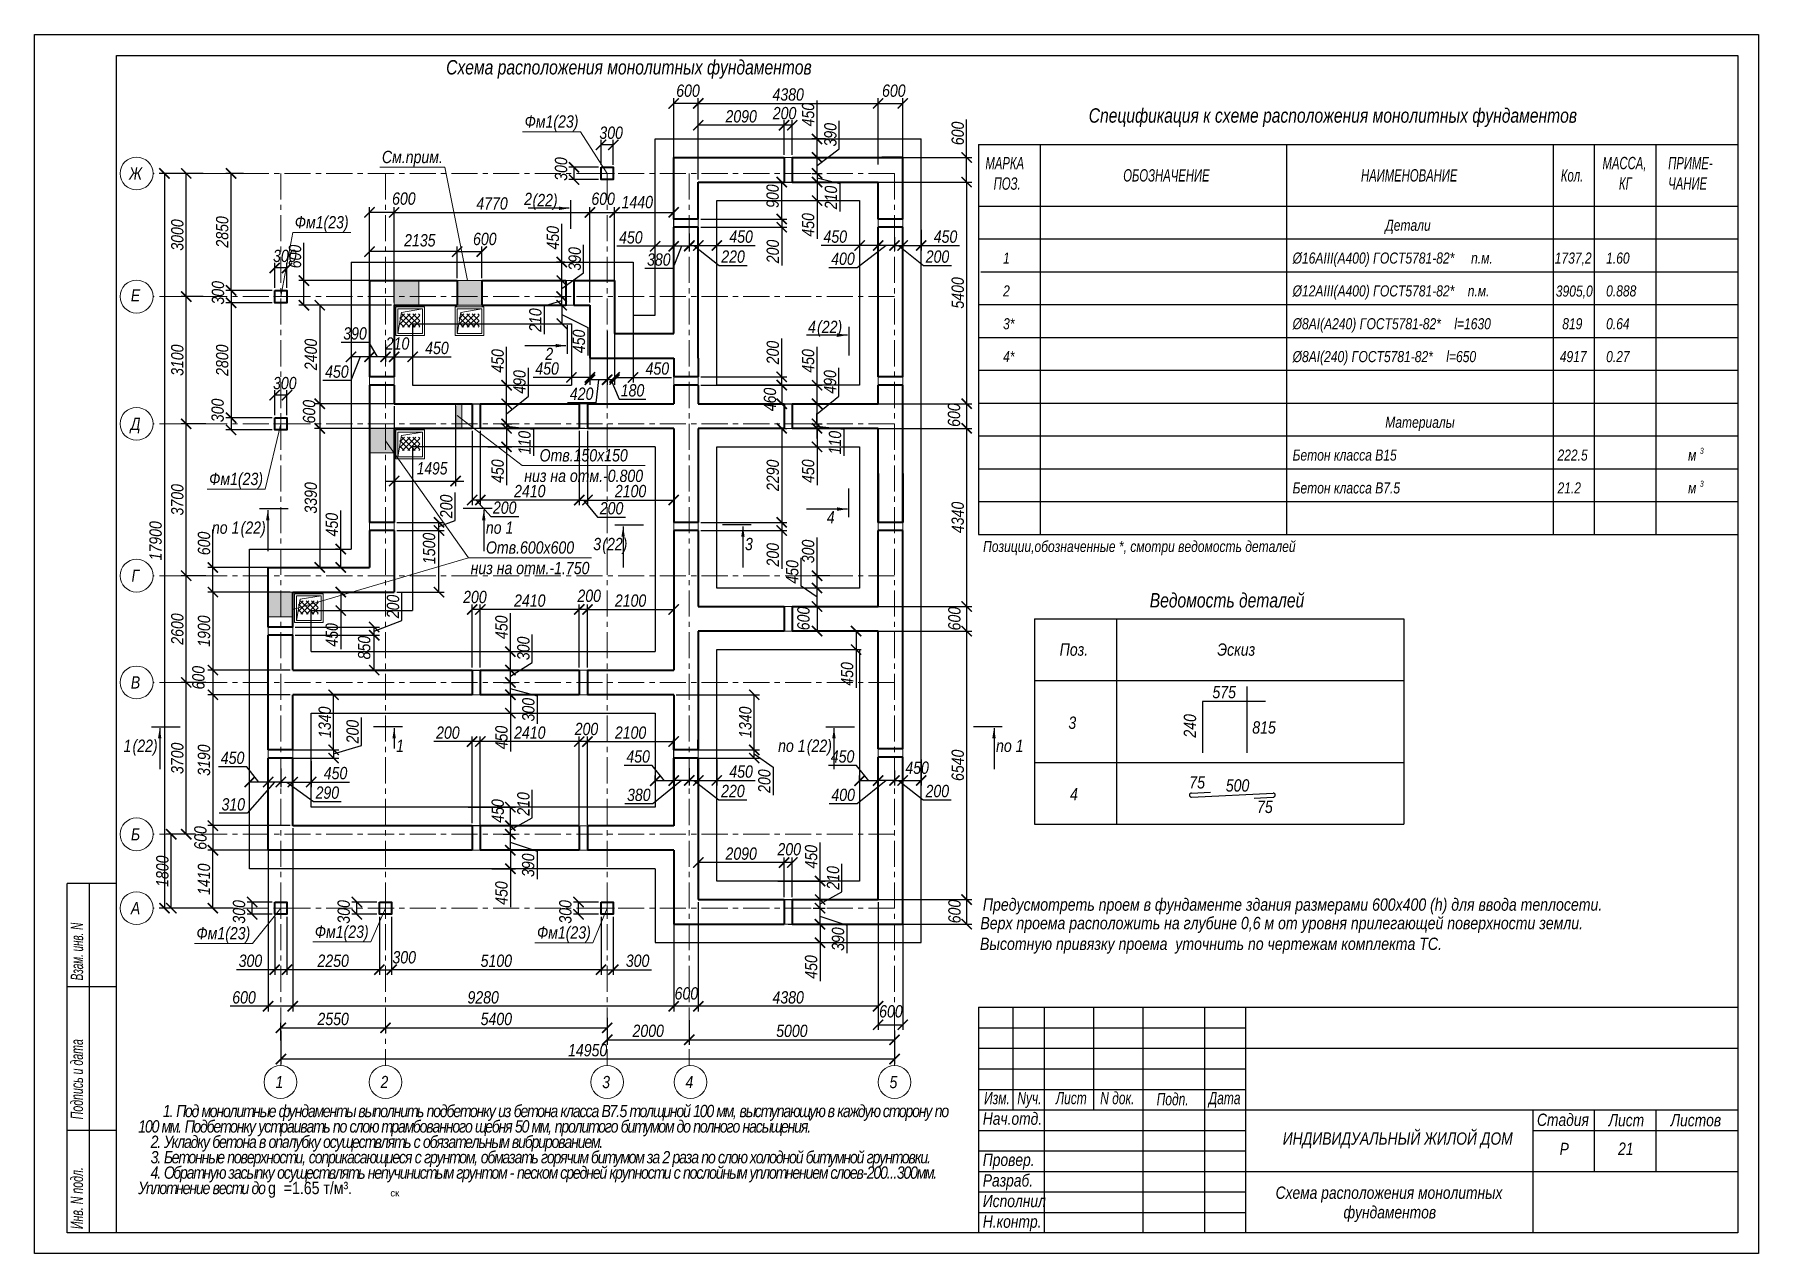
# Model space of a CAD drawing. Header units: millimetres. Extents: x 1582001 to 3303937, y 226471 to 491235.
# Drawn here: x 1792001 to 1834000, y 320955 to 350655 of the extents above; entities that cross this region are included whole.
import ezdxf
from ezdxf.enums import TextEntityAlignment as Align

# ---------------------------------------------------------------- set-up
doc = ezdxf.new("R2010")
doc.units = ezdxf.units.MM
doc.linetypes.add('CENTER', pattern=[50.8, 31.75, -6.35, 6.35, -6.35])
doc.linetypes.add('DASHDOT', pattern=[25.4, 12.7, -6.35, 0, -6.35])
doc.layers.get('Defpoints').update_dxf_attribs({"color": 255, "lineweight": 30})
doc.layers.add('Spezifikazia', color=250, linetype='Continuous')
doc.layers.add('Формуляр', color=138, linetype='Continuous')
for name, color, linetype, lineweight in [('Оси', 251, 'CENTER', 9), ('Размеры', 7, 'Continuous', 18), ('средние', 92, 'Continuous', 30), ('Стены несущие', 7, 'Continuous', 40), ('Текст', 202, 'Continuous', 15), ('Штриховка', 252, 'Continuous', 15)]:
    doc.layers.add(name, color=color, linetype=linetype, lineweight=lineweight)
doc.styles.add('GOST 2.304', font='ARIALNI.TTF', dxfattribs={"width": 0.98, "height": 300})
doc.styles.add('SPDS', font='SPDS.shx')
doc.styles.get("Standard").update_dxf_attribs({"font": 'ARIALNI.TTF', "height": 300})
doc.styles.add('STYLE1', font='ARIALNI.TTF', dxfattribs={"height": 300})
doc.styles.add('Текст', font='ARIALNI.TTF')
doc.dimstyles.new('ISO-25', dxfattribs={"dimscale": 100, "dimtxt": 2.5, "dimasz": 2.5, "dimexe": 1.25, "dimexo": 0.625, "dimtad": 1, "dimdec": 0, "dimtxsty": 'Standard', "dimblk": 'ARCHTICK', "dimcen": 2.5, "dimadec": 0, "dimazin": 0, "dimtfac": 1, "dimtdec": 0, "dimtmove": 0, "dimatfit": 3, "dimfxl": 0, "dimarcsym": 0})
doc.dimstyles.new('SPDS', dxfattribs={"dimscale": 100, "dimtxt": 2.5, "dimasz": 2.5, "dimexe": 1.25, "dimexo": 0.625, "dimtad": 1, "dimtoh": 1, "dimdec": 0, "dimrnd": 0.001, "dimtxsty": 'SPDS', "dimblk": 'ARCHTICK', "dimblk1": 'ARCHTICK', "dimblk2": 'ARCHTICK', "dimcen": 2.5, "dimdle": 2, "dimadec": 0, "dimazin": 2, "dimtfac": 1, "dimtdec": 4, "dimtmove": 1, "dimatfit": 3, "dimfxl": 0, "dimtolj": 1, "dimtzin": 0, "dimarcsym": 0})

msp = doc.modelspace()

# ---------------------------------------------------------------- texts
at = {"layer": 'Spezifikazia', "ltscale": 500, "style": 'STYLE1'}
for s, height, width, p in [('Схема расположения монолитных фундаментов', 350, 0.95, (1802029.2, 349680.6)), ('Спецификация к схеме расположения монолитных фундаментов', 350, 0.95, (1817683.7, 348506)), ('МАРКА', 300, 0.8, (1815167.3, 347372.7)), ('ОБОЗНАЧЕНИЕ', 300, 0.8, (1818523.4, 347072.7)), ('НАИМЕНОВАНИЕ', 300, 0.8, (1824316.6, 347072.7)), ('Кол.', 300, 0.8, (1829185.3, 347072.7)), ('МАССА,', 300, 0.8, (1830200.4, 347372.7)), ('ПРИМЕ-', 300, 0.8, (1831800.4, 347372.7)), ('ПОЗ.', 300, 0.8, (1815367.3, 346872.7)), ('КГ', 300, 0.8, (1830600.4, 346872.7)), ('ЧАНИЕ', 300, 0.8, (1831800.4, 346872.7)), ('Детали', 270, 0.95, (1824907.1, 345872.7)), ('1', 270, 0.95, (1815597, 345072.7)), ('%%C16AIII(А400) ГОСТ5781-82*     п.м.', 270, 0.95, (1822649.8, 345072.7)), ('1737,2', 270, 0.95, (1829035.9, 345072.7)), ('1.60', 270, 0.95, (1830288.4, 345072.7)), ('2', 270, 0.95, (1815597, 344272.7)), ('%%C12AIII(А400) ГОСТ5781-82*    п.м.', 270, 0.95, (1822649.8, 344272.7)), ('3905,0', 270, 0.95, (1829062.8, 344268.5)), ('0.888', 270, 0.95, (1830288.4, 344272.7)), ('3*', 270, 0.95, (1815597, 343472.7)), ('%%C8AI(А240) ГОСТ5781-82*    l=1630', 270, 0.95, (1822649.8, 343472.7)), ('819', 270, 0.95, (1829219, 343472.7)), ('0.64', 270, 0.95, (1830288.4, 343472.7)), ('4*', 270, 0.95, (1815597, 342672.7)), ('%%C8AI(240) ГОСТ5781-82*    l=650', 270, 0.95, (1822649.8, 342672.7)), ('4917', 270, 0.95, (1829159, 342672.7)), ('0.27', 270, 0.95, (1830288.4, 342672.7)), ('Материалы', 270, 0.95, (1824907.1, 341072.7)), ('Бетон класса В15', 270, 0.95, (1822649.8, 340272.7)), ('222.5', 270, 0.95, (1829103.4, 340272.7)), ('м', 270, 0.95, (1832284.2, 340272.7)), ('3', 150, 0.75, (1832574.5, 340435.4)), ('3', 150, 0.75, (1832574.5, 339635.4)), ('Бетон класса В7.5', 270, 0.95, (1822649.8, 339472.7)), ('21.2', 270, 0.95, (1829103.4, 339472.7)), ('м', 270, 0.95, (1832284.2, 339472.7)), ('Позиции,обозначенные *, смотри ведомость деталей ', 270, 0.95, (1815110.1, 338046.8)), ('Ведомость деталей', 350, 0.95, (1819169.4, 336694.7))]:
    msp.add_text(s, height=height, dxfattribs=dict(at, width=width)).set_placement(p)
for s, p in [('Поз.', (1816975, 335519.5)), ('Эскиз', (1820814.9, 335519.5)), ('575', (1820696.6, 334482.7)), ('3', (1817187.9, 333736.6)), ('815', (1821668, 333622.3)), ('4', (1817228.5, 331996.1)), ('75', (1820133.7, 332284.7)), ('500', (1821022.5, 332208.7)), ('75', (1821784, 331687))]:
    msp.add_text(s, height=300, dxfattribs=at).set_placement(p)
msp.add_text('240', height=300, rotation=90, dxfattribs=at).set_placement((1820298.2, 333523.1))
at = {"layer": 'Оси', "linetype": 'Continuous', "ltscale": 100, "style": 'GOST 2.304'}
for s, p in [('Ж', (1794462.1, 347268.8)), ('Е', (1794462.1, 344299.5)), ('Д', (1794462.1, 341168.8)), ('Г', (1794462.1, 337468.8)), ('В', (1794462.1, 334868.8)), ('Б', (1794462.1, 331168.8)), ('А', (1794462.1, 329368.8)), ('1', (1797965.7, 325132.6)), ('2', (1800525.7, 325132.6)), ('3', (1805925.7, 325132.6)), ('4', (1807955.7, 325132.6)), ('5', (1812925.7, 325132.6))]:
    msp.add_text(s, height=297.2, dxfattribs=at).set_placement(p, align=Align.MIDDLE_CENTER)
at = {"layer": 'Размеры', "lineweight": 9, "ltscale": 100, "style": 'Текст'}
for p in [(1803941.7, 348385), (1798342.4, 345930.7), (1796257.1, 339677.3), (1795947, 328608.3), (1798830.7, 328645), (1804242.7, 328626.6)]:
    msp.add_text('Фм1(23)', height=300, dxfattribs=at).set_placement(p)
at = {"layer": 'Размеры', "linetype": 'Continuous', "ltscale": 100, "style": 'Текст'}
msp.add_text('См.прим.', height=300, dxfattribs=at).set_placement((1800465.3, 347521))
at = {"layer": 'Размеры', "linetype": 'Continuous', "lineweight": 25, "ltscale": 100}
for s, p in [('2', (1803929.7, 346499.2)), ('(22)', (1804134.4, 346469.4)), ('4', (1810845.2, 343380.1)), ('(22)', (1811066.3, 343380.1)), ('2', (1804445.1, 342722.9)), ('4', (1811302.8, 338741.9)), ('по 1', (1796323.6, 338489.6)), ('(22)', (1797022.6, 338489.6)), ('по 1', (1802996.7, 338489.6)), ('3', (1805611.8, 338090.3)), ('(22)', (1805833.4, 338090.3)), ('3', (1809308.9, 338090.3)), ('(22)', (1794389.8, 333175.2)), ('(22)', (1810815.7, 333175.2)), ('1', (1794168.6, 333175.2)), ('1', (1800812, 333175.2)), ('по 1', (1810116.7, 333175.2)), ('по 1', (1815425.8, 333175.2))]:
    msp.add_text(s, height=300, dxfattribs=at).set_placement(p)
at = {"layer": 'Размеры', "ltscale": 100, "style": 'Текст'}
for s, p in [('Отв.150х150', (1804306.3, 340252.1)), ('низ на отм.-0.800', (1803932.9, 339752.1)), ('Отв.600х600', (1802999.7, 338006.3)), ('низ на отм.-1.750', (1802626.3, 337506.3))]:
    msp.add_text(s, height=300, dxfattribs=at).set_placement(p)
at = {"layer": 'Размеры', "ltscale": 500, "style": 'STYLE1'}
for s, p in [('Предусмотреть проем в фундаменте здания размерами 600х400 (h) для ввода теплосети. ', (1815103.9, 329307.1)), ('Верх проема расположить на глубине 0,6 м от уровня прилегающей поверхности земли.', (1815043.3, 328855.7)), ('Высотную привязку проема  уточнить по чертежам комплекта ТС.', (1815034.2, 328350.6))]:
    msp.add_text(s, height=300, dxfattribs=at).set_placement(p)
at = {"layer": 'Размеры', "color": 135, "linetype": 'ByBlock', "insert": (1794528.9, 324577.3), "char_height": 300, "width": 19913.272, "attachment_point": 1, "line_spacing_factor": 0.75, "style": 'STYLE1'}
msp.add_mtext('\\pi600;{\\T0.85;\\C256;1. Под монолитные фундаменты выполнить подбетонку из бетона класса В7.5 толщиной 100 мм, выступающую в каждую сторону по 100 мм. Подбетонку устраивать по слою трамбованного щебня 50 мм, пролитого битумом до полного насыщения.\\L\\P\\pi300;\\l2. Укладку бетона в опалубку осуществлять с обязательным вибрированием.\\P3. Бетонные поверхности, соприкасающиеся с грунтом, обмазать горячим битумом за 2 раза по слою холодной битумной грунтовки.\\P4. Обратную засыпку осуществлять непучинистым грунтом - песком средней крупности с послойным уплотнением слоев-200...300мм. Уплотнение вести до \\fArial Narrow|b0|i0|c204|p34;\\T1;g  =1.65 т/м³.}', dxfattribs=at)
at = {"layer": 'Текст', "insert": (1800670.4, 322512.6), "char_height": 200, "width": 200, "attachment_point": 1, "style": 'STYLE1'}
msp.add_mtext('{\\fArial|b0|i0|c204|p34;\\H0.8333x;ск}', dxfattribs=at)
at = {"layer": 'Формуляр', "linetype": 'Continuous', "style": 'STYLE1'}
for s, width, p in [('Взам. инв. N', 0.7, (1793184.5, 327610.4)), ('Подпись и дата', 0.75, (1793181.7, 324224.8)), ('Инв. N подл.', 0.75, (1793181.7, 321551.4))]:
    msp.add_text(s, height=300, rotation=90, dxfattribs=dict(at, width=width)).set_placement(p)
at = {"layer": 'Формуляр', "color": 0, "style": 'STYLE1'}
for s, width, p in [('Изм.', 0.85, (1815134.6, 324593)), ('Nуч.', 0.85, (1815944.1, 324593)), ('Лист', 0.85, (1816883.5, 324593)), ('N док.', 0.85, (1817962.8, 324593)), ('Подп.', 0.85, (1819338.9, 324566.1)), ('Дата', 0.85, (1820607.1, 324593)), ('Нач.отд.', 0.98, (1815102.7, 324091.4)), ('Стадия', 0.98, (1828604, 324063.1)), ('Лист', 0.98, (1830347.7, 324054.2)), ('ИНДИВИДУАЛЬНЫЙ ЖИЛОЙ ДОМ', 0.98, (1822410.3, 323606.2)), ('Р', 0.98, (1829156.4, 323352.2)), ('21', 0.98, (1830579.7, 323358.4)), ('Провер.', 0.98, (1815102.7, 323088.1)), ('Разраб.', 0.98, (1815102.7, 322586.4)), ('Схема расположения монолитных', 0.98, (1822236.3, 322287)), ('Исполнил', 0.98, (1815102.7, 322084.8)), ('фундаментов', 0.98, (1823890.6, 321811.6))]:
    msp.add_text(s, height=300, dxfattribs=dict(at, width=width)).set_placement(p)
at = {"layer": 'Формуляр', "style": 'STYLE1', "width": 0.98}
for s, p in [('Листов', (1831858.7, 324054.2)), ('Н.контр.', (1815102.7, 321583.1))]:
    msp.add_text(s, height=300, dxfattribs=at).set_placement(p)

# ---------------------------------------------------------------- blocks, each defined once
blk = doc.blocks.new('_ArchTick')
at = {"color": 0, "linetype": 'ByBlock', "const_width": 0.15}
blk.add_lwpolyline([(-0.5, -0.5), (0.5, 0.5)], dxfattribs=at)
blk = doc.blocks.new('*D1359')
at = {"layer": 'Defpoints', "color": 0, "lineweight": -3, "transparency": 16777216}
for p in [(1805532, 346320), (1800762, 344059), (1805532, 344059)]:
    blk.add_point(p, dxfattribs=at)
at = {"layer": 'Размеры', "color": 0, "lineweight": -2, "transparency": 16777216}
for p, q in [((1800762, 344121), (1800762, 346445)), ((1800762, 346320), (1805532, 346320)), ((1805532, 344121), (1805532, 346445))]:
    blk.add_line(p, q, dxfattribs=at)
at = {"layer": 'Размеры', "color": 0, "lineweight": -2, "transparency": 16777216, "xscale": 250, "yscale": 250, "zscale": 250, "rotation": 180}
blk.add_blockref('_ArchTick', (1800762, 346320), dxfattribs=at)
at = {"layer": 'Размеры', "color": 0, "lineweight": -2, "transparency": 16777216, "xscale": 250, "yscale": 250, "zscale": 250}
blk.add_blockref('_ArchTick', (1805532, 346320), dxfattribs=at)
at = {"layer": 'Размеры', "color": 0, "transparency": 16777216, "insert": (1803147, 346536), "char_height": 300, "attachment_point": 5}
blk.add_mtext('4770', dxfattribs=at)
blk = doc.blocks.new('*D1360')
at = {"layer": 'Defpoints', "color": 0, "lineweight": -3, "transparency": 16777216}
for p in [(1800162, 346320), (1800162, 344059), (1800762, 344059)]:
    blk.add_point(p, dxfattribs=at)
at = {"layer": 'Размеры', "color": 0, "lineweight": -2, "transparency": 16777216}
for p, q in [((1800162, 344121), (1800162, 346445)), ((1800762, 346320), (1800162, 346320)), ((1800762, 344121), (1800762, 346445))]:
    blk.add_line(p, q, dxfattribs=at)
at = {"layer": 'Размеры', "color": 0, "lineweight": -2, "transparency": 16777216, "xscale": 250, "yscale": 250, "zscale": 250, "rotation": 180}
blk.add_blockref('_ArchTick', (1800162, 346320), dxfattribs=at)
at = {"layer": 'Размеры', "color": 0, "lineweight": -2, "transparency": 16777216, "xscale": 250, "yscale": 250, "zscale": 250}
blk.add_blockref('_ArchTick', (1800762, 346320), dxfattribs=at)
at = {"layer": 'Размеры', "color": 0, "transparency": 16777216, "insert": (1800999, 346655), "char_height": 300, "attachment_point": 5}
blk.add_mtext('600', dxfattribs=at)
blk = doc.blocks.new('*D1361')
at = {"layer": 'Defpoints', "color": 0, "lineweight": -3, "ltscale": 100, "transparency": 16777216}
for p in [(1806132, 346320), (1805532, 344059), (1806132, 344014)]:
    blk.add_point(p, dxfattribs=at)
at = {"layer": 'Размеры', "color": 0, "lineweight": -2, "ltscale": 100, "transparency": 16777216}
for p, q in [((1805532, 344121), (1805532, 346445)), ((1805532, 346320), (1806132, 346320)), ((1806132, 344076), (1806132, 346445))]:
    blk.add_line(p, q, dxfattribs=at)
at = {"layer": 'Размеры', "color": 0, "lineweight": -2, "ltscale": 100, "transparency": 16777216, "xscale": 250, "yscale": 250, "zscale": 250, "rotation": 180}
blk.add_blockref('_ArchTick', (1805532, 346320), dxfattribs=at)
at = {"layer": 'Размеры', "color": 0, "lineweight": -2, "ltscale": 100, "transparency": 16777216, "xscale": 250, "yscale": 250, "zscale": 250}
blk.add_blockref('_ArchTick', (1806132, 346320), dxfattribs=at)
at = {"layer": 'Размеры', "color": 0, "ltscale": 100, "transparency": 16777216, "insert": (1805854, 346650), "char_height": 300, "attachment_point": 5}
blk.add_mtext('600', dxfattribs=at)
blk = doc.blocks.new('*D1362')
at = {"layer": 'Defpoints', "color": 0, "lineweight": -3, "ltscale": 100, "transparency": 16777216}
for p in [(1806132, 346090), (1807572, 346320), (1807572, 345012)]:
    blk.add_point(p, dxfattribs=at)
at = {"layer": 'Размеры', "color": 0, "lineweight": -2, "ltscale": 100, "transparency": 16777216}
for p, q in [((1806132, 346153), (1806132, 346445)), ((1806132, 346320), (1807572, 346320)), ((1807572, 345074), (1807572, 346445))]:
    blk.add_line(p, q, dxfattribs=at)
at = {"layer": 'Размеры', "color": 0, "lineweight": -2, "ltscale": 100, "transparency": 16777216, "xscale": 250, "yscale": 250, "zscale": 250, "rotation": 180}
blk.add_blockref('_ArchTick', (1806132, 346320), dxfattribs=at)
at = {"layer": 'Размеры', "color": 0, "lineweight": -2, "ltscale": 100, "transparency": 16777216, "xscale": 250, "yscale": 250, "zscale": 250}
blk.add_blockref('_ArchTick', (1807572, 346320), dxfattribs=at)
at = {"layer": 'Размеры', "color": 0, "ltscale": 100, "transparency": 16777216, "insert": (1806686, 346570), "char_height": 300, "attachment_point": 5}
blk.add_mtext('1440', dxfattribs=at)
blk = doc.blocks.new('*D1363')
at = {"layer": 'Defpoints', "color": 0, "lineweight": -3, "transparency": 16777216}
for p in [(1800762, 342801), (1801212, 342859), (1801212, 342801)]:
    blk.add_point(p, dxfattribs=at)
at = {"layer": 'Размеры', "color": 0, "lineweight": -2, "transparency": 16777216}
for p, q in [((1800762, 342863), (1800762, 342926)), ((1800762, 342801), (1801212, 342801)), ((1801212, 342801), (1802148, 342801)), ((1801212, 342796), (1801212, 342676))]:
    blk.add_line(p, q, dxfattribs=at)
at = {"layer": 'Размеры', "color": 0, "lineweight": -2, "transparency": 16777216, "xscale": 250, "yscale": 250, "zscale": 250, "rotation": 180}
blk.add_blockref('_ArchTick', (1800762, 342801), dxfattribs=at)
at = {"layer": 'Размеры', "color": 0, "lineweight": -2, "transparency": 16777216, "xscale": 250, "yscale": 250, "zscale": 250}
blk.add_blockref('_ArchTick', (1801212, 342801), dxfattribs=at)
at = {"layer": 'Размеры', "color": 0, "transparency": 16777216, "insert": (1801805, 343016), "char_height": 300, "attachment_point": 5}
blk.add_mtext('450', dxfattribs=at)
blk = doc.blocks.new('*D1364')
at = {"layer": 'Defpoints', "color": 0, "lineweight": -3, "transparency": 16777216}
for p in [(1799712, 343069), (1799712, 342802), (1800162, 343069)]:
    blk.add_point(p, dxfattribs=at)
at = {"layer": 'Размеры', "color": 0, "lineweight": -2, "transparency": 16777216}
for p, q in [((1799937, 342802), (1799710, 342224)), ((1799712, 343007), (1799712, 342677)), ((1800162, 342802), (1799712, 342802)), ((1800162, 343007), (1800162, 342677)), ((1799710, 342224), (1799024, 342224))]:
    blk.add_line(p, q, dxfattribs=at)
at = {"layer": 'Размеры', "color": 0, "lineweight": -2, "transparency": 16777216, "xscale": 250, "yscale": 250, "zscale": 250, "rotation": 180}
blk.add_blockref('_ArchTick', (1799712, 342802), dxfattribs=at)
at = {"layer": 'Размеры', "color": 0, "lineweight": -2, "transparency": 16777216, "xscale": 250, "yscale": 250, "zscale": 250}
blk.add_blockref('_ArchTick', (1800162, 342802), dxfattribs=at)
at = {"layer": 'Размеры', "color": 0, "transparency": 16777216, "insert": (1799367, 342440), "char_height": 300, "attachment_point": 5}
blk.add_mtext('450', dxfattribs=at)
blk = doc.blocks.new('*D1365')
at = {"layer": 'Defpoints', "color": 0, "lineweight": -3, "transparency": 16777216}
for p in [(1805082, 343061), (1805532, 343061), (1805082, 342299)]:
    blk.add_point(p, dxfattribs=at)
at = {"layer": 'Размеры', "color": 0, "lineweight": -2, "transparency": 16777216}
for p, q in [((1805082, 342999), (1805082, 342174)), ((1805532, 342999), (1805532, 342174)), ((1805082, 342299), (1804146, 342299)), ((1805532, 342299), (1805082, 342299))]:
    blk.add_line(p, q, dxfattribs=at)
at = {"layer": 'Размеры', "color": 0, "lineweight": -2, "transparency": 16777216, "xscale": 250, "yscale": 250, "zscale": 250, "rotation": 180}
blk.add_blockref('_ArchTick', (1805082, 342299), dxfattribs=at)
at = {"layer": 'Размеры', "color": 0, "lineweight": -2, "transparency": 16777216, "xscale": 250, "yscale": 250, "zscale": 250}
blk.add_blockref('_ArchTick', (1805532, 342299), dxfattribs=at)
at = {"layer": 'Размеры', "color": 0, "transparency": 16777216, "insert": (1804489, 342515), "char_height": 300, "attachment_point": 5}
blk.add_mtext('450', dxfattribs=at)
blk = doc.blocks.new('*D1366')
at = {"layer": 'Defpoints', "color": 0, "lineweight": -3, "ltscale": 100, "transparency": 16777216}
for p in [(1807572, 348975), (1808172, 347421), (1807572, 347255)]:
    blk.add_point(p, dxfattribs=at)
at = {"layer": 'Размеры', "color": 0, "lineweight": -2, "ltscale": 100, "transparency": 16777216}
for p, q in [((1807572, 347318), (1807572, 349100)), ((1808172, 347484), (1808172, 349100)), ((1808172, 348975), (1807572, 348975))]:
    blk.add_line(p, q, dxfattribs=at)
at = {"layer": 'Размеры', "color": 0, "lineweight": -2, "ltscale": 100, "transparency": 16777216, "xscale": 250, "yscale": 250, "zscale": 250, "rotation": 180}
blk.add_blockref('_ArchTick', (1807572, 348975), dxfattribs=at)
at = {"layer": 'Размеры', "color": 0, "lineweight": -2, "ltscale": 100, "transparency": 16777216, "xscale": 250, "yscale": 250, "zscale": 250}
blk.add_blockref('_ArchTick', (1808172, 348975), dxfattribs=at)
at = {"layer": 'Размеры', "color": 0, "ltscale": 100, "transparency": 16777216, "insert": (1807922, 349284), "char_height": 300, "attachment_point": 5}
blk.add_mtext('600', dxfattribs=at)
blk = doc.blocks.new('*D1367')
at = {"layer": 'Defpoints', "color": 0, "lineweight": -3, "ltscale": 100, "transparency": 16777216}
for p in [(1812552, 348975), (1808172, 347421), (1812552, 347421)]:
    blk.add_point(p, dxfattribs=at)
at = {"layer": 'Размеры', "color": 0, "lineweight": -2, "ltscale": 100, "transparency": 16777216}
for p, q in [((1808172, 347484), (1808172, 349100)), ((1812552, 347484), (1812552, 349100)), ((1808172, 348975), (1812552, 348975))]:
    blk.add_line(p, q, dxfattribs=at)
at = {"layer": 'Размеры', "color": 0, "lineweight": -2, "ltscale": 100, "transparency": 16777216, "xscale": 250, "yscale": 250, "zscale": 250, "rotation": 180}
blk.add_blockref('_ArchTick', (1808172, 348975), dxfattribs=at)
at = {"layer": 'Размеры', "color": 0, "lineweight": -2, "ltscale": 100, "transparency": 16777216, "xscale": 250, "yscale": 250, "zscale": 250}
blk.add_blockref('_ArchTick', (1812552, 348975), dxfattribs=at)
at = {"layer": 'Размеры', "color": 0, "ltscale": 100, "transparency": 16777216, "insert": (1810362, 349191), "char_height": 300, "attachment_point": 5}
blk.add_mtext('4380', dxfattribs=at)
blk = doc.blocks.new('*D1368')
at = {"layer": 'Defpoints', "color": 0, "lineweight": -3, "transparency": 16777216}
for p in [(1813152, 348975), (1812552, 347484), (1813152, 347484)]:
    blk.add_point(p, dxfattribs=at)
at = {"layer": 'Размеры', "color": 0, "lineweight": -2, "transparency": 16777216}
for p, q in [((1812552, 347546), (1812552, 349100)), ((1813152, 347546), (1813152, 349100)), ((1812552, 348975), (1813152, 348975))]:
    blk.add_line(p, q, dxfattribs=at)
at = {"layer": 'Размеры', "color": 0, "lineweight": -2, "transparency": 16777216, "xscale": 250, "yscale": 250, "zscale": 250, "rotation": 180}
blk.add_blockref('_ArchTick', (1812552, 348975), dxfattribs=at)
at = {"layer": 'Размеры', "color": 0, "lineweight": -2, "transparency": 16777216, "xscale": 250, "yscale": 250, "zscale": 250}
blk.add_blockref('_ArchTick', (1813152, 348975), dxfattribs=at)
at = {"layer": 'Размеры', "color": 0, "transparency": 16777216, "insert": (1812935, 349284), "char_height": 300, "attachment_point": 5}
blk.add_mtext('600', dxfattribs=at)
blk = doc.blocks.new('*D1369')
at = {"layer": 'Defpoints', "color": 0, "lineweight": -3, "ltscale": 100, "transparency": 16777216}
for p in [(1807122, 345494), (1807572, 345494), (1807122, 344664)]:
    blk.add_point(p, dxfattribs=at)
at = {"layer": 'Размеры', "color": 0, "lineweight": -2, "ltscale": 100, "transparency": 16777216}
for p, q in [((1807122, 345494), (1806186, 345494)), ((1807122, 344726), (1807122, 345619)), ((1807572, 345494), (1807122, 345494)), ((1807572, 345557), (1807572, 345619))]:
    blk.add_line(p, q, dxfattribs=at)
at = {"layer": 'Размеры', "color": 0, "lineweight": -2, "ltscale": 100, "transparency": 16777216, "xscale": 250, "yscale": 250, "zscale": 250, "rotation": 180}
blk.add_blockref('_ArchTick', (1807122, 345494), dxfattribs=at)
at = {"layer": 'Размеры', "color": 0, "lineweight": -2, "ltscale": 100, "transparency": 16777216, "xscale": 250, "yscale": 250, "zscale": 250}
blk.add_blockref('_ArchTick', (1807572, 345494), dxfattribs=at)
at = {"layer": 'Размеры', "color": 0, "ltscale": 100, "transparency": 16777216, "insert": (1806529, 345710), "char_height": 300, "attachment_point": 5}
blk.add_mtext('450', dxfattribs=at)
blk = doc.blocks.new('*D1370')
at = {"layer": 'Defpoints', "color": 0, "lineweight": -3, "transparency": 16777216}
for p in [(1808172, 345694), (1808622, 345514), (1808622, 344944)]:
    blk.add_point(p, dxfattribs=at)
at = {"layer": 'Размеры', "color": 0, "lineweight": -2, "transparency": 16777216}
for p, q in [((1808172, 345632), (1808172, 345389)), ((1808172, 345514), (1808622, 345514)), ((1808622, 345007), (1808622, 345639)), ((1808622, 345514), (1809558, 345514))]:
    blk.add_line(p, q, dxfattribs=at)
at = {"layer": 'Размеры', "color": 0, "lineweight": -2, "transparency": 16777216, "xscale": 250, "yscale": 250, "zscale": 250, "rotation": 180}
blk.add_blockref('_ArchTick', (1808172, 345514), dxfattribs=at)
at = {"layer": 'Размеры', "color": 0, "lineweight": -2, "transparency": 16777216, "xscale": 250, "yscale": 250, "zscale": 250}
blk.add_blockref('_ArchTick', (1808622, 345514), dxfattribs=at)
at = {"layer": 'Размеры', "color": 0, "transparency": 16777216, "insert": (1809215, 345729), "char_height": 300, "attachment_point": 5}
blk.add_mtext('450', dxfattribs=at)
blk = doc.blocks.new('*D1371')
at = {"layer": 'Defpoints', "color": 0, "lineweight": -3, "transparency": 16777216}
for p in [(1804846, 345109), (1804980, 345109), (1804980, 344659)]:
    blk.add_point(p, dxfattribs=at)
at = {"layer": 'Размеры', "color": 0, "lineweight": -2, "transparency": 16777216}
for p, q in [((1804846, 345109), (1804846, 346045)), ((1804918, 345109), (1804721, 345109)), ((1804846, 344659), (1804846, 345109)), ((1804918, 344659), (1804721, 344659))]:
    blk.add_line(p, q, dxfattribs=at)
at = {"layer": 'Размеры', "color": 0, "lineweight": -2, "transparency": 16777216, "xscale": 250, "yscale": 250, "zscale": 250}
for p, rotation in [((1804846, 345109), 90), ((1804846, 344659), 270)]:
    blk.add_blockref('_ArchTick', p, dxfattribs=dict(at, rotation=rotation))
at = {"layer": 'Размеры', "color": 0, "transparency": 16777216, "insert": (1804630, 345702), "char_height": 300, "attachment_point": 5, "rotation": 90}
blk.add_mtext('450', dxfattribs=at)
blk = doc.blocks.new('*D1372')
at = {"layer": 'Defpoints', "color": 0, "lineweight": -3, "transparency": 16777216}
for p in [(1804566, 344059), (1804566, 343609), (1804846, 343609)]:
    blk.add_point(p, dxfattribs=at)
at = {"layer": 'Размеры', "color": 0, "lineweight": -2, "transparency": 16777216}
for p, q in [((1804629, 344059), (1804971, 344059)), ((1804846, 344059), (1804846, 343609)), ((1804629, 343609), (1804971, 343609)), ((1804846, 343834), (1805480, 343520)), ((1805480, 343520), (1805480, 342834))]:
    blk.add_line(p, q, dxfattribs=at)
at = {"layer": 'Размеры', "color": 0, "lineweight": -2, "transparency": 16777216, "xscale": 250, "yscale": 250, "zscale": 250}
for p, rotation in [((1804846, 344059), 90), ((1804846, 343609), 270)]:
    blk.add_blockref('_ArchTick', p, dxfattribs=dict(at, rotation=rotation))
at = {"layer": 'Размеры', "color": 0, "transparency": 16777216, "insert": (1805264, 343177), "char_height": 300, "attachment_point": 5, "rotation": 90}
blk.add_mtext('450', dxfattribs=at)
blk = doc.blocks.new('*D1373')
at = {"layer": 'Defpoints', "color": 0, "lineweight": -3, "transparency": 16777216}
for p in [(1798564, 344659), (1800377, 344659), (1800762, 344059)]:
    blk.add_point(p, dxfattribs=at)
at = {"layer": 'Размеры', "color": 0, "lineweight": -2, "transparency": 16777216}
for p, q in [((1798564, 344659), (1798564, 345582)), ((1800314, 344659), (1798439, 344659)), ((1798564, 344059), (1798564, 344659)), ((1800700, 344059), (1798439, 344059))]:
    blk.add_line(p, q, dxfattribs=at)
at = {"layer": 'Размеры', "color": 0, "lineweight": -2, "transparency": 16777216, "xscale": 250, "yscale": 250, "zscale": 250}
for p, rotation in [((1798564, 344659), 90), ((1798564, 344059), 270)]:
    blk.add_blockref('_ArchTick', p, dxfattribs=dict(at, rotation=rotation))
at = {"layer": 'Размеры', "color": 0, "transparency": 16777216, "insert": (1798349, 345245), "char_height": 300, "attachment_point": 5, "rotation": 90}
blk.add_mtext('600', dxfattribs=at)
blk = doc.blocks.new('*D1374')
at = {"layer": 'Defpoints', "color": 0, "lineweight": -3, "transparency": 16777216}
for p in [(1800762, 344059), (1798950, 341659), (1800762, 341659)]:
    blk.add_point(p, dxfattribs=at)
at = {"layer": 'Размеры', "color": 0, "lineweight": -2, "transparency": 16777216}
for p, q in [((1800700, 344059), (1798825, 344059)), ((1798950, 344059), (1798950, 341659)), ((1800700, 341659), (1798825, 341659))]:
    blk.add_line(p, q, dxfattribs=at)
at = {"layer": 'Размеры', "color": 0, "lineweight": -2, "transparency": 16777216, "xscale": 250, "yscale": 250, "zscale": 250}
for p, rotation in [((1798950, 344059), 90), ((1798950, 341659), 270)]:
    blk.add_blockref('_ArchTick', p, dxfattribs=dict(at, rotation=rotation))
at = {"layer": 'Размеры', "color": 0, "transparency": 16777216, "insert": (1798734, 342859), "char_height": 300, "attachment_point": 5, "rotation": 90}
blk.add_mtext('2400', dxfattribs=at)
blk = doc.blocks.new('*D1375')
at = {"layer": 'Defpoints', "color": 0, "lineweight": -3, "transparency": 16777216}
for p in [(1800825, 341659), (1798950, 341059), (1800825, 341059)]:
    blk.add_point(p, dxfattribs=at)
at = {"layer": 'Размеры', "color": 0, "lineweight": -2, "transparency": 16777216}
for p, q in [((1800762, 341659), (1798825, 341659)), ((1798950, 341659), (1798950, 341059)), ((1800762, 341059), (1798825, 341059))]:
    blk.add_line(p, q, dxfattribs=at)
at = {"layer": 'Размеры', "color": 0, "lineweight": -2, "transparency": 16777216, "xscale": 250, "yscale": 250, "zscale": 250}
for p, rotation in [((1798950, 341659), 90), ((1798950, 341059), 270)]:
    blk.add_blockref('_ArchTick', p, dxfattribs=dict(at, rotation=rotation))
at = {"layer": 'Размеры', "color": 0, "transparency": 16777216, "insert": (1798692, 341465), "char_height": 300, "attachment_point": 5, "rotation": 90}
blk.add_mtext('600', dxfattribs=at)
blk = doc.blocks.new('*D1376')
at = {"layer": 'Defpoints', "color": 0, "lineweight": -3, "transparency": 16777216}
for p in [(1805472, 341059), (1798950, 337669), (1800162, 337669)]:
    blk.add_point(p, dxfattribs=at)
at = {"layer": 'Размеры', "color": 0, "lineweight": -2, "transparency": 16777216}
for p, q in [((1805410, 341059), (1798825, 341059)), ((1798950, 341059), (1798950, 337669)), ((1800100, 337669), (1798825, 337669))]:
    blk.add_line(p, q, dxfattribs=at)
at = {"layer": 'Размеры', "color": 0, "lineweight": -2, "transparency": 16777216, "xscale": 250, "yscale": 250, "zscale": 250}
for p, rotation in [((1798950, 341059), 90), ((1798950, 337669), 270)]:
    blk.add_blockref('_ArchTick', p, dxfattribs=dict(at, rotation=rotation))
at = {"layer": 'Размеры', "color": 0, "transparency": 16777216, "insert": (1798734, 339364), "char_height": 300, "attachment_point": 5, "rotation": 90}
blk.add_mtext('3390', dxfattribs=at)
blk = doc.blocks.new('*D1377')
at = {"layer": 'Defpoints', "color": 0, "lineweight": -3, "transparency": 16777216}
for p in [(1796347, 337669), (1798292, 337669), (1798292, 337069)]:
    blk.add_point(p, dxfattribs=at)
at = {"layer": 'Размеры', "color": 0, "lineweight": -2, "transparency": 16777216}
for p, q in [((1796347, 337669), (1796347, 338592)), ((1798230, 337669), (1796222, 337669)), ((1796347, 337069), (1796347, 337669)), ((1798230, 337069), (1796222, 337069))]:
    blk.add_line(p, q, dxfattribs=at)
at = {"layer": 'Размеры', "color": 0, "lineweight": -2, "transparency": 16777216, "xscale": 250, "yscale": 250, "zscale": 250}
for p, rotation in [((1796347, 337669), 90), ((1796347, 337069), 270)]:
    blk.add_blockref('_ArchTick', p, dxfattribs=dict(at, rotation=rotation))
at = {"layer": 'Размеры', "color": 0, "transparency": 16777216, "insert": (1796131, 338255), "char_height": 300, "attachment_point": 5, "rotation": 90}
blk.add_mtext('600', dxfattribs=at)
blk = doc.blocks.new('*D1378')
at = {"layer": 'Defpoints', "color": 0, "lineweight": -3, "ltscale": 100, "transparency": 16777216}
for p in [(1798292, 337069), (1796347, 335169), (1798292, 335169)]:
    blk.add_point(p, dxfattribs=at)
at = {"layer": 'Размеры', "color": 0, "lineweight": -2, "ltscale": 100, "transparency": 16777216}
for p, q in [((1798230, 337069), (1796222, 337069)), ((1796347, 337069), (1796347, 335169)), ((1798230, 335169), (1796222, 335169))]:
    blk.add_line(p, q, dxfattribs=at)
at = {"layer": 'Размеры', "color": 0, "lineweight": -2, "ltscale": 100, "transparency": 16777216, "xscale": 250, "yscale": 250, "zscale": 250}
for p, rotation in [((1796347, 337069), 90), ((1796347, 335169), 270)]:
    blk.add_blockref('_ArchTick', p, dxfattribs=dict(at, rotation=rotation))
at = {"layer": 'Размеры', "color": 0, "ltscale": 100, "transparency": 16777216, "insert": (1796131, 336119), "char_height": 300, "attachment_point": 5, "rotation": 90}
blk.add_mtext('1900', dxfattribs=at)
blk = doc.blocks.new('*D1379')
at = {"layer": 'Defpoints', "color": 0, "lineweight": -3, "transparency": 16777216}
for p in [(1798292, 335169), (1796347, 334569), (1798292, 334569)]:
    blk.add_point(p, dxfattribs=at)
at = {"layer": 'Размеры', "color": 0, "lineweight": -2, "transparency": 16777216}
for p, q in [((1798230, 335169), (1796222, 335169)), ((1796347, 335169), (1796347, 334569)), ((1798230, 334569), (1796222, 334569))]:
    blk.add_line(p, q, dxfattribs=at)
at = {"layer": 'Размеры', "color": 0, "lineweight": -2, "transparency": 16777216, "xscale": 250, "yscale": 250, "zscale": 250}
for p, rotation in [((1796347, 335169), 90), ((1796347, 334569), 270)]:
    blk.add_blockref('_ArchTick', p, dxfattribs=dict(at, rotation=rotation))
at = {"layer": 'Размеры', "color": 0, "transparency": 16777216, "insert": (1795995, 334984), "char_height": 300, "attachment_point": 5, "rotation": 90}
blk.add_mtext('600', dxfattribs=at)
blk = doc.blocks.new('*D1380')
at = {"layer": 'Defpoints', "color": 0, "lineweight": -3, "ltscale": 100, "transparency": 16777216}
for p in [(1798292, 334569), (1796347, 331379), (1798292, 331379)]:
    blk.add_point(p, dxfattribs=at)
at = {"layer": 'Размеры', "color": 0, "lineweight": -2, "ltscale": 100, "transparency": 16777216}
for p, q in [((1798230, 334569), (1796222, 334569)), ((1796347, 334569), (1796347, 331379)), ((1798230, 331379), (1796222, 331379))]:
    blk.add_line(p, q, dxfattribs=at)
at = {"layer": 'Размеры', "color": 0, "lineweight": -2, "ltscale": 100, "transparency": 16777216, "xscale": 250, "yscale": 250, "zscale": 250}
for p, rotation in [((1796347, 334569), 90), ((1796347, 331379), 270)]:
    blk.add_blockref('_ArchTick', p, dxfattribs=dict(at, rotation=rotation))
at = {"layer": 'Размеры', "color": 0, "ltscale": 100, "transparency": 16777216, "insert": (1796131, 332974), "char_height": 300, "attachment_point": 5, "rotation": 90}
blk.add_mtext('3190', dxfattribs=at)
blk = doc.blocks.new('*D1381')
at = {"layer": 'Defpoints', "color": 0, "lineweight": -3, "transparency": 16777216}
for p in [(1798292, 331379), (1796347, 330779), (1798292, 330779)]:
    blk.add_point(p, dxfattribs=at)
at = {"layer": 'Размеры', "color": 0, "lineweight": -2, "transparency": 16777216}
for p, q in [((1798230, 331379), (1796222, 331379)), ((1796347, 331379), (1796347, 330779)), ((1798230, 330779), (1796222, 330779))]:
    blk.add_line(p, q, dxfattribs=at)
at = {"layer": 'Размеры', "color": 0, "lineweight": -2, "transparency": 16777216, "xscale": 250, "yscale": 250, "zscale": 250}
for p, rotation in [((1796347, 331379), 90), ((1796347, 330779), 270)]:
    blk.add_blockref('_ArchTick', p, dxfattribs=dict(at, rotation=rotation))
at = {"layer": 'Размеры', "color": 0, "transparency": 16777216, "insert": (1796045, 331080), "char_height": 300, "attachment_point": 5, "rotation": 90}
blk.add_mtext('600', dxfattribs=at)
blk = doc.blocks.new('*D1382')
at = {"layer": 'Defpoints', "color": 0, "lineweight": -3, "transparency": 16777216}
for p in [(1802413, 342109), (1803501, 342109), (1802413, 341659)]:
    blk.add_point(p, dxfattribs=at)
at = {"layer": 'Размеры', "color": 0, "lineweight": -2, "transparency": 16777216}
for p, q in [((1803501, 342109), (1803501, 343045)), ((1802475, 342109), (1803626, 342109)), ((1803501, 341659), (1803501, 342109)), ((1802475, 341659), (1803626, 341659))]:
    blk.add_line(p, q, dxfattribs=at)
at = {"layer": 'Размеры', "color": 0, "lineweight": -2, "transparency": 16777216, "xscale": 250, "yscale": 250, "zscale": 250}
for p, rotation in [((1803501, 342109), 90), ((1803501, 341659), 270)]:
    blk.add_blockref('_ArchTick', p, dxfattribs=dict(at, rotation=rotation))
at = {"layer": 'Размеры', "color": 0, "transparency": 16777216, "insert": (1803285, 342702), "char_height": 300, "attachment_point": 5, "rotation": 90}
blk.add_mtext('450', dxfattribs=at)
blk = doc.blocks.new('*D1383')
at = {"layer": 'Defpoints', "color": 0, "lineweight": -3, "transparency": 16777216}
for p in [(1802985, 341059), (1802985, 340609), (1803501, 340609)]:
    blk.add_point(p, dxfattribs=at)
at = {"layer": 'Размеры', "color": 0, "lineweight": -2, "transparency": 16777216}
for p, q in [((1803047, 341059), (1803626, 341059)), ((1803501, 341059), (1803501, 340609)), ((1803047, 340609), (1803626, 340609)), ((1803501, 340609), (1803501, 339673))]:
    blk.add_line(p, q, dxfattribs=at)
at = {"layer": 'Размеры', "color": 0, "lineweight": -2, "transparency": 16777216, "xscale": 250, "yscale": 250, "zscale": 250}
for p, rotation in [((1803501, 341059), 90), ((1803501, 340609), 270)]:
    blk.add_blockref('_ArchTick', p, dxfattribs=dict(at, rotation=rotation))
at = {"layer": 'Размеры', "color": 0, "transparency": 16777216, "insert": (1803285, 340016), "char_height": 300, "attachment_point": 5, "rotation": 90}
blk.add_mtext('450', dxfattribs=at)
blk = doc.blocks.new('*D1384')
at = {"layer": 'Defpoints', "color": 0, "lineweight": -3, "transparency": 16777216}
for p in [(1802506, 335619), (1803594, 335619), (1802506, 335169)]:
    blk.add_point(p, dxfattribs=at)
at = {"layer": 'Размеры', "color": 0, "lineweight": -2, "transparency": 16777216}
for p, q in [((1803594, 335619), (1803594, 336555)), ((1802568, 335619), (1803719, 335619)), ((1803594, 335169), (1803594, 335619)), ((1802568, 335169), (1803719, 335169))]:
    blk.add_line(p, q, dxfattribs=at)
at = {"layer": 'Размеры', "color": 0, "lineweight": -2, "transparency": 16777216, "xscale": 250, "yscale": 250, "zscale": 250}
for p, rotation in [((1803594, 335619), 90), ((1803594, 335169), 270)]:
    blk.add_blockref('_ArchTick', p, dxfattribs=dict(at, rotation=rotation))
at = {"layer": 'Размеры', "color": 0, "transparency": 16777216, "insert": (1803378, 336212), "char_height": 300, "attachment_point": 5, "rotation": 90}
blk.add_mtext('450', dxfattribs=at)
blk = doc.blocks.new('*D1385')
at = {"layer": 'Defpoints', "color": 0, "lineweight": -3, "transparency": 16777216}
for p in [(1803078, 334569), (1803078, 334119), (1803594, 334119)]:
    blk.add_point(p, dxfattribs=at)
at = {"layer": 'Размеры', "color": 0, "lineweight": -2, "transparency": 16777216}
for p, q in [((1803141, 334569), (1803719, 334569)), ((1803594, 334569), (1803594, 334119)), ((1803141, 334119), (1803719, 334119)), ((1803594, 334119), (1803594, 333183))]:
    blk.add_line(p, q, dxfattribs=at)
at = {"layer": 'Размеры', "color": 0, "lineweight": -2, "transparency": 16777216, "xscale": 250, "yscale": 250, "zscale": 250}
for p, rotation in [((1803594, 334569), 90), ((1803594, 334119), 270)]:
    blk.add_blockref('_ArchTick', p, dxfattribs=dict(at, rotation=rotation))
at = {"layer": 'Размеры', "color": 0, "transparency": 16777216, "insert": (1803378, 333526), "char_height": 300, "attachment_point": 5, "rotation": 90}
blk.add_mtext('450', dxfattribs=at)
blk = doc.blocks.new('*D1386')
at = {"layer": 'Defpoints', "color": 0, "lineweight": -3, "transparency": 16777216}
for p in [(1802506, 331829), (1803594, 331829), (1802506, 331379)]:
    blk.add_point(p, dxfattribs=at)
at = {"layer": 'Размеры', "color": 0, "lineweight": -2, "transparency": 16777216}
for p, q in [((1802568, 331829), (1803719, 331829)), ((1803594, 331379), (1803594, 331829)), ((1802568, 331379), (1803719, 331379))]:
    blk.add_line(p, q, dxfattribs=at)
at = {"layer": 'Размеры', "color": 0, "lineweight": -2, "transparency": 16777216, "xscale": 250, "yscale": 250, "zscale": 250}
for p, rotation in [((1803594, 331829), 90), ((1803594, 331379), 270)]:
    blk.add_blockref('_ArchTick', p, dxfattribs=dict(at, rotation=rotation))
at = {"layer": 'Размеры', "color": 0, "transparency": 16777216, "insert": (1803288, 331737), "char_height": 300, "attachment_point": 5, "rotation": 90}
blk.add_mtext('450', dxfattribs=at)
blk = doc.blocks.new('*D1387')
at = {"layer": 'Defpoints', "color": 0, "lineweight": -3, "transparency": 16777216}
for p in [(1803078, 330779), (1803078, 330329), (1803594, 330329)]:
    blk.add_point(p, dxfattribs=at)
at = {"layer": 'Размеры', "color": 0, "lineweight": -2, "transparency": 16777216}
for p, q in [((1803141, 330779), (1803719, 330779)), ((1803594, 330779), (1803594, 330329)), ((1803141, 330329), (1803719, 330329)), ((1803594, 330329), (1803594, 329393))]:
    blk.add_line(p, q, dxfattribs=at)
at = {"layer": 'Размеры', "color": 0, "lineweight": -2, "transparency": 16777216, "xscale": 250, "yscale": 250, "zscale": 250}
for p, rotation in [((1803594, 330779), 90), ((1803594, 330329), 270)]:
    blk.add_blockref('_ArchTick', p, dxfattribs=dict(at, rotation=rotation))
at = {"layer": 'Размеры', "color": 0, "transparency": 16777216, "insert": (1803378, 329736), "char_height": 300, "attachment_point": 5, "rotation": 90}
blk.add_mtext('450', dxfattribs=at)
blk = doc.blocks.new('*D1388')
at = {"layer": 'Defpoints', "color": 0, "lineweight": -3, "transparency": 16777216}
for p in [(1799462, 338119), (1799462, 338119), (1799462, 337669)]:
    blk.add_point(p, dxfattribs=at)
at = {"layer": 'Размеры', "color": 0, "lineweight": -2, "transparency": 16777216}
for p, q in [((1799462, 338119), (1799462, 339055)), ((1799400, 338119), (1799337, 338119)), ((1799462, 337669), (1799462, 338119)), ((1799400, 337669), (1799337, 337669))]:
    blk.add_line(p, q, dxfattribs=at)
at = {"layer": 'Размеры', "color": 0, "lineweight": -2, "transparency": 16777216, "xscale": 250, "yscale": 250, "zscale": 250}
for p, rotation in [((1799462, 338119), 90), ((1799462, 337669), 270)]:
    blk.add_blockref('_ArchTick', p, dxfattribs=dict(at, rotation=rotation))
at = {"layer": 'Размеры', "color": 0, "transparency": 16777216, "insert": (1799246, 338712), "char_height": 300, "attachment_point": 5, "rotation": 90}
blk.add_mtext('450', dxfattribs=at)
blk = doc.blocks.new('*D1389')
at = {"layer": 'Defpoints', "color": 0, "lineweight": -3, "ltscale": 100, "transparency": 16777216}
for p in [(1799258, 337069), (1799258, 336619), (1799462, 336619)]:
    blk.add_point(p, dxfattribs=at)
at = {"layer": 'Размеры', "color": 0, "lineweight": -2, "ltscale": 100, "transparency": 16777216}
for p, q in [((1799321, 337069), (1799587, 337069)), ((1799462, 337069), (1799462, 336619)), ((1799321, 336619), (1799587, 336619)), ((1799462, 336619), (1799462, 335683))]:
    blk.add_line(p, q, dxfattribs=at)
at = {"layer": 'Размеры', "color": 0, "lineweight": -2, "ltscale": 100, "transparency": 16777216, "xscale": 250, "yscale": 250, "zscale": 250}
for p, rotation in [((1799462, 337069), 90), ((1799462, 336619), 270)]:
    blk.add_blockref('_ArchTick', p, dxfattribs=dict(at, rotation=rotation))
at = {"layer": 'Размеры', "color": 0, "ltscale": 100, "transparency": 16777216, "insert": (1799246, 336026), "char_height": 300, "attachment_point": 5, "rotation": 90}
blk.add_mtext('450', dxfattribs=at)
blk = doc.blocks.new('*D1390')
at = {"layer": 'Defpoints', "color": 0, "lineweight": -3, "transparency": 16777216}
for p in [(1803485, 331379), (1803485, 331169), (1803594, 331379)]:
    blk.add_point(p, dxfattribs=at)
at = {"layer": 'Размеры', "color": 0, "lineweight": -2, "transparency": 16777216}
for p, q in [((1804127, 331567), (1804127, 332248)), ((1803594, 331274), (1804127, 331567)), ((1803548, 331379), (1803719, 331379)), ((1803548, 331169), (1803719, 331169)), ((1803594, 331169), (1803594, 331379))]:
    blk.add_line(p, q, dxfattribs=at)
at = {"layer": 'Размеры', "color": 0, "lineweight": -2, "transparency": 16777216, "xscale": 250, "yscale": 250, "zscale": 250}
for p, rotation in [((1803594, 331379), 90), ((1803594, 331169), 270)]:
    blk.add_blockref('_ArchTick', p, dxfattribs=dict(at, rotation=rotation))
at = {"layer": 'Размеры', "color": 0, "transparency": 16777216, "insert": (1803912, 331908), "char_height": 300, "attachment_point": 5, "rotation": 90}
blk.add_mtext('210', dxfattribs=at)
blk = doc.blocks.new('*D1391')
at = {"layer": 'Defpoints', "color": 0, "lineweight": -3, "transparency": 16777216}
for p in [(1803360, 331169), (1803360, 330779), (1803587, 330779)]:
    blk.add_point(p, dxfattribs=at)
at = {"layer": 'Размеры', "color": 0, "lineweight": -2, "transparency": 16777216}
for p, q in [((1803422, 331169), (1803712, 331169)), ((1803587, 331169), (1803587, 330779)), ((1803587, 330974), (1804245, 330756)), ((1803422, 330779), (1803712, 330779)), ((1804245, 330756), (1804245, 330073))]:
    blk.add_line(p, q, dxfattribs=at)
at = {"layer": 'Размеры', "color": 0, "lineweight": -2, "transparency": 16777216, "xscale": 250, "yscale": 250, "zscale": 250}
for p, rotation in [((1803587, 331169), 90), ((1803587, 330779), 270)]:
    blk.add_blockref('_ArchTick', p, dxfattribs=dict(at, rotation=rotation))
at = {"layer": 'Размеры', "color": 0, "transparency": 16777216, "insert": (1804029, 330415), "char_height": 300, "attachment_point": 5, "rotation": 90}
blk.add_mtext('390', dxfattribs=at)
blk = doc.blocks.new('*D1392')
at = {"layer": 'Defpoints', "color": 0, "lineweight": -3, "transparency": 16777216}
for p in [(1803485, 335169), (1803594, 335169), (1803364, 334869)]:
    blk.add_point(p, dxfattribs=at)
at = {"layer": 'Размеры', "color": 0, "lineweight": -2, "transparency": 16777216}
for p, q in [((1804127, 335357), (1804127, 336040)), ((1803548, 335169), (1803719, 335169)), ((1803594, 335019), (1804127, 335357)), ((1803594, 334869), (1803594, 335169)), ((1803426, 334869), (1803719, 334869))]:
    blk.add_line(p, q, dxfattribs=at)
at = {"layer": 'Размеры', "color": 0, "lineweight": -2, "transparency": 16777216, "xscale": 250, "yscale": 250, "zscale": 250}
for p, rotation in [((1803594, 335169), 90), ((1803594, 334869), 270)]:
    blk.add_blockref('_ArchTick', p, dxfattribs=dict(at, rotation=rotation))
at = {"layer": 'Размеры', "color": 0, "transparency": 16777216, "insert": (1803912, 335698), "char_height": 300, "attachment_point": 5, "rotation": 90}
blk.add_mtext('300', dxfattribs=at)
blk = doc.blocks.new('*D1393')
at = {"layer": 'Defpoints', "color": 0, "lineweight": -3, "ltscale": 100, "transparency": 16777216}
for p in [(1803364, 334869), (1803364, 334569), (1803591, 334569)]:
    blk.add_point(p, dxfattribs=at)
at = {"layer": 'Размеры', "color": 0, "lineweight": -2, "ltscale": 100, "transparency": 16777216}
for p, q in [((1803426, 334869), (1803716, 334869)), ((1803591, 334869), (1803591, 334569)), ((1803426, 334569), (1803716, 334569)), ((1803591, 334719), (1804249, 334546)), ((1804249, 334546), (1804249, 333863))]:
    blk.add_line(p, q, dxfattribs=at)
at = {"layer": 'Размеры', "color": 0, "lineweight": -2, "ltscale": 100, "transparency": 16777216, "xscale": 250, "yscale": 250, "zscale": 250}
for p, rotation in [((1803591, 334869), 90), ((1803591, 334569), 270)]:
    blk.add_blockref('_ArchTick', p, dxfattribs=dict(at, rotation=rotation))
at = {"layer": 'Размеры', "color": 0, "ltscale": 100, "transparency": 16777216, "insert": (1804033, 334205), "char_height": 300, "attachment_point": 5, "rotation": 90}
blk.add_mtext('300', dxfattribs=at)
blk = doc.blocks.new('*D1394')
at = {"layer": 'Defpoints', "color": 0, "lineweight": -3, "transparency": 16777216}
for p in [(1803392, 341659), (1803501, 341659), (1803297, 341169)]:
    blk.add_point(p, dxfattribs=at)
at = {"layer": 'Размеры', "color": 0, "lineweight": -2, "transparency": 16777216}
for p, q in [((1804034, 341847), (1804034, 342533)), ((1803454, 341659), (1803626, 341659)), ((1803501, 341414), (1804034, 341847)), ((1803501, 341169), (1803501, 341659)), ((1803360, 341169), (1803626, 341169))]:
    blk.add_line(p, q, dxfattribs=at)
at = {"layer": 'Размеры', "color": 0, "lineweight": -2, "transparency": 16777216, "xscale": 250, "yscale": 250, "zscale": 250}
for p, rotation in [((1803501, 341659), 90), ((1803501, 341169), 270)]:
    blk.add_blockref('_ArchTick', p, dxfattribs=dict(at, rotation=rotation))
at = {"layer": 'Размеры', "color": 0, "transparency": 16777216, "insert": (1803818, 342190), "char_height": 300, "attachment_point": 5, "rotation": 90}
blk.add_mtext('490', dxfattribs=at)
blk = doc.blocks.new('*D1395')
at = {"layer": 'Defpoints', "color": 0, "lineweight": -3, "transparency": 16777216}
for p in [(1803270, 341059), (1803297, 341169), (1803498, 341059)]:
    blk.add_point(p, dxfattribs=at)
at = {"layer": 'Размеры', "color": 0, "lineweight": -2, "transparency": 16777216}
for p, q in [((1803333, 341059), (1803623, 341059)), ((1803360, 341169), (1803623, 341169)), ((1803498, 341169), (1803498, 341419)), ((1803498, 341169), (1803498, 341059)), ((1803498, 341169), (1803498, 341059)), ((1803498, 341114), (1804156, 341036)), ((1803498, 341059), (1803498, 340809)), ((1804156, 341036), (1804156, 340386))]:
    blk.add_line(p, q, dxfattribs=at)
at = {"layer": 'Размеры', "color": 0, "lineweight": -2, "transparency": 16777216, "xscale": 250, "yscale": 250, "zscale": 250}
for p, rotation in [((1803498, 341169), 270), ((1803498, 341059), 90)]:
    blk.add_blockref('_ArchTick', p, dxfattribs=dict(at, rotation=rotation))
at = {"layer": 'Размеры', "color": 0, "transparency": 16777216, "insert": (1803940, 340711), "char_height": 300, "attachment_point": 5, "rotation": 90}
blk.add_mtext('110', dxfattribs=at)
blk = doc.blocks.new('*D1396')
at = {"layer": 'Defpoints', "color": 0, "lineweight": -3, "transparency": 16777216}
for p in [(1804737, 344659), (1804846, 344659), (1804615, 344269)]:
    blk.add_point(p, dxfattribs=at)
at = {"layer": 'Размеры', "color": 0, "lineweight": -2, "transparency": 16777216}
for p, q in [((1805379, 344847), (1805379, 345530)), ((1804846, 344464), (1805379, 344847)), ((1804799, 344659), (1804971, 344659)), ((1804846, 344269), (1804846, 344659)), ((1804678, 344269), (1804971, 344269))]:
    blk.add_line(p, q, dxfattribs=at)
at = {"layer": 'Размеры', "color": 0, "lineweight": -2, "transparency": 16777216, "xscale": 250, "yscale": 250, "zscale": 250}
for p, rotation in [((1804846, 344659), 90), ((1804846, 344269), 270)]:
    blk.add_blockref('_ArchTick', p, dxfattribs=dict(at, rotation=rotation))
at = {"layer": 'Размеры', "color": 0, "transparency": 16777216, "insert": (1805163, 345188), "char_height": 300, "attachment_point": 5, "rotation": 90}
blk.add_mtext('390', dxfattribs=at)
blk = doc.blocks.new('*D1397')
at = {"layer": 'Defpoints', "color": 0, "lineweight": -3, "transparency": 16777216}
for p in [(1804615, 344269), (1804615, 344059), (1804843, 344059)]:
    blk.add_point(p, dxfattribs=at)
at = {"layer": 'Размеры', "color": 0, "lineweight": -2, "transparency": 16777216}
for p, q in [((1804843, 344164), (1804420, 344036)), ((1804420, 344036), (1804420, 343355)), ((1804678, 344269), (1804968, 344269)), ((1804678, 344059), (1804968, 344059)), ((1804843, 344269), (1804843, 344059))]:
    blk.add_line(p, q, dxfattribs=at)
at = {"layer": 'Размеры', "color": 0, "lineweight": -2, "transparency": 16777216, "xscale": 250, "yscale": 250, "zscale": 250}
for p, rotation in [((1804843, 344269), 90), ((1804843, 344059), 270)]:
    blk.add_blockref('_ArchTick', p, dxfattribs=dict(at, rotation=rotation))
at = {"layer": 'Размеры', "color": 0, "transparency": 16777216, "insert": (1804204, 343696), "char_height": 300, "attachment_point": 5, "rotation": 90}
blk.add_mtext('210', dxfattribs=at)
blk = doc.blocks.new('*D1398')
at = {"layer": 'Defpoints', "color": 0, "lineweight": -3, "transparency": 16777216}
for p in [(1800552, 343080), (1800762, 343080), (1800762, 342801)]:
    blk.add_point(p, dxfattribs=at)
at = {"layer": 'Размеры', "color": 0, "lineweight": -2, "transparency": 16777216}
for p, q in [((1800552, 343018), (1800552, 342676)), ((1800552, 342801), (1800762, 342801)), ((1800762, 343018), (1800762, 342676))]:
    blk.add_line(p, q, dxfattribs=at)
at = {"layer": 'Размеры', "color": 0, "lineweight": -2, "transparency": 16777216, "xscale": 250, "yscale": 250, "zscale": 250, "rotation": 180}
blk.add_blockref('_ArchTick', (1800552, 342801), dxfattribs=at)
at = {"layer": 'Размеры', "color": 0, "lineweight": -2, "transparency": 16777216, "xscale": 250, "yscale": 250, "zscale": 250}
blk.add_blockref('_ArchTick', (1800762, 342801), dxfattribs=at)
at = {"layer": 'Размеры', "color": 0, "transparency": 16777216, "insert": (1800846, 343124), "char_height": 300, "attachment_point": 5}
blk.add_mtext('210', dxfattribs=at)
blk = doc.blocks.new('*D1399')
at = {"layer": 'Defpoints', "color": 0, "lineweight": -3, "transparency": 16777216}
for p in [(1800162, 343160), (1800552, 343160), (1800162, 342802)]:
    blk.add_point(p, dxfattribs=at)
at = {"layer": 'Размеры', "color": 0, "lineweight": -2, "transparency": 16777216}
for p, q in [((1800151, 343153), (1799469, 343153)), ((1800357, 342802), (1800151, 343153)), ((1800162, 343098), (1800162, 342677)), ((1800552, 342802), (1800162, 342802)), ((1800552, 343098), (1800552, 342677))]:
    blk.add_line(p, q, dxfattribs=at)
at = {"layer": 'Размеры', "color": 0, "lineweight": -2, "transparency": 16777216, "xscale": 250, "yscale": 250, "zscale": 250, "rotation": 180}
blk.add_blockref('_ArchTick', (1800162, 342802), dxfattribs=at)
at = {"layer": 'Размеры', "color": 0, "lineweight": -2, "transparency": 16777216, "xscale": 250, "yscale": 250, "zscale": 250}
blk.add_blockref('_ArchTick', (1800552, 342802), dxfattribs=at)
at = {"layer": 'Размеры', "color": 0, "transparency": 16777216, "insert": (1799810, 343369), "char_height": 300, "attachment_point": 5}
blk.add_mtext('390', dxfattribs=at)
blk = doc.blocks.new('*D1400')
at = {"layer": 'Defpoints', "color": 0, "lineweight": -3, "ltscale": 100, "transparency": 16777216}
for p in [(1805532, 343120), (1805952, 343120), (1805532, 342242)]:
    blk.add_point(p, dxfattribs=at)
at = {"layer": 'Размеры', "color": 0, "lineweight": -2, "ltscale": 100, "transparency": 16777216}
for p, q in [((1805532, 343058), (1805532, 342117)), ((1805952, 343058), (1805952, 342117)), ((1805952, 342242), (1805532, 342242)), ((1805742, 342242), (1805673, 341684)), ((1805673, 341684), (1804987, 341684))]:
    blk.add_line(p, q, dxfattribs=at)
at = {"layer": 'Размеры', "color": 0, "lineweight": -2, "ltscale": 100, "transparency": 16777216, "xscale": 250, "yscale": 250, "zscale": 250, "rotation": 180}
blk.add_blockref('_ArchTick', (1805532, 342242), dxfattribs=at)
at = {"layer": 'Размеры', "color": 0, "lineweight": -2, "ltscale": 100, "transparency": 16777216, "xscale": 250, "yscale": 250, "zscale": 250}
blk.add_blockref('_ArchTick', (1805952, 342242), dxfattribs=at)
at = {"layer": 'Размеры', "color": 0, "ltscale": 100, "transparency": 16777216, "insert": (1805330, 341900), "char_height": 300, "attachment_point": 5}
blk.add_mtext('420', dxfattribs=at)
blk = doc.blocks.new('*D1401')
at = {"layer": 'Defpoints', "color": 0, "lineweight": -3, "ltscale": 100, "transparency": 16777216}
for p in [(1805952, 343491), (1806132, 343491), (1806132, 342247)]:
    blk.add_point(p, dxfattribs=at)
at = {"layer": 'Размеры', "color": 0, "lineweight": -2, "ltscale": 100, "transparency": 16777216}
for p, q in [((1805952, 343429), (1805952, 342122)), ((1806132, 343429), (1806132, 342122)), ((1805952, 342247), (1806132, 342247)), ((1806042, 342247), (1806245, 341768)), ((1806245, 341768), (1806896, 341768))]:
    blk.add_line(p, q, dxfattribs=at)
at = {"layer": 'Размеры', "color": 0, "lineweight": -2, "ltscale": 100, "transparency": 16777216, "xscale": 250, "yscale": 250, "zscale": 250, "rotation": 180}
blk.add_blockref('_ArchTick', (1805952, 342247), dxfattribs=at)
at = {"layer": 'Размеры', "color": 0, "lineweight": -2, "ltscale": 100, "transparency": 16777216, "xscale": 250, "yscale": 250, "zscale": 250}
blk.add_blockref('_ArchTick', (1806132, 342247), dxfattribs=at)
at = {"layer": 'Размеры', "color": 0, "ltscale": 100, "transparency": 16777216, "insert": (1806570, 341983), "char_height": 300, "attachment_point": 5}
blk.add_mtext('180', dxfattribs=at)
blk = doc.blocks.new('*D1402')
at = {"layer": 'Defpoints', "color": 0, "lineweight": -3, "transparency": 16777216}
for p in [(1806132, 343897), (1806582, 343897), (1806582, 342299)]:
    blk.add_point(p, dxfattribs=at)
at = {"layer": 'Размеры', "color": 0, "lineweight": -2, "transparency": 16777216}
for p, q in [((1806132, 343835), (1806132, 342174)), ((1806582, 343835), (1806582, 342174)), ((1806132, 342299), (1806582, 342299)), ((1806582, 342299), (1807518, 342299))]:
    blk.add_line(p, q, dxfattribs=at)
at = {"layer": 'Размеры', "color": 0, "lineweight": -2, "transparency": 16777216, "xscale": 250, "yscale": 250, "zscale": 250, "rotation": 180}
blk.add_blockref('_ArchTick', (1806132, 342299), dxfattribs=at)
at = {"layer": 'Размеры', "color": 0, "lineweight": -2, "transparency": 16777216, "xscale": 250, "yscale": 250, "zscale": 250}
blk.add_blockref('_ArchTick', (1806582, 342299), dxfattribs=at)
at = {"layer": 'Размеры', "color": 0, "transparency": 16777216, "insert": (1807175, 342515), "char_height": 300, "attachment_point": 5}
blk.add_mtext('450', dxfattribs=at)
blk = doc.blocks.new('*D1403')
at = {"layer": 'Defpoints', "color": 0, "lineweight": -3, "transparency": 16777216}
for p in [(1807572, 345872), (1807952, 345872), (1807572, 345494)]:
    blk.add_point(p, dxfattribs=at)
at = {"layer": 'Размеры', "color": 0, "lineweight": -2, "transparency": 16777216}
for p, q in [((1807572, 345810), (1807572, 345369)), ((1807952, 345810), (1807952, 345369)), ((1807762, 345494), (1807552, 344954)), ((1807952, 345494), (1807572, 345494)), ((1807552, 344954), (1806869, 344954))]:
    blk.add_line(p, q, dxfattribs=at)
at = {"layer": 'Размеры', "color": 0, "lineweight": -2, "transparency": 16777216, "xscale": 250, "yscale": 250, "zscale": 250, "rotation": 180}
blk.add_blockref('_ArchTick', (1807572, 345494), dxfattribs=at)
at = {"layer": 'Размеры', "color": 0, "lineweight": -2, "transparency": 16777216, "xscale": 250, "yscale": 250, "zscale": 250}
blk.add_blockref('_ArchTick', (1807952, 345494), dxfattribs=at)
at = {"layer": 'Размеры', "color": 0, "transparency": 16777216, "insert": (1807210, 345170), "char_height": 300, "attachment_point": 5}
blk.add_mtext('380', dxfattribs=at)
blk = doc.blocks.new('*D1404')
at = {"layer": 'Defpoints', "color": 0, "lineweight": -3, "ltscale": 100, "transparency": 16777216}
for p in [(1807952, 345778), (1808172, 345778), (1808172, 345514)]:
    blk.add_point(p, dxfattribs=at)
at = {"layer": 'Размеры', "color": 0, "lineweight": -2, "ltscale": 100, "transparency": 16777216}
for p, q in [((1807952, 345716), (1807952, 345389)), ((1808172, 345716), (1808172, 345389)), ((1807952, 345514), (1808172, 345514)), ((1808062, 345514), (1808678, 345026)), ((1808678, 345026), (1809359, 345026))]:
    blk.add_line(p, q, dxfattribs=at)
at = {"layer": 'Размеры', "color": 0, "lineweight": -2, "ltscale": 100, "transparency": 16777216, "xscale": 250, "yscale": 250, "zscale": 250, "rotation": 180}
blk.add_blockref('_ArchTick', (1807952, 345514), dxfattribs=at)
at = {"layer": 'Размеры', "color": 0, "lineweight": -2, "ltscale": 100, "transparency": 16777216, "xscale": 250, "yscale": 250, "zscale": 250}
blk.add_blockref('_ArchTick', (1808172, 345514), dxfattribs=at)
at = {"layer": 'Размеры', "color": 0, "ltscale": 100, "transparency": 16777216, "insert": (1809019, 345242), "char_height": 300, "attachment_point": 5}
blk.add_mtext('220', dxfattribs=at)
blk = doc.blocks.new('*D1405')
at = {"layer": 'Defpoints', "color": 0, "lineweight": -3, "transparency": 16777216}
for p in [(1812552, 345892), (1812952, 345778), (1812552, 345514)]:
    blk.add_point(p, dxfattribs=at)
at = {"layer": 'Размеры', "color": 0, "lineweight": -2, "transparency": 16777216}
for p, q in [((1812552, 345829), (1812552, 345389)), ((1812952, 345716), (1812952, 345389)), ((1812752, 345514), (1812040, 344973)), ((1812952, 345514), (1812552, 345514)), ((1812040, 344973), (1811354, 344973))]:
    blk.add_line(p, q, dxfattribs=at)
at = {"layer": 'Размеры', "color": 0, "lineweight": -2, "transparency": 16777216, "xscale": 250, "yscale": 250, "zscale": 250, "rotation": 180}
blk.add_blockref('_ArchTick', (1812552, 345514), dxfattribs=at)
at = {"layer": 'Размеры', "color": 0, "lineweight": -2, "transparency": 16777216, "xscale": 250, "yscale": 250, "zscale": 250}
blk.add_blockref('_ArchTick', (1812952, 345514), dxfattribs=at)
at = {"layer": 'Размеры', "color": 0, "transparency": 16777216, "insert": (1811697, 345189), "char_height": 300, "attachment_point": 5}
blk.add_mtext('400', dxfattribs=at)
blk = doc.blocks.new('*D1406')
at = {"layer": 'Defpoints', "color": 0, "lineweight": -3, "ltscale": 100, "transparency": 16777216}
for p in [(1812952, 345778), (1813152, 345778), (1813152, 345514)]:
    blk.add_point(p, dxfattribs=at)
at = {"layer": 'Размеры', "color": 0, "lineweight": -2, "ltscale": 100, "transparency": 16777216}
for p, q in [((1812952, 345716), (1812952, 345389)), ((1813152, 345716), (1813152, 345389)), ((1812952, 345514), (1813152, 345514)), ((1813052, 345514), (1813658, 345026)), ((1813658, 345026), (1814339, 345026))]:
    blk.add_line(p, q, dxfattribs=at)
at = {"layer": 'Размеры', "color": 0, "lineweight": -2, "ltscale": 100, "transparency": 16777216, "xscale": 250, "yscale": 250, "zscale": 250, "rotation": 180}
blk.add_blockref('_ArchTick', (1812952, 345514), dxfattribs=at)
at = {"layer": 'Размеры', "color": 0, "lineweight": -2, "ltscale": 100, "transparency": 16777216, "xscale": 250, "yscale": 250, "zscale": 250}
blk.add_blockref('_ArchTick', (1813152, 345514), dxfattribs=at)
at = {"layer": 'Размеры', "color": 0, "ltscale": 100, "transparency": 16777216, "insert": (1813999, 345242), "char_height": 300, "attachment_point": 5}
blk.add_mtext('200', dxfattribs=at)
blk = doc.blocks.new('*D1407')
at = {"layer": 'Defpoints', "color": 0, "lineweight": -3, "transparency": 16777216}
for p in [(1810885, 347659), (1811065, 347659), (1810885, 347269)]:
    blk.add_point(p, dxfattribs=at)
at = {"layer": 'Размеры', "color": 0, "lineweight": -2, "transparency": 16777216}
for p, q in [((1811607, 347871), (1811607, 348554)), ((1811065, 347464), (1811607, 347871)), ((1810947, 347659), (1811190, 347659)), ((1811065, 347269), (1811065, 347659)), ((1810947, 347269), (1811190, 347269))]:
    blk.add_line(p, q, dxfattribs=at)
at = {"layer": 'Размеры', "color": 0, "lineweight": -2, "transparency": 16777216, "xscale": 250, "yscale": 250, "zscale": 250}
for p, rotation in [((1811065, 347659), 90), ((1811065, 347269), 270)]:
    blk.add_blockref('_ArchTick', p, dxfattribs=dict(at, rotation=rotation))
at = {"layer": 'Размеры', "color": 0, "transparency": 16777216, "insert": (1811391, 348212), "char_height": 300, "attachment_point": 5, "rotation": 90}
blk.add_mtext('390', dxfattribs=at)
blk = doc.blocks.new('*D1408')
at = {"layer": 'Defpoints', "color": 0, "lineweight": -3, "transparency": 16777216}
for p in [(1811065, 348109), (1811332, 348109), (1811332, 347659)]:
    blk.add_point(p, dxfattribs=at)
at = {"layer": 'Размеры', "color": 0, "lineweight": -2, "transparency": 16777216}
for p, q in [((1811065, 348109), (1811065, 349045)), ((1811269, 348109), (1810940, 348109)), ((1811065, 347659), (1811065, 348109)), ((1811269, 347659), (1810940, 347659))]:
    blk.add_line(p, q, dxfattribs=at)
at = {"layer": 'Размеры', "color": 0, "lineweight": -2, "transparency": 16777216, "xscale": 250, "yscale": 250, "zscale": 250}
for p, rotation in [((1811065, 348109), 90), ((1811065, 347659), 270)]:
    blk.add_blockref('_ArchTick', p, dxfattribs=dict(at, rotation=rotation))
at = {"layer": 'Размеры', "color": 0, "transparency": 16777216, "insert": (1810849, 348702), "char_height": 300, "attachment_point": 5, "rotation": 90}
blk.add_mtext('450', dxfattribs=at)
blk = doc.blocks.new('*D1409')
at = {"layer": 'Defpoints', "color": 0, "lineweight": -3, "transparency": 16777216}
for p in [(1809673, 347059), (1809673, 346609), (1811065, 346609)]:
    blk.add_point(p, dxfattribs=at)
at = {"layer": 'Размеры', "color": 0, "lineweight": -2, "transparency": 16777216}
for p, q in [((1809735, 347059), (1811190, 347059)), ((1811065, 347059), (1811065, 346609)), ((1809735, 346609), (1811190, 346609)), ((1811065, 346609), (1811065, 345673))]:
    blk.add_line(p, q, dxfattribs=at)
at = {"layer": 'Размеры', "color": 0, "lineweight": -2, "transparency": 16777216, "xscale": 250, "yscale": 250, "zscale": 250}
for p, rotation in [((1811065, 347059), 90), ((1811065, 346609), 270)]:
    blk.add_blockref('_ArchTick', p, dxfattribs=dict(at, rotation=rotation))
at = {"layer": 'Размеры', "color": 0, "transparency": 16777216, "insert": (1810849, 346016), "char_height": 300, "attachment_point": 5, "rotation": 90}
blk.add_mtext('450', dxfattribs=at)
blk = doc.blocks.new('*D1410')
at = {"layer": 'Defpoints', "color": 0, "lineweight": -3, "ltscale": 100, "transparency": 16777216}
for p in [(1810885, 347269), (1810885, 347059), (1811065, 347059)]:
    blk.add_point(p, dxfattribs=at)
at = {"layer": 'Размеры', "color": 0, "lineweight": -2, "ltscale": 100, "transparency": 16777216}
for p, q in [((1810947, 347269), (1811190, 347269)), ((1810947, 347059), (1811190, 347059)), ((1811065, 347269), (1811065, 347059)), ((1811065, 347164), (1811619, 347024)), ((1811619, 347024), (1811619, 346343))]:
    blk.add_line(p, q, dxfattribs=at)
at = {"layer": 'Размеры', "color": 0, "lineweight": -2, "ltscale": 100, "transparency": 16777216, "xscale": 250, "yscale": 250, "zscale": 250}
for p, rotation in [((1811065, 347269), 90), ((1811065, 347059), 270)]:
    blk.add_blockref('_ArchTick', p, dxfattribs=dict(at, rotation=rotation))
at = {"layer": 'Размеры', "color": 0, "ltscale": 100, "transparency": 16777216, "insert": (1811404, 346683), "char_height": 300, "attachment_point": 5, "rotation": 90}
blk.add_mtext('210', dxfattribs=at)
blk = doc.blocks.new('*D1411')
at = {"layer": 'Defpoints', "color": 0, "lineweight": -3, "transparency": 16777216}
for p in [(1809977, 342109), (1811065, 342109), (1809977, 341659)]:
    blk.add_point(p, dxfattribs=at)
at = {"layer": 'Размеры', "color": 0, "lineweight": -2, "transparency": 16777216}
for p, q in [((1811065, 342109), (1811065, 343045)), ((1810039, 342109), (1811190, 342109)), ((1811065, 341659), (1811065, 342109)), ((1810039, 341659), (1811190, 341659))]:
    blk.add_line(p, q, dxfattribs=at)
at = {"layer": 'Размеры', "color": 0, "lineweight": -2, "transparency": 16777216, "xscale": 250, "yscale": 250, "zscale": 250}
for p, rotation in [((1811065, 342109), 90), ((1811065, 341659), 270)]:
    blk.add_blockref('_ArchTick', p, dxfattribs=dict(at, rotation=rotation))
at = {"layer": 'Размеры', "color": 0, "transparency": 16777216, "insert": (1810849, 342702), "char_height": 300, "attachment_point": 5, "rotation": 90}
blk.add_mtext('450', dxfattribs=at)
blk = doc.blocks.new('*D1412')
at = {"layer": 'Defpoints', "color": 0, "lineweight": -3, "transparency": 16777216}
for p in [(1810549, 341059), (1810549, 340609), (1811065, 340609)]:
    blk.add_point(p, dxfattribs=at)
at = {"layer": 'Размеры', "color": 0, "lineweight": -2, "transparency": 16777216}
for p, q in [((1810612, 341059), (1811190, 341059)), ((1811065, 341059), (1811065, 340609)), ((1810612, 340609), (1811190, 340609)), ((1811065, 340609), (1811065, 339673))]:
    blk.add_line(p, q, dxfattribs=at)
at = {"layer": 'Размеры', "color": 0, "lineweight": -2, "transparency": 16777216, "xscale": 250, "yscale": 250, "zscale": 250}
for p, rotation in [((1811065, 341059), 90), ((1811065, 340609), 270)]:
    blk.add_blockref('_ArchTick', p, dxfattribs=dict(at, rotation=rotation))
at = {"layer": 'Размеры', "color": 0, "transparency": 16777216, "insert": (1810849, 340016), "char_height": 300, "attachment_point": 5, "rotation": 90}
blk.add_mtext('450', dxfattribs=at)
blk = doc.blocks.new('*D1413')
at = {"layer": 'Defpoints', "color": 0, "lineweight": -3, "transparency": 16777216}
for p in [(1810956, 341659), (1811065, 341659), (1810862, 341169)]:
    blk.add_point(p, dxfattribs=at)
at = {"layer": 'Размеры', "color": 0, "lineweight": -2, "transparency": 16777216}
for p, q in [((1811598, 341847), (1811598, 342533)), ((1811019, 341659), (1811190, 341659)), ((1811065, 341414), (1811598, 341847)), ((1811065, 341169), (1811065, 341659)), ((1810924, 341169), (1811190, 341169))]:
    blk.add_line(p, q, dxfattribs=at)
at = {"layer": 'Размеры', "color": 0, "lineweight": -2, "transparency": 16777216, "xscale": 250, "yscale": 250, "zscale": 250}
for p, rotation in [((1811065, 341659), 90), ((1811065, 341169), 270)]:
    blk.add_blockref('_ArchTick', p, dxfattribs=dict(at, rotation=rotation))
at = {"layer": 'Размеры', "color": 0, "transparency": 16777216, "insert": (1811383, 342190), "char_height": 300, "attachment_point": 5, "rotation": 90}
blk.add_mtext('490', dxfattribs=at)
blk = doc.blocks.new('*D1414')
at = {"layer": 'Defpoints', "color": 0, "lineweight": -3, "transparency": 16777216}
for p in [(1810835, 341059), (1810862, 341169), (1811062, 341059)]:
    blk.add_point(p, dxfattribs=at)
at = {"layer": 'Размеры', "color": 0, "lineweight": -2, "transparency": 16777216}
for p, q in [((1810897, 341059), (1811187, 341059)), ((1810924, 341169), (1811187, 341169)), ((1811062, 341169), (1811062, 341419)), ((1811062, 341169), (1811062, 341059)), ((1811062, 341169), (1811062, 341059)), ((1811062, 341114), (1811720, 341036)), ((1811062, 341059), (1811062, 340809)), ((1811720, 341036), (1811720, 340386))]:
    blk.add_line(p, q, dxfattribs=at)
at = {"layer": 'Размеры', "color": 0, "lineweight": -2, "transparency": 16777216, "xscale": 250, "yscale": 250, "zscale": 250}
for p, rotation in [((1811062, 341169), 270), ((1811062, 341059), 90)]:
    blk.add_blockref('_ArchTick', p, dxfattribs=dict(at, rotation=rotation))
at = {"layer": 'Размеры', "color": 0, "transparency": 16777216, "insert": (1811504, 340711), "char_height": 300, "attachment_point": 5, "rotation": 90}
blk.add_mtext('110', dxfattribs=at)
blk = doc.blocks.new('*D1415')
at = {"layer": 'Defpoints', "color": 0, "lineweight": -3, "transparency": 16777216}
for p in [(1811065, 337169), (1811272, 337169), (1811272, 336719)]:
    blk.add_point(p, dxfattribs=at)
at = {"layer": 'Размеры', "color": 0, "lineweight": -2, "transparency": 16777216}
for p, q in [((1810678, 337218), (1810678, 337904)), ((1811065, 336944), (1810678, 337218)), ((1811210, 337169), (1810940, 337169)), ((1811065, 336719), (1811065, 337169)), ((1811210, 336719), (1810940, 336719))]:
    blk.add_line(p, q, dxfattribs=at)
at = {"layer": 'Размеры', "color": 0, "lineweight": -2, "transparency": 16777216, "xscale": 250, "yscale": 250, "zscale": 250}
for p, rotation in [((1811065, 337169), 90), ((1811065, 336719), 270)]:
    blk.add_blockref('_ArchTick', p, dxfattribs=dict(at, rotation=rotation))
at = {"layer": 'Размеры', "color": 0, "transparency": 16777216, "insert": (1810462, 337561), "char_height": 300, "attachment_point": 5, "rotation": 90}
blk.add_mtext('450', dxfattribs=at)
blk = doc.blocks.new('*D1416')
at = {"layer": 'Defpoints', "color": 0, "lineweight": -3, "ltscale": 100, "transparency": 16777216}
for p in [(1811065, 337469), (1811436, 337469), (1811436, 337169)]:
    blk.add_point(p, dxfattribs=at)
at = {"layer": 'Размеры', "color": 0, "lineweight": -2, "ltscale": 100, "transparency": 16777216}
for p, q in [((1811065, 337469), (1811065, 338402)), ((1811374, 337469), (1810940, 337469)), ((1811065, 337169), (1811065, 337469)), ((1811374, 337169), (1810940, 337169))]:
    blk.add_line(p, q, dxfattribs=at)
at = {"layer": 'Размеры', "color": 0, "lineweight": -2, "ltscale": 100, "transparency": 16777216, "xscale": 250, "yscale": 250, "zscale": 250}
for p, rotation in [((1811065, 337469), 90), ((1811065, 337169), 270)]:
    blk.add_blockref('_ArchTick', p, dxfattribs=dict(at, rotation=rotation))
at = {"layer": 'Размеры', "color": 0, "ltscale": 100, "transparency": 16777216, "insert": (1810849, 338060), "char_height": 300, "attachment_point": 5, "rotation": 90}
blk.add_mtext('300', dxfattribs=at)
blk = doc.blocks.new('*D1417')
at = {"layer": 'Defpoints', "color": 0, "lineweight": -3, "ltscale": 100, "transparency": 16777216}
for p in [(1810769, 336719), (1810769, 336119), (1811065, 336119)]:
    blk.add_point(p, dxfattribs=at)
at = {"layer": 'Размеры', "color": 0, "lineweight": -2, "ltscale": 100, "transparency": 16777216}
for p, q in [((1810832, 336719), (1811190, 336719)), ((1811065, 336719), (1811065, 336119)), ((1810832, 336119), (1811190, 336119))]:
    blk.add_line(p, q, dxfattribs=at)
at = {"layer": 'Размеры', "color": 0, "lineweight": -2, "ltscale": 100, "transparency": 16777216, "xscale": 250, "yscale": 250, "zscale": 250}
for p, rotation in [((1811065, 336719), 90), ((1811065, 336119), 270)]:
    blk.add_blockref('_ArchTick', p, dxfattribs=dict(at, rotation=rotation))
at = {"layer": 'Размеры', "color": 0, "ltscale": 100, "transparency": 16777216, "insert": (1810735, 336426), "char_height": 300, "attachment_point": 5, "rotation": 90}
blk.add_mtext('600', dxfattribs=at)
blk = doc.blocks.new('*D1418')
at = {"layer": 'Defpoints', "color": 0, "lineweight": -3, "transparency": 16777216}
for p in [(1811685, 336119), (1811685, 335669), (1812015, 335669)]:
    blk.add_point(p, dxfattribs=at)
at = {"layer": 'Размеры', "color": 0, "lineweight": -2, "transparency": 16777216}
for p, q in [((1811748, 336119), (1812140, 336119)), ((1812015, 336119), (1812015, 335669)), ((1811748, 335669), (1812140, 335669)), ((1812015, 335669), (1812015, 334733))]:
    blk.add_line(p, q, dxfattribs=at)
at = {"layer": 'Размеры', "color": 0, "lineweight": -2, "transparency": 16777216, "xscale": 250, "yscale": 250, "zscale": 250}
for p, rotation in [((1812015, 336119), 90), ((1812015, 335669), 270)]:
    blk.add_blockref('_ArchTick', p, dxfattribs=dict(at, rotation=rotation))
at = {"layer": 'Размеры', "color": 0, "transparency": 16777216, "insert": (1811799, 335076), "char_height": 300, "attachment_point": 5, "rotation": 90}
blk.add_mtext('450', dxfattribs=at)
blk = doc.blocks.new('*D1419')
at = {"layer": 'Defpoints', "color": 0, "lineweight": -3, "transparency": 16777216}
for p in [(1810050, 330029), (1811138, 330029), (1810050, 329579)]:
    blk.add_point(p, dxfattribs=at)
at = {"layer": 'Размеры', "color": 0, "lineweight": -2, "transparency": 16777216}
for p, q in [((1811138, 330029), (1811138, 330965)), ((1810113, 330029), (1811263, 330029)), ((1811138, 329579), (1811138, 330029)), ((1810113, 329579), (1811263, 329579))]:
    blk.add_line(p, q, dxfattribs=at)
at = {"layer": 'Размеры', "color": 0, "lineweight": -2, "transparency": 16777216, "xscale": 250, "yscale": 250, "zscale": 250}
for p, rotation in [((1811138, 330029), 90), ((1811138, 329579), 270)]:
    blk.add_blockref('_ArchTick', p, dxfattribs=dict(at, rotation=rotation))
at = {"layer": 'Размеры', "color": 0, "transparency": 16777216, "insert": (1810922, 330622), "char_height": 300, "attachment_point": 5, "rotation": 90}
blk.add_mtext('450', dxfattribs=at)
blk = doc.blocks.new('*D1420')
at = {"layer": 'Defpoints', "color": 0, "lineweight": -3, "transparency": 16777216}
for p in [(1810297, 328979), (1810622, 328529), (1811138, 328529)]:
    blk.add_point(p, dxfattribs=at)
at = {"layer": 'Размеры', "color": 0, "lineweight": -2, "transparency": 16777216}
for p, q in [((1810359, 328979), (1811263, 328979)), ((1811138, 328979), (1811138, 328529)), ((1810685, 328529), (1811263, 328529)), ((1811138, 328529), (1811138, 327593))]:
    blk.add_line(p, q, dxfattribs=at)
at = {"layer": 'Размеры', "color": 0, "lineweight": -2, "transparency": 16777216, "xscale": 250, "yscale": 250, "zscale": 250}
for p, rotation in [((1811138, 328979), 90), ((1811138, 328529), 270)]:
    blk.add_blockref('_ArchTick', p, dxfattribs=dict(at, rotation=rotation))
at = {"layer": 'Размеры', "color": 0, "transparency": 16777216, "insert": (1810922, 327936), "char_height": 300, "attachment_point": 5, "rotation": 90}
blk.add_mtext('450', dxfattribs=at)
blk = doc.blocks.new('*D1421')
at = {"layer": 'Defpoints', "color": 0, "lineweight": -3, "transparency": 16777216}
for p in [(1811029, 329579), (1811029, 329369), (1811138, 329579)]:
    blk.add_point(p, dxfattribs=at)
at = {"layer": 'Размеры', "color": 0, "lineweight": -2, "transparency": 16777216}
for p, q in [((1811671, 329767), (1811671, 330448)), ((1811138, 329474), (1811671, 329767)), ((1811092, 329579), (1811263, 329579)), ((1811092, 329369), (1811263, 329369)), ((1811138, 329369), (1811138, 329579))]:
    blk.add_line(p, q, dxfattribs=at)
at = {"layer": 'Размеры', "color": 0, "lineweight": -2, "transparency": 16777216, "xscale": 250, "yscale": 250, "zscale": 250}
for p, rotation in [((1811138, 329579), 90), ((1811138, 329369), 270)]:
    blk.add_blockref('_ArchTick', p, dxfattribs=dict(at, rotation=rotation))
at = {"layer": 'Размеры', "color": 0, "transparency": 16777216, "insert": (1811456, 330108), "char_height": 300, "attachment_point": 5, "rotation": 90}
blk.add_mtext('210', dxfattribs=at)
blk = doc.blocks.new('*D1422')
at = {"layer": 'Defpoints', "color": 0, "lineweight": -3, "transparency": 16777216}
for p in [(1810908, 329369), (1810908, 328979), (1811135, 328979)]:
    blk.add_point(p, dxfattribs=at)
at = {"layer": 'Размеры', "color": 0, "lineweight": -2, "transparency": 16777216}
for p, q in [((1810970, 329369), (1811260, 329369)), ((1811135, 329369), (1811135, 328979)), ((1810970, 328979), (1811260, 328979)), ((1811135, 329174), (1811793, 328956)), ((1811793, 328956), (1811793, 328273))]:
    blk.add_line(p, q, dxfattribs=at)
at = {"layer": 'Размеры', "color": 0, "lineweight": -2, "transparency": 16777216, "xscale": 250, "yscale": 250, "zscale": 250}
for p, rotation in [((1811135, 329369), 90), ((1811135, 328979), 270)]:
    blk.add_blockref('_ArchTick', p, dxfattribs=dict(at, rotation=rotation))
at = {"layer": 'Размеры', "color": 0, "transparency": 16777216, "insert": (1811577, 328615), "char_height": 300, "attachment_point": 5, "rotation": 90}
blk.add_mtext('390', dxfattribs=at)
blk = doc.blocks.new('*D1423')
at = {"layer": 'Defpoints', "color": 0, "lineweight": -3, "transparency": 16777216}
for p in [(1797852, 344967), (1797852, 344419), (1798152, 344419)]:
    blk.add_point(p, dxfattribs=at)
at = {"layer": 'Размеры', "color": 0, "lineweight": -2, "transparency": 16777216}
for p, q in [((1797852, 344481), (1797852, 345092)), ((1798152, 344967), (1797852, 344967)), ((1798152, 344481), (1798152, 345092))]:
    blk.add_line(p, q, dxfattribs=at)
at = {"layer": 'Размеры', "color": 0, "lineweight": -2, "transparency": 16777216, "xscale": 250, "yscale": 250, "zscale": 250, "rotation": 180}
blk.add_blockref('_ArchTick', (1797852, 344967), dxfattribs=at)
at = {"layer": 'Размеры', "color": 0, "lineweight": -2, "transparency": 16777216, "xscale": 250, "yscale": 250, "zscale": 250}
blk.add_blockref('_ArchTick', (1798152, 344967), dxfattribs=at)
at = {"layer": 'Размеры', "color": 0, "transparency": 16777216, "insert": (1798099, 345259), "char_height": 300, "attachment_point": 5}
blk.add_mtext('300', dxfattribs=at)
blk = doc.blocks.new('*D1424')
at = {"layer": 'Defpoints', "color": 0, "lineweight": -3, "transparency": 16777216}
for p in [(1796790, 347269), (1797152, 347269), (1797852, 344419)]:
    blk.add_point(p, dxfattribs=at)
at = {"layer": 'Размеры', "color": 0, "lineweight": -2, "transparency": 16777216}
for p, q in [((1797089, 347269), (1796665, 347269)), ((1796790, 344419), (1796790, 347269)), ((1797790, 344419), (1796665, 344419))]:
    blk.add_line(p, q, dxfattribs=at)
at = {"layer": 'Размеры', "color": 0, "lineweight": -2, "transparency": 16777216, "xscale": 250, "yscale": 250, "zscale": 250}
for p, rotation in [((1796790, 347269), 90), ((1796790, 344419), 270)]:
    blk.add_blockref('_ArchTick', p, dxfattribs=dict(at, rotation=rotation))
at = {"layer": 'Размеры', "color": 0, "transparency": 16777216, "insert": (1796575, 345844), "char_height": 300, "attachment_point": 5, "rotation": 90}
blk.add_mtext('2850', dxfattribs=at)
blk = doc.blocks.new('*D1425')
at = {"layer": 'Defpoints', "color": 0, "lineweight": -3, "transparency": 16777216}
for p in [(1797852, 344419), (1796790, 344119), (1797852, 344119)]:
    blk.add_point(p, dxfattribs=at)
at = {"layer": 'Размеры', "color": 0, "lineweight": -2, "transparency": 16777216}
for p, q in [((1797790, 344419), (1796665, 344419)), ((1796790, 344419), (1796790, 344119)), ((1797790, 344119), (1796665, 344119))]:
    blk.add_line(p, q, dxfattribs=at)
at = {"layer": 'Размеры', "color": 0, "lineweight": -2, "transparency": 16777216, "xscale": 250, "yscale": 250, "zscale": 250}
for p, rotation in [((1796790, 344419), 90), ((1796790, 344119), 270)]:
    blk.add_blockref('_ArchTick', p, dxfattribs=dict(at, rotation=rotation))
at = {"layer": 'Размеры', "color": 0, "transparency": 16777216, "insert": (1796471, 344362), "char_height": 300, "attachment_point": 5, "rotation": 90}
blk.add_mtext('300', dxfattribs=at)
blk = doc.blocks.new('*D1426')
at = {"layer": 'Defpoints', "color": 0, "lineweight": -3, "transparency": 16777216}
for p in [(1797852, 344119), (1796790, 341319), (1797852, 341319)]:
    blk.add_point(p, dxfattribs=at)
at = {"layer": 'Размеры', "color": 0, "lineweight": -2, "transparency": 16777216}
for p, q in [((1797790, 344119), (1796665, 344119)), ((1796790, 344119), (1796790, 341319)), ((1797790, 341319), (1796665, 341319))]:
    blk.add_line(p, q, dxfattribs=at)
at = {"layer": 'Размеры', "color": 0, "lineweight": -2, "transparency": 16777216, "xscale": 250, "yscale": 250, "zscale": 250}
for p, rotation in [((1796790, 344119), 90), ((1796790, 341319), 270)]:
    blk.add_blockref('_ArchTick', p, dxfattribs=dict(at, rotation=rotation))
at = {"layer": 'Размеры', "color": 0, "transparency": 16777216, "insert": (1796575, 342719), "char_height": 300, "attachment_point": 5, "rotation": 90}
blk.add_mtext('2800', dxfattribs=at)
blk = doc.blocks.new('*D1427')
at = {"layer": 'Defpoints', "color": 0, "lineweight": -3, "transparency": 16777216}
for p in [(1797852, 341319), (1796790, 341019), (1797852, 341019)]:
    blk.add_point(p, dxfattribs=at)
at = {"layer": 'Размеры', "color": 0, "lineweight": -2, "transparency": 16777216}
for p, q in [((1797790, 341319), (1796665, 341319)), ((1796790, 341319), (1796790, 341019)), ((1797790, 341019), (1796665, 341019))]:
    blk.add_line(p, q, dxfattribs=at)
at = {"layer": 'Размеры', "color": 0, "lineweight": -2, "transparency": 16777216, "xscale": 250, "yscale": 250, "zscale": 250}
for p, rotation in [((1796790, 341319), 90), ((1796790, 341019), 270)]:
    blk.add_blockref('_ArchTick', p, dxfattribs=dict(at, rotation=rotation))
at = {"layer": 'Размеры', "color": 0, "transparency": 16777216, "insert": (1796463, 341496), "char_height": 300, "attachment_point": 5, "rotation": 90}
blk.add_mtext('300', dxfattribs=at)
blk = doc.blocks.new('*D1428')
at = {"layer": 'Defpoints', "color": 0, "lineweight": -3, "transparency": 16777216}
for p in [(1797852, 341867), (1797852, 341319), (1798152, 341319)]:
    blk.add_point(p, dxfattribs=at)
at = {"layer": 'Размеры', "color": 0, "lineweight": -2, "transparency": 16777216}
for p, q in [((1797852, 341381), (1797852, 341992)), ((1798152, 341381), (1798152, 341992)), ((1798152, 341867), (1797852, 341867))]:
    blk.add_line(p, q, dxfattribs=at)
at = {"layer": 'Размеры', "color": 0, "lineweight": -2, "transparency": 16777216, "xscale": 250, "yscale": 250, "zscale": 250, "rotation": 180}
blk.add_blockref('_ArchTick', (1797852, 341867), dxfattribs=at)
at = {"layer": 'Размеры', "color": 0, "lineweight": -2, "transparency": 16777216, "xscale": 250, "yscale": 250, "zscale": 250}
blk.add_blockref('_ArchTick', (1798152, 341867), dxfattribs=at)
at = {"layer": 'Размеры', "color": 0, "transparency": 16777216, "insert": (1798099, 342159), "char_height": 300, "attachment_point": 5}
blk.add_mtext('300', dxfattribs=at)
blk = doc.blocks.new('*D1429')
at = {"layer": 'Defpoints', "color": 0, "lineweight": -3, "ltscale": 100, "transparency": 16777216}
for p in [(1797242, 332442), (1797242, 332385), (1797692, 332385)]:
    blk.add_point(p, dxfattribs=at)
at = {"layer": 'Размеры', "color": 0, "lineweight": -2, "ltscale": 100, "transparency": 16777216}
for p, q in [((1797170, 332814), (1796484, 332814)), ((1797467, 332442), (1797170, 332814)), ((1797242, 332448), (1797242, 332567)), ((1797692, 332442), (1797242, 332442)), ((1797692, 332448), (1797692, 332567))]:
    blk.add_line(p, q, dxfattribs=at)
at = {"layer": 'Размеры', "color": 0, "lineweight": -2, "ltscale": 100, "transparency": 16777216, "xscale": 250, "yscale": 250, "zscale": 250, "rotation": 180}
blk.add_blockref('_ArchTick', (1797242, 332442), dxfattribs=at)
at = {"layer": 'Размеры', "color": 0, "lineweight": -2, "ltscale": 100, "transparency": 16777216, "xscale": 250, "yscale": 250, "zscale": 250}
blk.add_blockref('_ArchTick', (1797692, 332442), dxfattribs=at)
at = {"layer": 'Размеры', "color": 0, "ltscale": 100, "transparency": 16777216, "insert": (1796827, 333030), "char_height": 300, "attachment_point": 5}
blk.add_mtext('450', dxfattribs=at)
blk = doc.blocks.new('*D1430')
at = {"layer": 'Defpoints', "color": 0, "lineweight": -3, "transparency": 16777216}
for p in [(1797692, 332834), (1798002, 332834), (1797692, 332442)]:
    blk.add_point(p, dxfattribs=at)
at = {"layer": 'Размеры', "color": 0, "lineweight": -2, "transparency": 16777216}
for p, q in [((1797692, 332771), (1797692, 332317)), ((1798002, 332771), (1798002, 332317)), ((1797847, 332442), (1797185, 331680)), ((1798002, 332442), (1797692, 332442)), ((1797185, 331680), (1796502, 331680))]:
    blk.add_line(p, q, dxfattribs=at)
at = {"layer": 'Размеры', "color": 0, "lineweight": -2, "transparency": 16777216, "xscale": 250, "yscale": 250, "zscale": 250, "rotation": 180}
blk.add_blockref('_ArchTick', (1797692, 332442), dxfattribs=at)
at = {"layer": 'Размеры', "color": 0, "lineweight": -2, "transparency": 16777216, "xscale": 250, "yscale": 250, "zscale": 250}
blk.add_blockref('_ArchTick', (1798002, 332442), dxfattribs=at)
at = {"layer": 'Размеры', "color": 0, "transparency": 16777216, "insert": (1796843, 331896), "char_height": 300, "attachment_point": 5}
blk.add_mtext('310', dxfattribs=at)
blk = doc.blocks.new('*D1431')
at = {"layer": 'Defpoints', "color": 0, "lineweight": -3, "ltscale": 100, "transparency": 16777216}
for p in [(1798002, 332740), (1798292, 332740), (1798292, 332442)]:
    blk.add_point(p, dxfattribs=at)
at = {"layer": 'Размеры', "color": 0, "lineweight": -2, "ltscale": 100, "transparency": 16777216}
for p, q in [((1798002, 332678), (1798002, 332317)), ((1798292, 332678), (1798292, 332317)), ((1798002, 332442), (1798292, 332442)), ((1798147, 332442), (1798794, 331966)), ((1798794, 331966), (1799475, 331966))]:
    blk.add_line(p, q, dxfattribs=at)
at = {"layer": 'Размеры', "color": 0, "lineweight": -2, "ltscale": 100, "transparency": 16777216, "xscale": 250, "yscale": 250, "zscale": 250, "rotation": 180}
blk.add_blockref('_ArchTick', (1798002, 332442), dxfattribs=at)
at = {"layer": 'Размеры', "color": 0, "lineweight": -2, "ltscale": 100, "transparency": 16777216, "xscale": 250, "yscale": 250, "zscale": 250}
blk.add_blockref('_ArchTick', (1798292, 332442), dxfattribs=at)
at = {"layer": 'Размеры', "color": 0, "ltscale": 100, "transparency": 16777216, "insert": (1799135, 332182), "char_height": 300, "attachment_point": 5}
blk.add_mtext('290', dxfattribs=at)
blk = doc.blocks.new('*D1432')
at = {"layer": 'Defpoints', "color": 0, "lineweight": -3, "ltscale": 100, "transparency": 16777216}
for p in [(1798292, 333013), (1798742, 333013), (1798742, 332442)]:
    blk.add_point(p, dxfattribs=at)
at = {"layer": 'Размеры', "color": 0, "lineweight": -2, "ltscale": 100, "transparency": 16777216}
for p, q in [((1798292, 332950), (1798292, 332317)), ((1798742, 332950), (1798742, 332317)), ((1798292, 332442), (1798742, 332442)), ((1798742, 332442), (1799678, 332442))]:
    blk.add_line(p, q, dxfattribs=at)
at = {"layer": 'Размеры', "color": 0, "lineweight": -2, "ltscale": 100, "transparency": 16777216, "xscale": 250, "yscale": 250, "zscale": 250, "rotation": 180}
blk.add_blockref('_ArchTick', (1798292, 332442), dxfattribs=at)
at = {"layer": 'Размеры', "color": 0, "lineweight": -2, "ltscale": 100, "transparency": 16777216, "xscale": 250, "yscale": 250, "zscale": 250}
blk.add_blockref('_ArchTick', (1798742, 332442), dxfattribs=at)
at = {"layer": 'Размеры', "color": 0, "ltscale": 100, "transparency": 16777216, "insert": (1799335, 332658), "char_height": 300, "attachment_point": 5}
blk.add_mtext('450', dxfattribs=at)
blk = doc.blocks.new('*D1433')
at = {"layer": 'Defpoints', "color": 0, "lineweight": -3, "ltscale": 100, "transparency": 16777216}
for p in [(1807122, 332474), (1807122, 332418), (1807572, 332418)]:
    blk.add_point(p, dxfattribs=at)
at = {"layer": 'Размеры', "color": 0, "lineweight": -2, "ltscale": 100, "transparency": 16777216}
for p, q in [((1807050, 332847), (1806364, 332847)), ((1807347, 332474), (1807050, 332847)), ((1807122, 332480), (1807122, 332599)), ((1807572, 332474), (1807122, 332474)), ((1807572, 332480), (1807572, 332599))]:
    blk.add_line(p, q, dxfattribs=at)
at = {"layer": 'Размеры', "color": 0, "lineweight": -2, "ltscale": 100, "transparency": 16777216, "xscale": 250, "yscale": 250, "zscale": 250, "rotation": 180}
blk.add_blockref('_ArchTick', (1807122, 332474), dxfattribs=at)
at = {"layer": 'Размеры', "color": 0, "lineweight": -2, "ltscale": 100, "transparency": 16777216, "xscale": 250, "yscale": 250, "zscale": 250}
blk.add_blockref('_ArchTick', (1807572, 332474), dxfattribs=at)
at = {"layer": 'Размеры', "color": 0, "ltscale": 100, "transparency": 16777216, "insert": (1806707, 333063), "char_height": 300, "attachment_point": 5}
blk.add_mtext('450', dxfattribs=at)
blk = doc.blocks.new('*D1434')
at = {"layer": 'Defpoints', "color": 0, "lineweight": -3, "ltscale": 100, "transparency": 16777216}
for p in [(1807572, 333066), (1807952, 332845), (1807572, 332480)]:
    blk.add_point(p, dxfattribs=at)
at = {"layer": 'Размеры', "color": 0, "lineweight": -2, "ltscale": 100, "transparency": 16777216}
for p, q in [((1807572, 333003), (1807572, 332355)), ((1807952, 332782), (1807952, 332355)), ((1807762, 332480), (1807065, 331912)), ((1807952, 332480), (1807572, 332480)), ((1807065, 331912), (1806382, 331912))]:
    blk.add_line(p, q, dxfattribs=at)
at = {"layer": 'Размеры', "color": 0, "lineweight": -2, "ltscale": 100, "transparency": 16777216, "xscale": 250, "yscale": 250, "zscale": 250, "rotation": 180}
blk.add_blockref('_ArchTick', (1807572, 332480), dxfattribs=at)
at = {"layer": 'Размеры', "color": 0, "lineweight": -2, "ltscale": 100, "transparency": 16777216, "xscale": 250, "yscale": 250, "zscale": 250}
blk.add_blockref('_ArchTick', (1807952, 332480), dxfattribs=at)
at = {"layer": 'Размеры', "color": 0, "ltscale": 100, "transparency": 16777216, "insert": (1806723, 332128), "char_height": 300, "attachment_point": 5}
blk.add_mtext('380', dxfattribs=at)
blk = doc.blocks.new('*D1435')
at = {"layer": 'Defpoints', "color": 0, "lineweight": -3, "transparency": 16777216}
for p in [(1807952, 332845), (1808172, 332779), (1808172, 332480)]:
    blk.add_point(p, dxfattribs=at)
at = {"layer": 'Размеры', "color": 0, "lineweight": -2, "transparency": 16777216}
for p, q in [((1807952, 332782), (1807952, 332355)), ((1808172, 332716), (1808172, 332355)), ((1807952, 332480), (1808172, 332480)), ((1808062, 332480), (1808674, 332005)), ((1808674, 332005), (1809355, 332005))]:
    blk.add_line(p, q, dxfattribs=at)
at = {"layer": 'Размеры', "color": 0, "lineweight": -2, "transparency": 16777216, "xscale": 250, "yscale": 250, "zscale": 250, "rotation": 180}
blk.add_blockref('_ArchTick', (1807952, 332480), dxfattribs=at)
at = {"layer": 'Размеры', "color": 0, "lineweight": -2, "transparency": 16777216, "xscale": 250, "yscale": 250, "zscale": 250}
blk.add_blockref('_ArchTick', (1808172, 332480), dxfattribs=at)
at = {"layer": 'Размеры', "color": 0, "transparency": 16777216, "insert": (1809015, 332221), "char_height": 300, "attachment_point": 5}
blk.add_mtext('220', dxfattribs=at)
blk = doc.blocks.new('*D1436')
at = {"layer": 'Defpoints', "color": 0, "lineweight": -3, "transparency": 16777216}
for p in [(1808172, 333051), (1808622, 333051), (1808622, 332480)]:
    blk.add_point(p, dxfattribs=at)
at = {"layer": 'Размеры', "color": 0, "lineweight": -2, "transparency": 16777216}
for p, q in [((1808172, 332989), (1808172, 332355)), ((1808622, 332989), (1808622, 332355)), ((1808172, 332480), (1808622, 332480)), ((1808622, 332480), (1809558, 332480))]:
    blk.add_line(p, q, dxfattribs=at)
at = {"layer": 'Размеры', "color": 0, "lineweight": -2, "transparency": 16777216, "xscale": 250, "yscale": 250, "zscale": 250, "rotation": 180}
blk.add_blockref('_ArchTick', (1808172, 332480), dxfattribs=at)
at = {"layer": 'Размеры', "color": 0, "lineweight": -2, "transparency": 16777216, "xscale": 250, "yscale": 250, "zscale": 250}
blk.add_blockref('_ArchTick', (1808622, 332480), dxfattribs=at)
at = {"layer": 'Размеры', "color": 0, "transparency": 16777216, "insert": (1809215, 332696), "char_height": 300, "attachment_point": 5}
blk.add_mtext('450', dxfattribs=at)
blk = doc.blocks.new('*D1437')
at = {"layer": 'Defpoints', "color": 0, "lineweight": -3, "transparency": 16777216}
for p in [(1812102, 332474), (1812102, 332418), (1812552, 332418)]:
    blk.add_point(p, dxfattribs=at)
at = {"layer": 'Размеры', "color": 0, "lineweight": -2, "transparency": 16777216}
for p, q in [((1812030, 332847), (1811344, 332847)), ((1812327, 332474), (1812030, 332847)), ((1812102, 332480), (1812102, 332599)), ((1812552, 332474), (1812102, 332474)), ((1812552, 332480), (1812552, 332599))]:
    blk.add_line(p, q, dxfattribs=at)
at = {"layer": 'Размеры', "color": 0, "lineweight": -2, "transparency": 16777216, "xscale": 250, "yscale": 250, "zscale": 250, "rotation": 180}
blk.add_blockref('_ArchTick', (1812102, 332474), dxfattribs=at)
at = {"layer": 'Размеры', "color": 0, "lineweight": -2, "transparency": 16777216, "xscale": 250, "yscale": 250, "zscale": 250}
blk.add_blockref('_ArchTick', (1812552, 332474), dxfattribs=at)
at = {"layer": 'Размеры', "color": 0, "transparency": 16777216, "insert": (1811687, 333063), "char_height": 300, "attachment_point": 5}
blk.add_mtext('450', dxfattribs=at)
blk = doc.blocks.new('*D1438')
at = {"layer": 'Defpoints', "color": 0, "lineweight": -3, "transparency": 16777216}
for p in [(1812552, 333066), (1812952, 332789), (1812552, 332480)]:
    blk.add_point(p, dxfattribs=at)
at = {"layer": 'Размеры', "color": 0, "lineweight": -2, "transparency": 16777216}
for p, q in [((1812552, 333003), (1812552, 332355)), ((1812952, 332726), (1812952, 332355)), ((1812752, 332480), (1812045, 331912)), ((1812952, 332480), (1812552, 332480)), ((1812045, 331912), (1811359, 331912))]:
    blk.add_line(p, q, dxfattribs=at)
at = {"layer": 'Размеры', "color": 0, "lineweight": -2, "transparency": 16777216, "xscale": 250, "yscale": 250, "zscale": 250, "rotation": 180}
blk.add_blockref('_ArchTick', (1812552, 332480), dxfattribs=at)
at = {"layer": 'Размеры', "color": 0, "lineweight": -2, "transparency": 16777216, "xscale": 250, "yscale": 250, "zscale": 250}
blk.add_blockref('_ArchTick', (1812952, 332480), dxfattribs=at)
at = {"layer": 'Размеры', "color": 0, "transparency": 16777216, "insert": (1811702, 332128), "char_height": 300, "attachment_point": 5}
blk.add_mtext('400', dxfattribs=at)
blk = doc.blocks.new('*D1439')
at = {"layer": 'Defpoints', "color": 0, "lineweight": -3, "transparency": 16777216}
for p in [(1812952, 332789), (1813152, 332779), (1813152, 332480)]:
    blk.add_point(p, dxfattribs=at)
at = {"layer": 'Размеры', "color": 0, "lineweight": -2, "transparency": 16777216}
for p, q in [((1812952, 332726), (1812952, 332355)), ((1813152, 332716), (1813152, 332355)), ((1812952, 332480), (1813152, 332480)), ((1813052, 332480), (1813654, 332005)), ((1813654, 332005), (1814335, 332005))]:
    blk.add_line(p, q, dxfattribs=at)
at = {"layer": 'Размеры', "color": 0, "lineweight": -2, "transparency": 16777216, "xscale": 250, "yscale": 250, "zscale": 250, "rotation": 180}
blk.add_blockref('_ArchTick', (1812952, 332480), dxfattribs=at)
at = {"layer": 'Размеры', "color": 0, "lineweight": -2, "transparency": 16777216, "xscale": 250, "yscale": 250, "zscale": 250}
blk.add_blockref('_ArchTick', (1813152, 332480), dxfattribs=at)
at = {"layer": 'Размеры', "color": 0, "transparency": 16777216, "insert": (1813995, 332221), "char_height": 300, "attachment_point": 5}
blk.add_mtext('200', dxfattribs=at)
blk = doc.blocks.new('*D1440')
at = {"layer": 'Defpoints', "color": 0, "lineweight": -3, "transparency": 16777216}
for p in [(1813152, 333051), (1813602, 333051), (1813602, 332480)]:
    blk.add_point(p, dxfattribs=at)
at = {"layer": 'Размеры', "color": 0, "lineweight": -2, "transparency": 16777216}
for p, q in [((1813152, 332989), (1813152, 332355)), ((1813602, 332989), (1813602, 332355)), ((1813152, 332480), (1813602, 332480))]:
    blk.add_line(p, q, dxfattribs=at)
at = {"layer": 'Размеры', "color": 0, "lineweight": -2, "transparency": 16777216, "xscale": 250, "yscale": 250, "zscale": 250, "rotation": 180}
blk.add_blockref('_ArchTick', (1813152, 332480), dxfattribs=at)
at = {"layer": 'Размеры', "color": 0, "lineweight": -2, "transparency": 16777216, "xscale": 250, "yscale": 250, "zscale": 250}
blk.add_blockref('_ArchTick', (1813602, 332480), dxfattribs=at)
at = {"layer": 'Размеры', "color": 0, "transparency": 16777216, "insert": (1813503, 332789), "char_height": 300, "attachment_point": 5}
blk.add_mtext('450', dxfattribs=at)
blk = doc.blocks.new('*D1441')
at = {"layer": 'Defpoints', "color": 0, "lineweight": -3, "ltscale": 100, "transparency": 16777216}
for p in [(1812330, 347659), (1814709, 347659), (1812330, 347059)]:
    blk.add_point(p, dxfattribs=at)
at = {"layer": 'Размеры', "color": 0, "lineweight": -2, "ltscale": 100, "transparency": 16777216}
for p, q in [((1814709, 347659), (1814709, 348582)), ((1812392, 347659), (1814834, 347659)), ((1814709, 347059), (1814709, 347659)), ((1812392, 347059), (1814834, 347059))]:
    blk.add_line(p, q, dxfattribs=at)
at = {"layer": 'Размеры', "color": 0, "lineweight": -2, "ltscale": 100, "transparency": 16777216, "xscale": 250, "yscale": 250, "zscale": 250}
for p, rotation in [((1814709, 347659), 90), ((1814709, 347059), 270)]:
    blk.add_blockref('_ArchTick', p, dxfattribs=dict(at, rotation=rotation))
at = {"layer": 'Размеры', "color": 0, "ltscale": 100, "transparency": 16777216, "insert": (1814494, 348245), "char_height": 300, "attachment_point": 5, "rotation": 90}
blk.add_mtext('600', dxfattribs=at)
blk = doc.blocks.new('*D1442')
at = {"layer": 'Defpoints', "color": 0, "lineweight": -3, "ltscale": 100, "transparency": 16777216}
for p in [(1812330, 347059), (1812330, 341659), (1814709, 341659)]:
    blk.add_point(p, dxfattribs=at)
at = {"layer": 'Размеры', "color": 0, "lineweight": -2, "ltscale": 100, "transparency": 16777216}
for p, q in [((1812392, 347059), (1814834, 347059)), ((1814709, 347059), (1814709, 341659)), ((1812392, 341659), (1814834, 341659))]:
    blk.add_line(p, q, dxfattribs=at)
at = {"layer": 'Размеры', "color": 0, "lineweight": -2, "ltscale": 100, "transparency": 16777216, "xscale": 250, "yscale": 250, "zscale": 250}
for p, rotation in [((1814709, 347059), 90), ((1814709, 341659), 270)]:
    blk.add_blockref('_ArchTick', p, dxfattribs=dict(at, rotation=rotation))
at = {"layer": 'Размеры', "color": 0, "ltscale": 100, "transparency": 16777216, "insert": (1814494, 344359), "char_height": 300, "attachment_point": 5, "rotation": 90}
blk.add_mtext('5400', dxfattribs=at)
blk = doc.blocks.new('*D1443')
at = {"layer": 'Defpoints', "color": 0, "lineweight": -3, "transparency": 16777216}
for p in [(1812330, 341659), (1812330, 341059), (1814709, 341059)]:
    blk.add_point(p, dxfattribs=at)
at = {"layer": 'Размеры', "color": 0, "lineweight": -2, "transparency": 16777216}
for p, q in [((1812392, 341659), (1814834, 341659)), ((1814709, 341659), (1814709, 341059)), ((1812392, 341059), (1814834, 341059))]:
    blk.add_line(p, q, dxfattribs=at)
at = {"layer": 'Размеры', "color": 0, "lineweight": -2, "transparency": 16777216, "xscale": 250, "yscale": 250, "zscale": 250}
for p, rotation in [((1814709, 341659), 90), ((1814709, 341059), 270)]:
    blk.add_blockref('_ArchTick', p, dxfattribs=dict(at, rotation=rotation))
at = {"layer": 'Размеры', "color": 0, "transparency": 16777216, "insert": (1814402, 341382), "char_height": 300, "attachment_point": 5, "rotation": 90}
blk.add_mtext('600', dxfattribs=at)
blk = doc.blocks.new('*D1444')
at = {"layer": 'Defpoints', "color": 0, "lineweight": -3, "ltscale": 100, "transparency": 16777216}
for p in [(1812330, 341059), (1812330, 336719), (1814709, 336719)]:
    blk.add_point(p, dxfattribs=at)
at = {"layer": 'Размеры', "color": 0, "lineweight": -2, "ltscale": 100, "transparency": 16777216}
for p, q in [((1812392, 341059), (1814834, 341059)), ((1814709, 341059), (1814709, 336719)), ((1812392, 336719), (1814834, 336719))]:
    blk.add_line(p, q, dxfattribs=at)
at = {"layer": 'Размеры', "color": 0, "lineweight": -2, "ltscale": 100, "transparency": 16777216, "xscale": 250, "yscale": 250, "zscale": 250}
for p, rotation in [((1814709, 341059), 90), ((1814709, 336719), 270)]:
    blk.add_blockref('_ArchTick', p, dxfattribs=dict(at, rotation=rotation))
at = {"layer": 'Размеры', "color": 0, "ltscale": 100, "transparency": 16777216, "insert": (1814494, 338889), "char_height": 300, "attachment_point": 5, "rotation": 90}
blk.add_mtext('4340', dxfattribs=at)
blk = doc.blocks.new('*D1445')
at = {"layer": 'Defpoints', "color": 0, "lineweight": -3, "ltscale": 100, "transparency": 16777216}
for p in [(1812330, 336719), (1812330, 336119), (1814709, 336119)]:
    blk.add_point(p, dxfattribs=at)
at = {"layer": 'Размеры', "color": 0, "lineweight": -2, "ltscale": 100, "transparency": 16777216}
for p, q in [((1812392, 336719), (1814834, 336719)), ((1814709, 336719), (1814709, 336119)), ((1812392, 336119), (1814834, 336119))]:
    blk.add_line(p, q, dxfattribs=at)
at = {"layer": 'Размеры', "color": 0, "lineweight": -2, "ltscale": 100, "transparency": 16777216, "xscale": 250, "yscale": 250, "zscale": 250}
for p, rotation in [((1814709, 336719), 90), ((1814709, 336119), 270)]:
    blk.add_blockref('_ArchTick', p, dxfattribs=dict(at, rotation=rotation))
at = {"layer": 'Размеры', "color": 0, "ltscale": 100, "transparency": 16777216, "insert": (1814412, 336423), "char_height": 300, "attachment_point": 5, "rotation": 90}
blk.add_mtext('600', dxfattribs=at)
blk = doc.blocks.new('*D1446')
at = {"layer": 'Defpoints', "color": 0, "lineweight": -3, "transparency": 16777216}
for p in [(1812330, 336119), (1812330, 329579), (1814709, 329579)]:
    blk.add_point(p, dxfattribs=at)
at = {"layer": 'Размеры', "color": 0, "lineweight": -2, "transparency": 16777216}
for p, q in [((1812392, 336119), (1814834, 336119)), ((1814709, 336119), (1814709, 329579)), ((1812392, 329579), (1814834, 329579))]:
    blk.add_line(p, q, dxfattribs=at)
at = {"layer": 'Размеры', "color": 0, "lineweight": -2, "transparency": 16777216, "xscale": 250, "yscale": 250, "zscale": 250}
for p, rotation in [((1814709, 336119), 90), ((1814709, 329579), 270)]:
    blk.add_blockref('_ArchTick', p, dxfattribs=dict(at, rotation=rotation))
at = {"layer": 'Размеры', "color": 0, "transparency": 16777216, "insert": (1814494, 332849), "char_height": 300, "attachment_point": 5, "rotation": 90}
blk.add_mtext('6540', dxfattribs=at)
blk = doc.blocks.new('*D1447')
at = {"layer": 'Defpoints', "color": 0, "lineweight": -3, "transparency": 16777216}
for p in [(1812330, 329579), (1812330, 328979), (1814709, 328979)]:
    blk.add_point(p, dxfattribs=at)
at = {"layer": 'Размеры', "color": 0, "lineweight": -2, "transparency": 16777216}
for p, q in [((1812392, 329579), (1814834, 329579)), ((1814709, 329579), (1814709, 328979)), ((1812392, 328979), (1814834, 328979))]:
    blk.add_line(p, q, dxfattribs=at)
at = {"layer": 'Размеры', "color": 0, "lineweight": -2, "transparency": 16777216, "xscale": 250, "yscale": 250, "zscale": 250}
for p, rotation in [((1814709, 329579), 90), ((1814709, 328979), 270)]:
    blk.add_blockref('_ArchTick', p, dxfattribs=dict(at, rotation=rotation))
at = {"layer": 'Размеры', "color": 0, "transparency": 16777216, "insert": (1814415, 329287), "char_height": 300, "attachment_point": 5, "rotation": 90}
blk.add_mtext('600', dxfattribs=at)
blk = doc.blocks.new('*D1448')
at = {"layer": 'Defpoints', "color": 0, "lineweight": -3, "transparency": 16777216}
for p in [(1812552, 329579), (1813152, 329129), (1813152, 326528)]:
    blk.add_point(p, dxfattribs=at)
at = {"layer": 'Размеры', "color": 0, "lineweight": -2, "transparency": 16777216}
for p, q in [((1812552, 329516), (1812552, 326403)), ((1813152, 329066), (1813152, 326403)), ((1812552, 326528), (1813152, 326528))]:
    blk.add_line(p, q, dxfattribs=at)
at = {"layer": 'Размеры', "color": 0, "lineweight": -2, "transparency": 16777216, "xscale": 250, "yscale": 250, "zscale": 250, "rotation": 180}
blk.add_blockref('_ArchTick', (1812552, 326528), dxfattribs=at)
at = {"layer": 'Размеры', "color": 0, "lineweight": -2, "transparency": 16777216, "xscale": 250, "yscale": 250, "zscale": 250}
blk.add_blockref('_ArchTick', (1813152, 326528), dxfattribs=at)
at = {"layer": 'Размеры', "color": 0, "transparency": 16777216, "insert": (1812864, 326854), "char_height": 300, "attachment_point": 5}
blk.add_mtext('600', dxfattribs=at)
blk = doc.blocks.new('*D1449')
at = {"layer": 'Defpoints', "color": 0, "lineweight": -3, "transparency": 16777216}
for p in [(1808172, 329579), (1812552, 329579), (1808172, 326978)]:
    blk.add_point(p, dxfattribs=at)
at = {"layer": 'Размеры', "color": 0, "lineweight": -2, "transparency": 16777216}
for p, q in [((1808172, 329516), (1808172, 326853)), ((1812552, 329516), (1812552, 326853)), ((1812552, 326978), (1808172, 326978))]:
    blk.add_line(p, q, dxfattribs=at)
at = {"layer": 'Размеры', "color": 0, "lineweight": -2, "transparency": 16777216, "xscale": 250, "yscale": 250, "zscale": 250, "rotation": 180}
blk.add_blockref('_ArchTick', (1808172, 326978), dxfattribs=at)
at = {"layer": 'Размеры', "color": 0, "lineweight": -2, "transparency": 16777216, "xscale": 250, "yscale": 250, "zscale": 250}
blk.add_blockref('_ArchTick', (1812552, 326978), dxfattribs=at)
at = {"layer": 'Размеры', "color": 0, "transparency": 16777216, "insert": (1810362, 327194), "char_height": 300, "attachment_point": 5}
blk.add_mtext('4380', dxfattribs=at)
blk = doc.blocks.new('*D1450')
at = {"layer": 'Defpoints', "color": 0, "lineweight": -3, "transparency": 16777216}
for p in [(1807572, 329579), (1808172, 329579), (1807572, 326978)]:
    blk.add_point(p, dxfattribs=at)
at = {"layer": 'Размеры', "color": 0, "lineweight": -2, "transparency": 16777216}
for p, q in [((1807572, 329516), (1807572, 326853)), ((1808172, 329516), (1808172, 326853)), ((1808172, 326978), (1807572, 326978))]:
    blk.add_line(p, q, dxfattribs=at)
at = {"layer": 'Размеры', "color": 0, "lineweight": -2, "transparency": 16777216, "xscale": 250, "yscale": 250, "zscale": 250, "rotation": 180}
blk.add_blockref('_ArchTick', (1807572, 326978), dxfattribs=at)
at = {"layer": 'Размеры', "color": 0, "lineweight": -2, "transparency": 16777216, "xscale": 250, "yscale": 250, "zscale": 250}
blk.add_blockref('_ArchTick', (1808172, 326978), dxfattribs=at)
at = {"layer": 'Размеры', "color": 0, "transparency": 16777216, "insert": (1807882, 327290), "char_height": 300, "attachment_point": 5}
blk.add_mtext('600', dxfattribs=at)
blk = doc.blocks.new('*D1451')
at = {"layer": 'Defpoints', "color": 0, "lineweight": -3, "transparency": 16777216}
for p in [(1798292, 331379), (1807572, 328979), (1798292, 326978)]:
    blk.add_point(p, dxfattribs=at)
at = {"layer": 'Размеры', "color": 0, "lineweight": -2, "transparency": 16777216}
for p, q in [((1798292, 331316), (1798292, 326853)), ((1807572, 328916), (1807572, 326853)), ((1807572, 326978), (1798292, 326978))]:
    blk.add_line(p, q, dxfattribs=at)
at = {"layer": 'Размеры', "color": 0, "lineweight": -2, "transparency": 16777216, "xscale": 250, "yscale": 250, "zscale": 250, "rotation": 180}
blk.add_blockref('_ArchTick', (1798292, 326978), dxfattribs=at)
at = {"layer": 'Размеры', "color": 0, "lineweight": -2, "transparency": 16777216, "xscale": 250, "yscale": 250, "zscale": 250}
blk.add_blockref('_ArchTick', (1807572, 326978), dxfattribs=at)
at = {"layer": 'Размеры', "color": 0, "transparency": 16777216, "insert": (1802932, 327194), "char_height": 300, "attachment_point": 5}
blk.add_mtext('9280', dxfattribs=at)
blk = doc.blocks.new('*D1452')
at = {"layer": 'Defpoints', "color": 0, "lineweight": -3, "ltscale": 100, "transparency": 16777216}
for p in [(1797692, 331316), (1798292, 331316), (1797692, 326978)]:
    blk.add_point(p, dxfattribs=at)
at = {"layer": 'Размеры', "color": 0, "lineweight": -2, "ltscale": 100, "transparency": 16777216}
for p, q in [((1797692, 331254), (1797692, 326853)), ((1798292, 331254), (1798292, 326853)), ((1797692, 326978), (1796769, 326978)), ((1798292, 326978), (1797692, 326978))]:
    blk.add_line(p, q, dxfattribs=at)
at = {"layer": 'Размеры', "color": 0, "lineweight": -2, "ltscale": 100, "transparency": 16777216, "xscale": 250, "yscale": 250, "zscale": 250, "rotation": 180}
blk.add_blockref('_ArchTick', (1797692, 326978), dxfattribs=at)
at = {"layer": 'Размеры', "color": 0, "lineweight": -2, "ltscale": 100, "transparency": 16777216, "xscale": 250, "yscale": 250, "zscale": 250}
blk.add_blockref('_ArchTick', (1798292, 326978), dxfattribs=at)
at = {"layer": 'Размеры', "color": 0, "ltscale": 100, "transparency": 16777216, "insert": (1797106, 327194), "char_height": 300, "attachment_point": 5}
blk.add_mtext('600', dxfattribs=at)
blk = doc.blocks.new('*D1453')
at = {"layer": 'Defpoints', "color": 0, "lineweight": -3, "transparency": 16777216}
for p in [(1805802, 329219), (1806102, 329219), (1805802, 327870)]:
    blk.add_point(p, dxfattribs=at)
at = {"layer": 'Размеры', "color": 0, "lineweight": -2, "transparency": 16777216}
for p, q in [((1805802, 329156), (1805802, 327745)), ((1806102, 329156), (1806102, 327745)), ((1805802, 327870), (1806102, 327870)), ((1806102, 327870), (1807035, 327870))]:
    blk.add_line(p, q, dxfattribs=at)
at = {"layer": 'Размеры', "color": 0, "lineweight": -2, "transparency": 16777216, "xscale": 250, "yscale": 250, "zscale": 250, "rotation": 180}
blk.add_blockref('_ArchTick', (1805802, 327870), dxfattribs=at)
at = {"layer": 'Размеры', "color": 0, "lineweight": -2, "transparency": 16777216, "xscale": 250, "yscale": 250, "zscale": 250}
blk.add_blockref('_ArchTick', (1806102, 327870), dxfattribs=at)
at = {"layer": 'Размеры', "color": 0, "transparency": 16777216, "insert": (1806693, 328086), "char_height": 300, "attachment_point": 5}
blk.add_mtext('300', dxfattribs=at)
blk = doc.blocks.new('*D1454')
at = {"layer": 'Defpoints', "color": 0, "lineweight": -3, "transparency": 16777216}
for p in [(1800702, 329219), (1805802, 329156), (1800702, 327870)]:
    blk.add_point(p, dxfattribs=at)
at = {"layer": 'Размеры', "color": 0, "lineweight": -2, "transparency": 16777216}
for p, q in [((1800702, 329156), (1800702, 327745)), ((1805802, 329094), (1805802, 327745)), ((1805802, 327870), (1800702, 327870))]:
    blk.add_line(p, q, dxfattribs=at)
at = {"layer": 'Размеры', "color": 0, "lineweight": -2, "transparency": 16777216, "xscale": 250, "yscale": 250, "zscale": 250, "rotation": 180}
blk.add_blockref('_ArchTick', (1800702, 327870), dxfattribs=at)
at = {"layer": 'Размеры', "color": 0, "lineweight": -2, "transparency": 16777216, "xscale": 250, "yscale": 250, "zscale": 250}
blk.add_blockref('_ArchTick', (1805802, 327870), dxfattribs=at)
at = {"layer": 'Размеры', "color": 0, "transparency": 16777216, "insert": (1803252, 328086), "char_height": 300, "attachment_point": 5}
blk.add_mtext('5100', dxfattribs=at)
blk = doc.blocks.new('*D1455')
at = {"layer": 'Defpoints', "color": 0, "lineweight": -3, "transparency": 16777216}
for p in [(1800402, 329219), (1800702, 329219), (1800702, 327870)]:
    blk.add_point(p, dxfattribs=at)
at = {"layer": 'Размеры', "color": 0, "lineweight": -2, "transparency": 16777216}
for p, q in [((1800402, 329156), (1800402, 327745)), ((1800702, 329156), (1800702, 327745)), ((1800402, 327870), (1800702, 327870))]:
    blk.add_line(p, q, dxfattribs=at)
at = {"layer": 'Размеры', "color": 0, "lineweight": -2, "transparency": 16777216, "xscale": 250, "yscale": 250, "zscale": 250, "rotation": 180}
blk.add_blockref('_ArchTick', (1800402, 327870), dxfattribs=at)
at = {"layer": 'Размеры', "color": 0, "lineweight": -2, "transparency": 16777216, "xscale": 250, "yscale": 250, "zscale": 250}
blk.add_blockref('_ArchTick', (1800702, 327870), dxfattribs=at)
at = {"layer": 'Размеры', "color": 0, "transparency": 16777216, "insert": (1801008, 328171), "char_height": 300, "attachment_point": 5}
blk.add_mtext('300', dxfattribs=at)
blk = doc.blocks.new('*D1456')
at = {"layer": 'Defpoints', "color": 0, "lineweight": -3, "transparency": 16777216}
for p in [(1798152, 329219), (1800402, 329219), (1798152, 327870)]:
    blk.add_point(p, dxfattribs=at)
at = {"layer": 'Размеры', "color": 0, "lineweight": -2, "transparency": 16777216}
for p, q in [((1798152, 329156), (1798152, 327745)), ((1800402, 329156), (1800402, 327745)), ((1800402, 327870), (1798152, 327870))]:
    blk.add_line(p, q, dxfattribs=at)
at = {"layer": 'Размеры', "color": 0, "lineweight": -2, "transparency": 16777216, "xscale": 250, "yscale": 250, "zscale": 250, "rotation": 180}
blk.add_blockref('_ArchTick', (1798152, 327870), dxfattribs=at)
at = {"layer": 'Размеры', "color": 0, "lineweight": -2, "transparency": 16777216, "xscale": 250, "yscale": 250, "zscale": 250}
blk.add_blockref('_ArchTick', (1800402, 327870), dxfattribs=at)
at = {"layer": 'Размеры', "color": 0, "transparency": 16777216, "insert": (1799277, 328086), "char_height": 300, "attachment_point": 5}
blk.add_mtext('2250', dxfattribs=at)
blk = doc.blocks.new('*D1457')
at = {"layer": 'Defpoints', "color": 0, "lineweight": -3, "ltscale": 100, "transparency": 16777216}
for p in [(1797852, 329219), (1798152, 329219), (1797852, 327870)]:
    blk.add_point(p, dxfattribs=at)
at = {"layer": 'Размеры', "color": 0, "lineweight": -2, "ltscale": 100, "transparency": 16777216}
for p, q in [((1797852, 329156), (1797852, 327745)), ((1798152, 329156), (1798152, 327745)), ((1797852, 327870), (1796919, 327870)), ((1798152, 327870), (1797852, 327870))]:
    blk.add_line(p, q, dxfattribs=at)
at = {"layer": 'Размеры', "color": 0, "lineweight": -2, "ltscale": 100, "transparency": 16777216, "xscale": 250, "yscale": 250, "zscale": 250, "rotation": 180}
blk.add_blockref('_ArchTick', (1797852, 327870), dxfattribs=at)
at = {"layer": 'Размеры', "color": 0, "lineweight": -2, "ltscale": 100, "transparency": 16777216, "xscale": 250, "yscale": 250, "zscale": 250}
blk.add_blockref('_ArchTick', (1798152, 327870), dxfattribs=at)
at = {"layer": 'Размеры', "color": 0, "ltscale": 100, "transparency": 16777216, "insert": (1797261, 328086), "char_height": 300, "attachment_point": 5}
blk.add_mtext('300', dxfattribs=at)
blk = doc.blocks.new('*D1458')
at = {"layer": 'Defpoints', "color": 0, "lineweight": -3, "transparency": 16777216}
for p in [(1796347, 330779), (1797438, 330779), (1796906, 329369)]:
    blk.add_point(p, dxfattribs=at)
at = {"layer": 'Размеры', "color": 0, "lineweight": -2, "transparency": 16777216}
for p, q in [((1797375, 330779), (1796222, 330779)), ((1796347, 329369), (1796347, 330779)), ((1796844, 329369), (1796222, 329369))]:
    blk.add_line(p, q, dxfattribs=at)
at = {"layer": 'Размеры', "color": 0, "lineweight": -2, "transparency": 16777216, "xscale": 250, "yscale": 250, "zscale": 250}
for p, rotation in [((1796347, 330779), 90), ((1796347, 329369), 270)]:
    blk.add_blockref('_ArchTick', p, dxfattribs=dict(at, rotation=rotation))
at = {"layer": 'Размеры', "color": 0, "transparency": 16777216, "insert": (1796131, 330074), "char_height": 300, "attachment_point": 5, "rotation": 90}
blk.add_mtext('1410', dxfattribs=at)
blk = doc.blocks.new('*D1459')
at = {"layer": 'Defpoints', "color": 0, "lineweight": -3, "transparency": 16777216}
for p in [(1797305, 329519), (1797852, 329519), (1797852, 329219)]:
    blk.add_point(p, dxfattribs=at)
at = {"layer": 'Размеры', "color": 0, "lineweight": -2, "transparency": 16777216}
for p, q in [((1797790, 329519), (1797180, 329519)), ((1797305, 329219), (1797305, 329519)), ((1797790, 329219), (1797180, 329219))]:
    blk.add_line(p, q, dxfattribs=at)
at = {"layer": 'Размеры', "color": 0, "lineweight": -2, "transparency": 16777216, "xscale": 250, "yscale": 250, "zscale": 250}
for p, rotation in [((1797305, 329519), 90), ((1797305, 329219), 270)]:
    blk.add_blockref('_ArchTick', p, dxfattribs=dict(at, rotation=rotation))
at = {"layer": 'Размеры', "color": 0, "transparency": 16777216, "insert": (1796985, 329279), "char_height": 300, "attachment_point": 5, "rotation": 90}
blk.add_mtext('300', dxfattribs=at)
blk = doc.blocks.new('*D1460')
at = {"layer": 'Defpoints', "color": 0, "lineweight": -3, "transparency": 16777216}
for p in [(1799855, 329519), (1800402, 329519), (1800402, 329219)]:
    blk.add_point(p, dxfattribs=at)
at = {"layer": 'Размеры', "color": 0, "lineweight": -2, "transparency": 16777216}
for p, q in [((1800340, 329519), (1799730, 329519)), ((1799855, 329219), (1799855, 329519)), ((1800340, 329219), (1799730, 329219))]:
    blk.add_line(p, q, dxfattribs=at)
at = {"layer": 'Размеры', "color": 0, "lineweight": -2, "transparency": 16777216, "xscale": 250, "yscale": 250, "zscale": 250}
for p, rotation in [((1799855, 329519), 90), ((1799855, 329219), 270)]:
    blk.add_blockref('_ArchTick', p, dxfattribs=dict(at, rotation=rotation))
at = {"layer": 'Размеры', "color": 0, "transparency": 16777216, "insert": (1799535, 329279), "char_height": 300, "attachment_point": 5, "rotation": 90}
blk.add_mtext('300', dxfattribs=at)
blk = doc.blocks.new('*D1461')
at = {"layer": 'Defpoints', "color": 0, "lineweight": -3, "transparency": 16777216}
for p in [(1805255, 329519), (1805802, 329519), (1805802, 329219)]:
    blk.add_point(p, dxfattribs=at)
at = {"layer": 'Размеры', "color": 0, "lineweight": -2, "transparency": 16777216}
for p, q in [((1805740, 329519), (1805130, 329519)), ((1805255, 329219), (1805255, 329519)), ((1805740, 329219), (1805130, 329219))]:
    blk.add_line(p, q, dxfattribs=at)
at = {"layer": 'Размеры', "color": 0, "lineweight": -2, "transparency": 16777216, "xscale": 250, "yscale": 250, "zscale": 250}
for p, rotation in [((1805255, 329519), 90), ((1805255, 329219), 270)]:
    blk.add_blockref('_ArchTick', p, dxfattribs=dict(at, rotation=rotation))
at = {"layer": 'Размеры', "color": 0, "transparency": 16777216, "insert": (1804935, 329279), "char_height": 300, "attachment_point": 5, "rotation": 90}
blk.add_mtext('300', dxfattribs=at)
blk = doc.blocks.new('*D1462')
at = {"layer": 'Defpoints', "color": 0, "lineweight": -3, "ltscale": 100, "transparency": 16777216}
for p in [(1800552, 326452), (1800552, 326452), (1798002, 326084)]:
    blk.add_point(p, dxfattribs=at)
at = {"layer": 'Размеры', "color": 0, "lineweight": -2, "ltscale": 100, "transparency": 16777216}
for p, q in [((1798002, 326146), (1798002, 326577)), ((1798002, 326452), (1800552, 326452)), ((1800552, 326390), (1800552, 326327))]:
    blk.add_line(p, q, dxfattribs=at)
at = {"layer": 'Размеры', "color": 0, "lineweight": -2, "ltscale": 100, "transparency": 16777216, "xscale": 250, "yscale": 250, "zscale": 250, "rotation": 180}
blk.add_blockref('_ArchTick', (1798002, 326452), dxfattribs=at)
at = {"layer": 'Размеры', "color": 0, "lineweight": -2, "ltscale": 100, "transparency": 16777216, "xscale": 250, "yscale": 250, "zscale": 250}
blk.add_blockref('_ArchTick', (1800552, 326452), dxfattribs=at)
at = {"layer": 'Размеры', "color": 0, "ltscale": 100, "transparency": 16777216, "insert": (1799277, 326668), "char_height": 300, "attachment_point": 5}
blk.add_mtext('2550', dxfattribs=at)
blk = doc.blocks.new('*D1463')
at = {"layer": 'Defpoints', "color": 0, "lineweight": -3, "ltscale": 100, "transparency": 16777216}
for p in [(1800552, 326538), (1805952, 326538), (1805952, 326452)]:
    blk.add_point(p, dxfattribs=at)
at = {"layer": 'Размеры', "color": 0, "lineweight": -2, "ltscale": 100, "transparency": 16777216}
for p, q in [((1800552, 326475), (1800552, 326327)), ((1800552, 326452), (1805952, 326452)), ((1805952, 326475), (1805952, 326327))]:
    blk.add_line(p, q, dxfattribs=at)
at = {"layer": 'Размеры', "color": 0, "lineweight": -2, "ltscale": 100, "transparency": 16777216, "xscale": 250, "yscale": 250, "zscale": 250, "rotation": 180}
blk.add_blockref('_ArchTick', (1800552, 326452), dxfattribs=at)
at = {"layer": 'Размеры', "color": 0, "lineweight": -2, "ltscale": 100, "transparency": 16777216, "xscale": 250, "yscale": 250, "zscale": 250}
blk.add_blockref('_ArchTick', (1805952, 326452), dxfattribs=at)
at = {"layer": 'Размеры', "color": 0, "ltscale": 100, "transparency": 16777216, "insert": (1803252, 326668), "char_height": 300, "attachment_point": 5}
blk.add_mtext('5400', dxfattribs=at)
blk = doc.blocks.new('*D1464')
at = {"layer": 'Defpoints', "color": 0, "lineweight": -3, "transparency": 16777216}
for p in [(1805952, 326763), (1807952, 326474), (1807952, 326163)]:
    blk.add_point(p, dxfattribs=at)
at = {"layer": 'Размеры', "color": 0, "lineweight": -2, "transparency": 16777216}
for p, q in [((1805952, 326700), (1805952, 326038)), ((1807952, 326412), (1807952, 326038)), ((1805952, 326163), (1807952, 326163))]:
    blk.add_line(p, q, dxfattribs=at)
at = {"layer": 'Размеры', "color": 0, "lineweight": -2, "transparency": 16777216, "xscale": 250, "yscale": 250, "zscale": 250, "rotation": 180}
blk.add_blockref('_ArchTick', (1805952, 326163), dxfattribs=at)
at = {"layer": 'Размеры', "color": 0, "lineweight": -2, "transparency": 16777216, "xscale": 250, "yscale": 250, "zscale": 250}
blk.add_blockref('_ArchTick', (1807952, 326163), dxfattribs=at)
at = {"layer": 'Размеры', "color": 0, "transparency": 16777216, "insert": (1806952, 326379), "char_height": 300, "attachment_point": 5}
blk.add_mtext('2000', dxfattribs=at)
blk = doc.blocks.new('*D1465')
at = {"layer": 'Defpoints', "color": 0, "lineweight": -3, "transparency": 16777216}
for p in [(1807952, 326700), (1812952, 326411), (1812952, 326162)]:
    blk.add_point(p, dxfattribs=at)
at = {"layer": 'Размеры', "color": 0, "lineweight": -2, "transparency": 16777216}
for p, q in [((1807952, 326638), (1807952, 326037)), ((1812952, 326348), (1812952, 326037)), ((1807952, 326162), (1812952, 326162))]:
    blk.add_line(p, q, dxfattribs=at)
at = {"layer": 'Размеры', "color": 0, "lineweight": -2, "transparency": 16777216, "xscale": 250, "yscale": 250, "zscale": 250, "rotation": 180}
blk.add_blockref('_ArchTick', (1807952, 326162), dxfattribs=at)
at = {"layer": 'Размеры', "color": 0, "lineweight": -2, "transparency": 16777216, "xscale": 250, "yscale": 250, "zscale": 250}
blk.add_blockref('_ArchTick', (1812952, 326162), dxfattribs=at)
at = {"layer": 'Размеры', "color": 0, "transparency": 16777216, "insert": (1810452, 326378), "char_height": 300, "attachment_point": 5}
blk.add_mtext('5000', dxfattribs=at)
blk = doc.blocks.new('*D1466')
at = {"layer": 'Defpoints', "color": 0, "lineweight": -3, "ltscale": 100, "transparency": 16777216}
for p in [(1798002, 326440), (1812952, 326452), (1798002, 325692)]:
    blk.add_point(p, dxfattribs=at)
at = {"layer": 'Размеры', "color": 0, "lineweight": -2, "ltscale": 100, "transparency": 16777216}
for p, q in [((1798002, 326378), (1798002, 325567)), ((1812952, 326390), (1812952, 325567)), ((1812952, 325692), (1798002, 325692))]:
    blk.add_line(p, q, dxfattribs=at)
at = {"layer": 'Размеры', "color": 0, "lineweight": -2, "ltscale": 100, "transparency": 16777216, "xscale": 250, "yscale": 250, "zscale": 250, "rotation": 180}
blk.add_blockref('_ArchTick', (1798002, 325692), dxfattribs=at)
at = {"layer": 'Размеры', "color": 0, "lineweight": -2, "ltscale": 100, "transparency": 16777216, "xscale": 250, "yscale": 250, "zscale": 250}
blk.add_blockref('_ArchTick', (1812952, 325692), dxfattribs=at)
at = {"layer": 'Размеры', "color": 0, "ltscale": 100, "transparency": 16777216, "insert": (1805477, 325907), "char_height": 300, "attachment_point": 5}
blk.add_mtext('14950', dxfattribs=at)
blk = doc.blocks.new('*D1467')
at = {"layer": 'Defpoints', "color": 0, "lineweight": -3, "transparency": 16777216}
for p in [(1795333, 331169), (1795982, 331169), (1796347, 329369)]:
    blk.add_point(p, dxfattribs=at)
at = {"layer": 'Размеры', "color": 0, "lineweight": -2, "transparency": 16777216}
for p, q in [((1795919, 331169), (1795208, 331169)), ((1795333, 329369), (1795333, 331169)), ((1796284, 329369), (1795208, 329369))]:
    blk.add_line(p, q, dxfattribs=at)
at = {"layer": 'Размеры', "color": 0, "lineweight": -2, "transparency": 16777216, "xscale": 250, "yscale": 250, "zscale": 250}
for p, rotation in [((1795333, 331169), 90), ((1795333, 329369), 270)]:
    blk.add_blockref('_ArchTick', p, dxfattribs=dict(at, rotation=rotation))
at = {"layer": 'Размеры', "color": 0, "transparency": 16777216, "insert": (1795117, 330269), "char_height": 300, "attachment_point": 5, "rotation": 90}
blk.add_mtext('1800', dxfattribs=at)
blk = doc.blocks.new('*D1468')
at = {"layer": 'Defpoints', "color": 0, "lineweight": -3, "ltscale": 100, "transparency": 16777216}
for p in [(1795697, 334869), (1796148, 334869), (1795892, 331169)]:
    blk.add_point(p, dxfattribs=at)
at = {"layer": 'Размеры', "color": 0, "lineweight": -2, "ltscale": 100, "transparency": 16777216}
for p, q in [((1796085, 334869), (1795572, 334869)), ((1795697, 331169), (1795697, 334869)), ((1795829, 331169), (1795572, 331169))]:
    blk.add_line(p, q, dxfattribs=at)
at = {"layer": 'Размеры', "color": 0, "lineweight": -2, "ltscale": 100, "transparency": 16777216, "xscale": 250, "yscale": 250, "zscale": 250}
for p, rotation in [((1795697, 334869), 90), ((1795697, 331169), 270)]:
    blk.add_blockref('_ArchTick', p, dxfattribs=dict(at, rotation=rotation))
at = {"layer": 'Размеры', "color": 0, "ltscale": 100, "transparency": 16777216, "insert": (1795481, 333019), "char_height": 300, "attachment_point": 5, "rotation": 90}
blk.add_mtext('3700', dxfattribs=at)
blk = doc.blocks.new('*D1469')
at = {"layer": 'Defpoints', "color": 0, "lineweight": -3, "ltscale": 100, "transparency": 16777216}
for p in [(1795697, 337469), (1796235, 337469), (1796235, 334869)]:
    blk.add_point(p, dxfattribs=at)
at = {"layer": 'Размеры', "color": 0, "lineweight": -2, "ltscale": 100, "transparency": 16777216}
for p, q in [((1796172, 337469), (1795572, 337469)), ((1795697, 334869), (1795697, 337469)), ((1796172, 334869), (1795572, 334869))]:
    blk.add_line(p, q, dxfattribs=at)
at = {"layer": 'Размеры', "color": 0, "lineweight": -2, "ltscale": 100, "transparency": 16777216, "xscale": 250, "yscale": 250, "zscale": 250}
for p, rotation in [((1795697, 337469), 90), ((1795697, 334869), 270)]:
    blk.add_blockref('_ArchTick', p, dxfattribs=dict(at, rotation=rotation))
at = {"layer": 'Размеры', "color": 0, "ltscale": 100, "transparency": 16777216, "insert": (1795481, 336169), "char_height": 300, "attachment_point": 5, "rotation": 90}
blk.add_mtext('2600', dxfattribs=at)
blk = doc.blocks.new('*D1470')
at = {"layer": 'Defpoints', "color": 0, "lineweight": -3, "ltscale": 100, "transparency": 16777216}
for p in [(1795697, 341169), (1796235, 341169), (1796235, 337469)]:
    blk.add_point(p, dxfattribs=at)
at = {"layer": 'Размеры', "color": 0, "lineweight": -2, "ltscale": 100, "transparency": 16777216}
for p, q in [((1796172, 341169), (1795572, 341169)), ((1795697, 337469), (1795697, 341169)), ((1796172, 337469), (1795572, 337469))]:
    blk.add_line(p, q, dxfattribs=at)
at = {"layer": 'Размеры', "color": 0, "lineweight": -2, "ltscale": 100, "transparency": 16777216, "xscale": 250, "yscale": 250, "zscale": 250}
for p, rotation in [((1795697, 341169), 90), ((1795697, 337469), 270)]:
    blk.add_blockref('_ArchTick', p, dxfattribs=dict(at, rotation=rotation))
at = {"layer": 'Размеры', "color": 0, "ltscale": 100, "transparency": 16777216, "insert": (1795481, 339319), "char_height": 300, "attachment_point": 5, "rotation": 90}
blk.add_mtext('3700', dxfattribs=at)
blk = doc.blocks.new('*D1471')
at = {"layer": 'Defpoints', "color": 0, "lineweight": -3, "transparency": 16777216}
for p in [(1795697, 344269), (1796172, 344269), (1796172, 341169)]:
    blk.add_point(p, dxfattribs=at)
at = {"layer": 'Размеры', "color": 0, "lineweight": -2, "transparency": 16777216}
for p, q in [((1796110, 344269), (1795572, 344269)), ((1795697, 341169), (1795697, 344269)), ((1796110, 341169), (1795572, 341169))]:
    blk.add_line(p, q, dxfattribs=at)
at = {"layer": 'Размеры', "color": 0, "lineweight": -2, "transparency": 16777216, "xscale": 250, "yscale": 250, "zscale": 250}
for p, rotation in [((1795697, 344269), 90), ((1795697, 341169), 270)]:
    blk.add_blockref('_ArchTick', p, dxfattribs=dict(at, rotation=rotation))
at = {"layer": 'Размеры', "color": 0, "transparency": 16777216, "insert": (1795481, 342719), "char_height": 300, "attachment_point": 5, "rotation": 90}
blk.add_mtext('3100', dxfattribs=at)
blk = doc.blocks.new('*D1472')
at = {"layer": 'Defpoints', "color": 0, "lineweight": -3, "ltscale": 100, "transparency": 16777216}
for p in [(1795697, 347269), (1796172, 347269), (1796172, 344269)]:
    blk.add_point(p, dxfattribs=at)
at = {"layer": 'Размеры', "color": 0, "lineweight": -2, "ltscale": 100, "transparency": 16777216}
for p, q in [((1796110, 347269), (1795572, 347269)), ((1795697, 344269), (1795697, 347269)), ((1796110, 344269), (1795572, 344269))]:
    blk.add_line(p, q, dxfattribs=at)
at = {"layer": 'Размеры', "color": 0, "lineweight": -2, "ltscale": 100, "transparency": 16777216, "xscale": 250, "yscale": 250, "zscale": 250}
for p, rotation in [((1795697, 347269), 90), ((1795697, 344269), 270)]:
    blk.add_blockref('_ArchTick', p, dxfattribs=dict(at, rotation=rotation))
at = {"layer": 'Размеры', "color": 0, "ltscale": 100, "transparency": 16777216, "insert": (1795481, 345769), "char_height": 300, "attachment_point": 5, "rotation": 90}
blk.add_mtext('3000', dxfattribs=at)
blk = doc.blocks.new('*D1473')
at = {"layer": 'Defpoints', "color": 0, "lineweight": -3, "ltscale": 100, "transparency": 16777216}
for p in [(1795697, 347269), (1795167, 329369), (1795697, 329369)]:
    blk.add_point(p, dxfattribs=at)
at = {"layer": 'Размеры', "color": 0, "lineweight": -2, "ltscale": 100, "transparency": 16777216}
for p, q in [((1795635, 347269), (1795042, 347269)), ((1795167, 347269), (1795167, 329369)), ((1795635, 329369), (1795042, 329369))]:
    blk.add_line(p, q, dxfattribs=at)
at = {"layer": 'Размеры', "color": 0, "lineweight": -2, "ltscale": 100, "transparency": 16777216, "xscale": 250, "yscale": 250, "zscale": 250}
for p, rotation in [((1795167, 347269), 90), ((1795167, 329369), 270)]:
    blk.add_blockref('_ArchTick', p, dxfattribs=dict(at, rotation=rotation))
at = {"layer": 'Размеры', "color": 0, "ltscale": 100, "transparency": 16777216, "insert": (1794952, 338319), "char_height": 300, "attachment_point": 5, "rotation": 90}
blk.add_mtext('17900', dxfattribs=at)
blk = doc.blocks.new('*D1474')
at = {"layer": 'Defpoints', "color": 0, "lineweight": -3, "ltscale": 100, "transparency": 16777216}
for p in [(1798292, 336019), (1800277, 336019), (1798292, 335169)]:
    blk.add_point(p, dxfattribs=at)
at = {"layer": 'Размеры', "color": 0, "lineweight": -2, "ltscale": 100, "transparency": 16777216}
for p, q in [((1798355, 336019), (1800402, 336019)), ((1800277, 335169), (1800277, 336019)), ((1798355, 335169), (1800402, 335169))]:
    blk.add_line(p, q, dxfattribs=at)
at = {"layer": 'Размеры', "color": 0, "lineweight": -2, "ltscale": 100, "transparency": 16777216, "xscale": 250, "yscale": 250, "zscale": 250}
for p, rotation in [((1800277, 336019), 90), ((1800277, 335169), 270)]:
    blk.add_blockref('_ArchTick', p, dxfattribs=dict(at, rotation=rotation))
at = {"layer": 'Размеры', "color": 0, "ltscale": 100, "transparency": 16777216, "insert": (1800034, 335717), "char_height": 300, "attachment_point": 5, "rotation": 90}
blk.add_mtext('850', dxfattribs=at)
blk = doc.blocks.new('*D1475')
at = {"layer": 'Defpoints', "color": 0, "lineweight": -3, "ltscale": 100, "transparency": 16777216}
for p in [(1798292, 336219), (1798292, 336019), (1800277, 336219)]:
    blk.add_point(p, dxfattribs=at)
at = {"layer": 'Размеры', "color": 0, "lineweight": -2, "ltscale": 100, "transparency": 16777216}
for p, q in [((1800952, 336378), (1800952, 337060)), ((1798355, 336219), (1800402, 336219)), ((1798355, 336019), (1800402, 336019)), ((1800277, 336119), (1800952, 336378)), ((1800277, 336019), (1800277, 336219))]:
    blk.add_line(p, q, dxfattribs=at)
at = {"layer": 'Размеры', "color": 0, "lineweight": -2, "ltscale": 100, "transparency": 16777216, "xscale": 250, "yscale": 250, "zscale": 250}
for p, rotation in [((1800277, 336219), 90), ((1800277, 336019), 270)]:
    blk.add_blockref('_ArchTick', p, dxfattribs=dict(at, rotation=rotation))
at = {"layer": 'Размеры', "color": 0, "ltscale": 100, "transparency": 16777216, "insert": (1800736, 336719), "char_height": 300, "attachment_point": 5, "rotation": 90}
blk.add_mtext('200', dxfattribs=at)
blk = doc.blocks.new('*D1476')
at = {"layer": 'Defpoints', "color": 0, "lineweight": -3, "transparency": 16777216}
for p in [(1800762, 338569), (1801855, 338569), (1800762, 337069)]:
    blk.add_point(p, dxfattribs=at)
at = {"layer": 'Размеры', "color": 0, "lineweight": -2, "transparency": 16777216}
for p, q in [((1800825, 338569), (1801980, 338569)), ((1801855, 337069), (1801855, 338569)), ((1800825, 337069), (1801980, 337069))]:
    blk.add_line(p, q, dxfattribs=at)
at = {"layer": 'Размеры', "color": 0, "lineweight": -2, "transparency": 16777216, "xscale": 250, "yscale": 250, "zscale": 250}
for p, rotation in [((1801855, 338569), 90), ((1801855, 337069), 270)]:
    blk.add_blockref('_ArchTick', p, dxfattribs=dict(at, rotation=rotation))
at = {"layer": 'Размеры', "color": 0, "transparency": 16777216, "insert": (1801614, 338134), "char_height": 300, "attachment_point": 5, "rotation": 90}
blk.add_mtext('1500', dxfattribs=at)
blk = doc.blocks.new('*D1477')
at = {"layer": 'Defpoints', "color": 0, "lineweight": -3, "transparency": 16777216}
for p in [(1800762, 338769), (1800762, 338569), (1801855, 338769)]:
    blk.add_point(p, dxfattribs=at)
at = {"layer": 'Размеры', "color": 0, "lineweight": -2, "transparency": 16777216}
for p, q in [((1802249, 338816), (1802249, 339497)), ((1800825, 338769), (1801980, 338769)), ((1800825, 338569), (1801980, 338569)), ((1801855, 338669), (1802249, 338816)), ((1801855, 338569), (1801855, 338769))]:
    blk.add_line(p, q, dxfattribs=at)
at = {"layer": 'Размеры', "color": 0, "lineweight": -2, "transparency": 16777216, "xscale": 250, "yscale": 250, "zscale": 250}
for p, rotation in [((1801855, 338769), 90), ((1801855, 338569), 270)]:
    blk.add_blockref('_ArchTick', p, dxfattribs=dict(at, rotation=rotation))
at = {"layer": 'Размеры', "color": 0, "transparency": 16777216, "insert": (1802034, 339157), "char_height": 300, "attachment_point": 5, "rotation": 90}
blk.add_mtext('200', dxfattribs=at)
blk = doc.blocks.new('*D1478')
at = {"layer": 'Defpoints', "color": 0, "lineweight": -3, "ltscale": 100, "transparency": 16777216}
for p in [(1798157, 333226), (1798157, 333026), (1799288, 333026)]:
    blk.add_point(p, dxfattribs=at)
at = {"layer": 'Размеры', "color": 0, "lineweight": -2, "ltscale": 100, "transparency": 16777216}
for p, q in [((1799967, 333330), (1799967, 334011)), ((1798219, 333226), (1799413, 333226)), ((1799288, 333126), (1799967, 333330)), ((1799288, 333226), (1799288, 333026)), ((1798219, 333026), (1799413, 333026))]:
    blk.add_line(p, q, dxfattribs=at)
at = {"layer": 'Размеры', "color": 0, "lineweight": -2, "ltscale": 100, "transparency": 16777216, "xscale": 250, "yscale": 250, "zscale": 250}
for p, rotation in [((1799288, 333226), 90), ((1799288, 333026), 270)]:
    blk.add_blockref('_ArchTick', p, dxfattribs=dict(at, rotation=rotation))
at = {"layer": 'Размеры', "color": 0, "ltscale": 100, "transparency": 16777216, "insert": (1799751, 333670), "char_height": 300, "attachment_point": 5, "rotation": 90}
blk.add_mtext('200', dxfattribs=at)
blk = doc.blocks.new('*D1479')
at = {"layer": 'Defpoints', "color": 0, "lineweight": -3, "ltscale": 100, "transparency": 16777216}
for p in [(1807572, 334569), (1809535, 334569), (1807572, 333226)]:
    blk.add_point(p, dxfattribs=at)
at = {"layer": 'Размеры', "color": 0, "lineweight": -2, "ltscale": 100, "transparency": 16777216}
for p, q in [((1807635, 334569), (1809660, 334569)), ((1809535, 333226), (1809535, 334569)), ((1807635, 333226), (1809660, 333226))]:
    blk.add_line(p, q, dxfattribs=at)
at = {"layer": 'Размеры', "color": 0, "lineweight": -2, "ltscale": 100, "transparency": 16777216, "xscale": 250, "yscale": 250, "zscale": 250}
for p, rotation in [((1809535, 334569), 90), ((1809535, 333226), 270)]:
    blk.add_blockref('_ArchTick', p, dxfattribs=dict(at, rotation=rotation))
at = {"layer": 'Размеры', "color": 0, "ltscale": 100, "transparency": 16777216, "insert": (1809319, 333898), "char_height": 300, "attachment_point": 5, "rotation": 90}
blk.add_mtext('1340', dxfattribs=at)
blk = doc.blocks.new('*D1480')
at = {"layer": 'Defpoints', "color": 0, "lineweight": -3, "ltscale": 100, "transparency": 16777216}
for p in [(1808026, 333226), (1809535, 333226), (1807952, 333026)]:
    blk.add_point(p, dxfattribs=at)
at = {"layer": 'Размеры', "color": 0, "lineweight": -2, "ltscale": 100, "transparency": 16777216}
for p, q in [((1808089, 333226), (1809660, 333226)), ((1809535, 333026), (1809535, 333226)), ((1809535, 333126), (1809998, 332804)), ((1808015, 333026), (1809660, 333026)), ((1809998, 332804), (1809998, 332123))]:
    blk.add_line(p, q, dxfattribs=at)
at = {"layer": 'Размеры', "color": 0, "lineweight": -2, "ltscale": 100, "transparency": 16777216, "xscale": 250, "yscale": 250, "zscale": 250}
for p, rotation in [((1809535, 333226), 90), ((1809535, 333026), 270)]:
    blk.add_blockref('_ArchTick', p, dxfattribs=dict(at, rotation=rotation))
at = {"layer": 'Размеры', "color": 0, "ltscale": 100, "transparency": 16777216, "insert": (1809782, 332464), "char_height": 300, "attachment_point": 5, "rotation": 90}
blk.add_mtext('200', dxfattribs=at)
blk = doc.blocks.new('*D1481')
at = {"layer": 'Defpoints', "color": 0, "lineweight": -3, "ltscale": 100, "transparency": 16777216}
for p in [(1798292, 334569), (1799288, 334569), (1798292, 333226)]:
    blk.add_point(p, dxfattribs=at)
at = {"layer": 'Размеры', "color": 0, "lineweight": -2, "ltscale": 100, "transparency": 16777216}
for p, q in [((1798355, 334569), (1799413, 334569)), ((1799288, 333226), (1799288, 334569)), ((1798355, 333226), (1799413, 333226))]:
    blk.add_line(p, q, dxfattribs=at)
at = {"layer": 'Размеры', "color": 0, "lineweight": -2, "ltscale": 100, "transparency": 16777216, "xscale": 250, "yscale": 250, "zscale": 250}
for p, rotation in [((1799288, 334569), 90), ((1799288, 333226), 270)]:
    blk.add_blockref('_ArchTick', p, dxfattribs=dict(at, rotation=rotation))
at = {"layer": 'Размеры', "color": 0, "ltscale": 100, "transparency": 16777216, "insert": (1799073, 333898), "char_height": 300, "attachment_point": 5, "rotation": 90}
blk.add_mtext('1340', dxfattribs=at)
blk = doc.blocks.new('*D1335')
at = {"layer": 'Defpoints', "color": 0, "lineweight": -3, "ltscale": 100, "transparency": 16777216}
for p in [(1807572, 333428), (1807572, 331788), (1805472, 331338)]:
    blk.add_point(p, dxfattribs=at)
at = {"layer": 'Размеры', "color": 0, "lineweight": -2, "ltscale": 100, "transparency": 16777216}
for p, q in [((1805472, 331401), (1805472, 333553)), ((1807572, 331851), (1807572, 333553)), ((1805472, 333428), (1807572, 333428))]:
    blk.add_line(p, q, dxfattribs=at)
at = {"layer": 'Размеры', "color": 0, "lineweight": -2, "ltscale": 100, "transparency": 16777216, "xscale": 250, "yscale": 250, "zscale": 250, "rotation": 180}
blk.add_blockref('_ArchTick', (1805472, 333428), dxfattribs=at)
at = {"layer": 'Размеры', "color": 0, "lineweight": -2, "ltscale": 100, "transparency": 16777216, "xscale": 250, "yscale": 250, "zscale": 250}
blk.add_blockref('_ArchTick', (1807572, 333428), dxfattribs=at)
at = {"layer": 'Размеры', "color": 0, "ltscale": 100, "transparency": 16777216, "insert": (1806522, 333644), "char_height": 300, "attachment_point": 5}
blk.add_mtext('2100', dxfattribs=at)
blk = doc.blocks.new('*D1336')
at = {"layer": 'Defpoints', "color": 0, "lineweight": -3, "ltscale": 100, "transparency": 16777216}
for p in [(1805272, 333428), (1805272, 331338), (1805472, 331338)]:
    blk.add_point(p, dxfattribs=at)
at = {"layer": 'Размеры', "color": 0, "lineweight": -2, "ltscale": 100, "transparency": 16777216}
for p, q in [((1805272, 331401), (1805272, 333553)), ((1805472, 331401), (1805472, 333553)), ((1805472, 333428), (1805272, 333428))]:
    blk.add_line(p, q, dxfattribs=at)
at = {"layer": 'Размеры', "color": 0, "lineweight": -2, "ltscale": 100, "transparency": 16777216, "xscale": 250, "yscale": 250, "zscale": 250, "rotation": 180}
blk.add_blockref('_ArchTick', (1805272, 333428), dxfattribs=at)
at = {"layer": 'Размеры', "color": 0, "lineweight": -2, "ltscale": 100, "transparency": 16777216, "xscale": 250, "yscale": 250, "zscale": 250}
blk.add_blockref('_ArchTick', (1805472, 333428), dxfattribs=at)
at = {"layer": 'Размеры', "color": 0, "ltscale": 100, "transparency": 16777216, "insert": (1805448, 333733), "char_height": 300, "attachment_point": 5}
blk.add_mtext('200', dxfattribs=at)
blk = doc.blocks.new('*D1337')
at = {"layer": 'Defpoints', "color": 0, "lineweight": -3, "ltscale": 100, "transparency": 16777216}
for p in [(1802862, 333428), (1802862, 331338), (1805272, 331338)]:
    blk.add_point(p, dxfattribs=at)
at = {"layer": 'Размеры', "color": 0, "lineweight": -2, "ltscale": 100, "transparency": 16777216}
for p, q in [((1802862, 331401), (1802862, 333553)), ((1805272, 331401), (1805272, 333553)), ((1805272, 333428), (1802862, 333428))]:
    blk.add_line(p, q, dxfattribs=at)
at = {"layer": 'Размеры', "color": 0, "lineweight": -2, "ltscale": 100, "transparency": 16777216, "xscale": 250, "yscale": 250, "zscale": 250, "rotation": 180}
blk.add_blockref('_ArchTick', (1802862, 333428), dxfattribs=at)
at = {"layer": 'Размеры', "color": 0, "lineweight": -2, "ltscale": 100, "transparency": 16777216, "xscale": 250, "yscale": 250, "zscale": 250}
blk.add_blockref('_ArchTick', (1805272, 333428), dxfattribs=at)
at = {"layer": 'Размеры', "color": 0, "ltscale": 100, "transparency": 16777216, "insert": (1804067, 333644), "char_height": 300, "attachment_point": 5}
blk.add_mtext('2410', dxfattribs=at)
blk = doc.blocks.new('*D1338')
at = {"layer": 'Defpoints', "color": 0, "lineweight": -3, "ltscale": 100, "transparency": 16777216}
for p in [(1802662, 333428), (1802862, 331401), (1802662, 331379)]:
    blk.add_point(p, dxfattribs=at)
at = {"layer": 'Размеры', "color": 0, "lineweight": -2, "ltscale": 100, "transparency": 16777216}
for p, q in [((1802662, 331441), (1802662, 333553)), ((1802862, 331463), (1802862, 333553)), ((1802662, 333428), (1801731, 333428)), ((1802862, 333428), (1802662, 333428))]:
    blk.add_line(p, q, dxfattribs=at)
at = {"layer": 'Размеры', "color": 0, "lineweight": -2, "ltscale": 100, "transparency": 16777216, "xscale": 250, "yscale": 250, "zscale": 250, "rotation": 180}
blk.add_blockref('_ArchTick', (1802662, 333428), dxfattribs=at)
at = {"layer": 'Размеры', "color": 0, "lineweight": -2, "ltscale": 100, "transparency": 16777216, "xscale": 250, "yscale": 250, "zscale": 250}
blk.add_blockref('_ArchTick', (1802862, 333428), dxfattribs=at)
at = {"layer": 'Размеры', "color": 0, "ltscale": 100, "transparency": 16777216, "insert": (1802071, 333644), "char_height": 300, "attachment_point": 5}
blk.add_mtext('200', dxfattribs=at)
blk = doc.blocks.new('*D1339')
at = {"layer": 'Defpoints', "color": 0, "lineweight": -3, "ltscale": 100, "transparency": 16777216}
for p in [(1807572, 336646), (1805472, 335169), (1807572, 335169)]:
    blk.add_point(p, dxfattribs=at)
at = {"layer": 'Размеры', "color": 0, "lineweight": -2, "ltscale": 100, "transparency": 16777216}
for p, q in [((1805472, 335231), (1805472, 336771)), ((1805472, 336646), (1807572, 336646)), ((1807572, 335231), (1807572, 336771))]:
    blk.add_line(p, q, dxfattribs=at)
at = {"layer": 'Размеры', "color": 0, "lineweight": -2, "ltscale": 100, "transparency": 16777216, "xscale": 250, "yscale": 250, "zscale": 250, "rotation": 180}
blk.add_blockref('_ArchTick', (1805472, 336646), dxfattribs=at)
at = {"layer": 'Размеры', "color": 0, "lineweight": -2, "ltscale": 100, "transparency": 16777216, "xscale": 250, "yscale": 250, "zscale": 250}
blk.add_blockref('_ArchTick', (1807572, 336646), dxfattribs=at)
at = {"layer": 'Размеры', "color": 0, "ltscale": 100, "transparency": 16777216, "insert": (1806522, 336861), "char_height": 300, "attachment_point": 5}
blk.add_mtext('2100', dxfattribs=at)
blk = doc.blocks.new('*D1340')
at = {"layer": 'Defpoints', "color": 0, "lineweight": -3, "ltscale": 100, "transparency": 16777216}
for p in [(1805272, 336646), (1805272, 335169), (1805472, 335169)]:
    blk.add_point(p, dxfattribs=at)
at = {"layer": 'Размеры', "color": 0, "lineweight": -2, "ltscale": 100, "transparency": 16777216}
for p, q in [((1805272, 335231), (1805272, 336771)), ((1805472, 336646), (1805272, 336646)), ((1805472, 335231), (1805472, 336771))]:
    blk.add_line(p, q, dxfattribs=at)
at = {"layer": 'Размеры', "color": 0, "lineweight": -2, "ltscale": 100, "transparency": 16777216, "xscale": 250, "yscale": 250, "zscale": 250, "rotation": 180}
blk.add_blockref('_ArchTick', (1805272, 336646), dxfattribs=at)
at = {"layer": 'Размеры', "color": 0, "lineweight": -2, "ltscale": 100, "transparency": 16777216, "xscale": 250, "yscale": 250, "zscale": 250}
blk.add_blockref('_ArchTick', (1805472, 336646), dxfattribs=at)
at = {"layer": 'Размеры', "color": 0, "ltscale": 100, "transparency": 16777216, "insert": (1805514, 336978), "char_height": 300, "attachment_point": 5}
blk.add_mtext('200', dxfattribs=at)
blk = doc.blocks.new('*D1341')
at = {"layer": 'Defpoints', "color": 0, "lineweight": -3, "ltscale": 100, "transparency": 16777216}
for p in [(1802862, 336646), (1802862, 335169), (1805272, 335169)]:
    blk.add_point(p, dxfattribs=at)
at = {"layer": 'Размеры', "color": 0, "lineweight": -2, "ltscale": 100, "transparency": 16777216}
for p, q in [((1802862, 335231), (1802862, 336771)), ((1805272, 336646), (1802862, 336646)), ((1805272, 335231), (1805272, 336771))]:
    blk.add_line(p, q, dxfattribs=at)
at = {"layer": 'Размеры', "color": 0, "lineweight": -2, "ltscale": 100, "transparency": 16777216, "xscale": 250, "yscale": 250, "zscale": 250, "rotation": 180}
blk.add_blockref('_ArchTick', (1802862, 336646), dxfattribs=at)
at = {"layer": 'Размеры', "color": 0, "lineweight": -2, "ltscale": 100, "transparency": 16777216, "xscale": 250, "yscale": 250, "zscale": 250}
blk.add_blockref('_ArchTick', (1805272, 336646), dxfattribs=at)
at = {"layer": 'Размеры', "color": 0, "ltscale": 100, "transparency": 16777216, "insert": (1804067, 336861), "char_height": 300, "attachment_point": 5}
blk.add_mtext('2410', dxfattribs=at)
blk = doc.blocks.new('*D1342')
at = {"layer": 'Defpoints', "color": 0, "lineweight": -3, "ltscale": 100, "transparency": 16777216}
for p in [(1802662, 336646), (1802662, 335169), (1802862, 335169)]:
    blk.add_point(p, dxfattribs=at)
at = {"layer": 'Размеры', "color": 0, "lineweight": -2, "ltscale": 100, "transparency": 16777216}
for p, q in [((1802662, 335231), (1802662, 336771)), ((1802862, 336646), (1802662, 336646)), ((1802862, 335231), (1802862, 336771))]:
    blk.add_line(p, q, dxfattribs=at)
at = {"layer": 'Размеры', "color": 0, "lineweight": -2, "ltscale": 100, "transparency": 16777216, "xscale": 250, "yscale": 250, "zscale": 250, "rotation": 180}
blk.add_blockref('_ArchTick', (1802662, 336646), dxfattribs=at)
at = {"layer": 'Размеры', "color": 0, "lineweight": -2, "ltscale": 100, "transparency": 16777216, "xscale": 250, "yscale": 250, "zscale": 250}
blk.add_blockref('_ArchTick', (1802862, 336646), dxfattribs=at)
at = {"layer": 'Размеры', "color": 0, "ltscale": 100, "transparency": 16777216, "insert": (1802730, 336948), "char_height": 300, "attachment_point": 5}
blk.add_mtext('200', dxfattribs=at)
blk = doc.blocks.new('*D1343')
at = {"layer": 'Defpoints', "color": 0, "lineweight": -3, "ltscale": 100, "transparency": 16777216}
for p in [(1805472, 341059), (1807572, 341059), (1807572, 339313)]:
    blk.add_point(p, dxfattribs=at)
at = {"layer": 'Размеры', "color": 0, "lineweight": -2, "ltscale": 100, "transparency": 16777216}
for p, q in [((1805472, 340996), (1805472, 339188)), ((1807572, 340996), (1807572, 339188)), ((1805472, 339313), (1807572, 339313))]:
    blk.add_line(p, q, dxfattribs=at)
at = {"layer": 'Размеры', "color": 0, "lineweight": -2, "ltscale": 100, "transparency": 16777216, "xscale": 250, "yscale": 250, "zscale": 250, "rotation": 180}
blk.add_blockref('_ArchTick', (1805472, 339313), dxfattribs=at)
at = {"layer": 'Размеры', "color": 0, "lineweight": -2, "ltscale": 100, "transparency": 16777216, "xscale": 250, "yscale": 250, "zscale": 250}
blk.add_blockref('_ArchTick', (1807572, 339313), dxfattribs=at)
at = {"layer": 'Размеры', "color": 0, "ltscale": 100, "transparency": 16777216, "insert": (1806522, 339528), "char_height": 300, "attachment_point": 5}
blk.add_mtext('2100', dxfattribs=at)
blk = doc.blocks.new('*D1344')
at = {"layer": 'Defpoints', "color": 0, "lineweight": -3, "ltscale": 100, "transparency": 16777216}
for p in [(1805272, 341059), (1805472, 341059), (1805472, 339313)]:
    blk.add_point(p, dxfattribs=at)
at = {"layer": 'Размеры', "color": 0, "lineweight": -2, "ltscale": 100, "transparency": 16777216}
for p, q in [((1805272, 340996), (1805272, 339188)), ((1805472, 340996), (1805472, 339188)), ((1805272, 339313), (1805472, 339313)), ((1805372, 339313), (1805719, 338895)), ((1805719, 338895), (1806400, 338895))]:
    blk.add_line(p, q, dxfattribs=at)
at = {"layer": 'Размеры', "color": 0, "lineweight": -2, "ltscale": 100, "transparency": 16777216, "xscale": 250, "yscale": 250, "zscale": 250, "rotation": 180}
blk.add_blockref('_ArchTick', (1805272, 339313), dxfattribs=at)
at = {"layer": 'Размеры', "color": 0, "lineweight": -2, "ltscale": 100, "transparency": 16777216, "xscale": 250, "yscale": 250, "zscale": 250}
blk.add_blockref('_ArchTick', (1805472, 339313), dxfattribs=at)
at = {"layer": 'Размеры', "color": 0, "ltscale": 100, "transparency": 16777216, "insert": (1806059, 339111), "char_height": 300, "attachment_point": 5}
blk.add_mtext('200', dxfattribs=at)
blk = doc.blocks.new('*D1345')
at = {"layer": 'Defpoints', "color": 0, "lineweight": -3, "ltscale": 100, "transparency": 16777216}
for p in [(1802862, 341059), (1805272, 341059), (1802862, 339313)]:
    blk.add_point(p, dxfattribs=at)
at = {"layer": 'Размеры', "color": 0, "lineweight": -2, "ltscale": 100, "transparency": 16777216}
for p, q in [((1802862, 340996), (1802862, 339188)), ((1805272, 340996), (1805272, 339188)), ((1805272, 339313), (1802862, 339313))]:
    blk.add_line(p, q, dxfattribs=at)
at = {"layer": 'Размеры', "color": 0, "lineweight": -2, "ltscale": 100, "transparency": 16777216, "xscale": 250, "yscale": 250, "zscale": 250, "rotation": 180}
blk.add_blockref('_ArchTick', (1802862, 339313), dxfattribs=at)
at = {"layer": 'Размеры', "color": 0, "lineweight": -2, "ltscale": 100, "transparency": 16777216, "xscale": 250, "yscale": 250, "zscale": 250}
blk.add_blockref('_ArchTick', (1805272, 339313), dxfattribs=at)
at = {"layer": 'Размеры', "color": 0, "ltscale": 100, "transparency": 16777216, "insert": (1804067, 339528), "char_height": 300, "attachment_point": 5}
blk.add_mtext('2410', dxfattribs=at)
blk = doc.blocks.new('*D1346')
at = {"layer": 'Defpoints', "color": 0, "lineweight": -3, "ltscale": 100, "transparency": 16777216}
for p in [(1802662, 341059), (1802862, 341059), (1802662, 339313)]:
    blk.add_point(p, dxfattribs=at)
at = {"layer": 'Размеры', "color": 0, "lineweight": -2, "ltscale": 100, "transparency": 16777216}
for p, q in [((1802662, 340996), (1802662, 339188)), ((1802862, 340996), (1802862, 339188)), ((1802862, 339313), (1802662, 339313)), ((1802762, 339313), (1803115, 338910)), ((1803115, 338910), (1803797, 338910))]:
    blk.add_line(p, q, dxfattribs=at)
at = {"layer": 'Размеры', "color": 0, "lineweight": -2, "ltscale": 100, "transparency": 16777216, "xscale": 250, "yscale": 250, "zscale": 250, "rotation": 180}
blk.add_blockref('_ArchTick', (1802662, 339313), dxfattribs=at)
at = {"layer": 'Размеры', "color": 0, "lineweight": -2, "ltscale": 100, "transparency": 16777216, "xscale": 250, "yscale": 250, "zscale": 250}
blk.add_blockref('_ArchTick', (1802862, 339313), dxfattribs=at)
at = {"layer": 'Размеры', "color": 0, "ltscale": 100, "transparency": 16777216, "insert": (1803456, 339125), "char_height": 300, "attachment_point": 5}
blk.add_mtext('200', dxfattribs=at)
blk = doc.blocks.new('*D1347')
at = {"layer": 'Defpoints', "color": 0, "lineweight": -3, "ltscale": 100, "transparency": 16777216}
for p in [(1812102, 345829), (1812552, 345829), (1812102, 345514)]:
    blk.add_point(p, dxfattribs=at)
at = {"layer": 'Размеры', "color": 0, "lineweight": -2, "ltscale": 100, "transparency": 16777216}
for p, q in [((1812102, 345767), (1812102, 345389)), ((1812552, 345767), (1812552, 345389)), ((1812102, 345514), (1811166, 345514)), ((1812552, 345514), (1812102, 345514))]:
    blk.add_line(p, q, dxfattribs=at)
at = {"layer": 'Размеры', "color": 0, "lineweight": -2, "ltscale": 100, "transparency": 16777216, "xscale": 250, "yscale": 250, "zscale": 250, "rotation": 180}
blk.add_blockref('_ArchTick', (1812102, 345514), dxfattribs=at)
at = {"layer": 'Размеры', "color": 0, "lineweight": -2, "ltscale": 100, "transparency": 16777216, "xscale": 250, "yscale": 250, "zscale": 250}
blk.add_blockref('_ArchTick', (1812552, 345514), dxfattribs=at)
at = {"layer": 'Размеры', "color": 0, "ltscale": 100, "transparency": 16777216, "insert": (1811509, 345729), "char_height": 300, "attachment_point": 5}
blk.add_mtext('450', dxfattribs=at)
blk = doc.blocks.new('*D1348')
at = {"layer": 'Defpoints', "color": 0, "lineweight": -3, "ltscale": 100, "transparency": 16777216}
for p in [(1813152, 345959), (1813602, 345959), (1813602, 345514)]:
    blk.add_point(p, dxfattribs=at)
at = {"layer": 'Размеры', "color": 0, "lineweight": -2, "ltscale": 100, "transparency": 16777216}
for p, q in [((1813152, 345896), (1813152, 345389)), ((1813602, 345896), (1813602, 345389)), ((1813152, 345514), (1813602, 345514)), ((1813602, 345514), (1814538, 345514))]:
    blk.add_line(p, q, dxfattribs=at)
at = {"layer": 'Размеры', "color": 0, "lineweight": -2, "ltscale": 100, "transparency": 16777216, "xscale": 250, "yscale": 250, "zscale": 250, "rotation": 180}
blk.add_blockref('_ArchTick', (1813152, 345514), dxfattribs=at)
at = {"layer": 'Размеры', "color": 0, "lineweight": -2, "ltscale": 100, "transparency": 16777216, "xscale": 250, "yscale": 250, "zscale": 250}
blk.add_blockref('_ArchTick', (1813602, 345514), dxfattribs=at)
at = {"layer": 'Размеры', "color": 0, "ltscale": 100, "transparency": 16777216, "insert": (1814195, 345729), "char_height": 300, "attachment_point": 5}
blk.add_mtext('450', dxfattribs=at)
blk = doc.blocks.new('*D1349')
at = {"layer": 'Defpoints', "color": 0, "lineweight": -3, "ltscale": 100, "transparency": 16777216}
for p in [(1808172, 347059), (1810204, 347059), (1808172, 346159)]:
    blk.add_point(p, dxfattribs=at)
at = {"layer": 'Размеры', "color": 0, "lineweight": -2, "ltscale": 100, "transparency": 16777216}
for p, q in [((1808235, 347059), (1810329, 347059)), ((1810204, 346159), (1810204, 347059)), ((1808235, 346159), (1810329, 346159))]:
    blk.add_line(p, q, dxfattribs=at)
at = {"layer": 'Размеры', "color": 0, "lineweight": -2, "ltscale": 100, "transparency": 16777216, "xscale": 250, "yscale": 250, "zscale": 250}
for p, rotation in [((1810204, 347059), 90), ((1810204, 346159), 270)]:
    blk.add_blockref('_ArchTick', p, dxfattribs=dict(at, rotation=rotation))
at = {"layer": 'Размеры', "color": 0, "ltscale": 100, "transparency": 16777216, "insert": (1809983, 346716), "char_height": 300, "attachment_point": 5, "rotation": 90}
blk.add_mtext('900', dxfattribs=at)
blk = doc.blocks.new('*D1350')
at = {"layer": 'Defpoints', "color": 0, "lineweight": -3, "ltscale": 100, "transparency": 16777216}
for p in [(1808172, 346159), (1808172, 345959), (1810204, 345959)]:
    blk.add_point(p, dxfattribs=at)
at = {"layer": 'Размеры', "color": 0, "lineweight": -2, "ltscale": 100, "transparency": 16777216}
for p, q in [((1808235, 346159), (1810329, 346159)), ((1810204, 346159), (1810204, 345959)), ((1808235, 345959), (1810329, 345959)), ((1810204, 345959), (1810204, 345027))]:
    blk.add_line(p, q, dxfattribs=at)
at = {"layer": 'Размеры', "color": 0, "lineweight": -2, "ltscale": 100, "transparency": 16777216, "xscale": 250, "yscale": 250, "zscale": 250}
for p, rotation in [((1810204, 346159), 90), ((1810204, 345959), 270)]:
    blk.add_blockref('_ArchTick', p, dxfattribs=dict(at, rotation=rotation))
at = {"layer": 'Размеры', "color": 0, "ltscale": 100, "transparency": 16777216, "insert": (1809989, 345368), "char_height": 300, "attachment_point": 5, "rotation": 90}
blk.add_mtext('200', dxfattribs=at)
blk = doc.blocks.new('*D1351')
at = {"layer": 'Defpoints', "color": 0, "lineweight": -3, "ltscale": 100, "transparency": 16777216}
for p in [(1808172, 342114), (1808172, 341659), (1810204, 341659)]:
    blk.add_point(p, dxfattribs=at)
at = {"layer": 'Размеры', "color": 0, "lineweight": -2, "ltscale": 100, "transparency": 16777216}
for p, q in [((1808235, 342114), (1810329, 342114)), ((1810204, 342114), (1810204, 341659)), ((1808235, 341659), (1810329, 341659))]:
    blk.add_line(p, q, dxfattribs=at)
at = {"layer": 'Размеры', "color": 0, "lineweight": -2, "ltscale": 100, "transparency": 16777216, "xscale": 250, "yscale": 250, "zscale": 250}
for p, rotation in [((1810204, 342114), 90), ((1810204, 341659), 270)]:
    blk.add_blockref('_ArchTick', p, dxfattribs=dict(at, rotation=rotation))
at = {"layer": 'Размеры', "color": 0, "ltscale": 100, "transparency": 16777216, "insert": (1809918, 341762), "char_height": 300, "attachment_point": 5, "rotation": 90}
blk.add_mtext('460', dxfattribs=at)
blk = doc.blocks.new('*D1352')
at = {"layer": 'Defpoints', "color": 0, "lineweight": -3, "ltscale": 100, "transparency": 16777216}
for p in [(1808172, 342314), (1810204, 342314), (1808172, 342114)]:
    blk.add_point(p, dxfattribs=at)
at = {"layer": 'Размеры', "color": 0, "lineweight": -2, "ltscale": 100, "transparency": 16777216}
for p, q in [((1810204, 342314), (1810204, 343245)), ((1808235, 342314), (1810329, 342314)), ((1810204, 342114), (1810204, 342314)), ((1808235, 342114), (1810329, 342114))]:
    blk.add_line(p, q, dxfattribs=at)
at = {"layer": 'Размеры', "color": 0, "lineweight": -2, "ltscale": 100, "transparency": 16777216, "xscale": 250, "yscale": 250, "zscale": 250}
for p, rotation in [((1810204, 342314), 90), ((1810204, 342114), 270)]:
    blk.add_blockref('_ArchTick', p, dxfattribs=dict(at, rotation=rotation))
at = {"layer": 'Размеры', "color": 0, "ltscale": 100, "transparency": 16777216, "insert": (1809989, 342905), "char_height": 300, "attachment_point": 5, "rotation": 90}
blk.add_mtext('200', dxfattribs=at)
blk = doc.blocks.new('*D1353')
at = {"layer": 'Defpoints', "color": 0, "lineweight": -3, "ltscale": 100, "transparency": 16777216}
for p in [(1808172, 341059), (1808172, 338769), (1810204, 338769)]:
    blk.add_point(p, dxfattribs=at)
at = {"layer": 'Размеры', "color": 0, "lineweight": -2, "ltscale": 100, "transparency": 16777216}
for p, q in [((1808235, 341059), (1810329, 341059)), ((1810204, 341059), (1810204, 338769)), ((1808235, 338769), (1810329, 338769))]:
    blk.add_line(p, q, dxfattribs=at)
at = {"layer": 'Размеры', "color": 0, "lineweight": -2, "ltscale": 100, "transparency": 16777216, "xscale": 250, "yscale": 250, "zscale": 250}
for p, rotation in [((1810204, 341059), 90), ((1810204, 338769), 270)]:
    blk.add_blockref('_ArchTick', p, dxfattribs=dict(at, rotation=rotation))
at = {"layer": 'Размеры', "color": 0, "ltscale": 100, "transparency": 16777216, "insert": (1809989, 339914), "char_height": 300, "attachment_point": 5, "rotation": 90}
blk.add_mtext('2290', dxfattribs=at)
blk = doc.blocks.new('*D1354')
at = {"layer": 'Defpoints', "color": 0, "lineweight": -3, "ltscale": 100, "transparency": 16777216}
for p in [(1808172, 338769), (1808172, 338569), (1810204, 338569)]:
    blk.add_point(p, dxfattribs=at)
at = {"layer": 'Размеры', "color": 0, "lineweight": -2, "ltscale": 100, "transparency": 16777216}
for p, q in [((1808235, 338769), (1810329, 338769)), ((1808235, 338569), (1810329, 338569)), ((1810204, 338769), (1810204, 338569)), ((1810204, 338569), (1810204, 337637))]:
    blk.add_line(p, q, dxfattribs=at)
at = {"layer": 'Размеры', "color": 0, "lineweight": -2, "ltscale": 100, "transparency": 16777216, "xscale": 250, "yscale": 250, "zscale": 250}
for p, rotation in [((1810204, 338769), 90), ((1810204, 338569), 270)]:
    blk.add_blockref('_ArchTick', p, dxfattribs=dict(at, rotation=rotation))
at = {"layer": 'Размеры', "color": 0, "ltscale": 100, "transparency": 16777216, "insert": (1809989, 337978), "char_height": 300, "attachment_point": 5, "rotation": 90}
blk.add_mtext('200', dxfattribs=at)
blk = doc.blocks.new('*D1355')
at = {"layer": 'Defpoints', "color": 0, "lineweight": -3, "ltscale": 100, "transparency": 16777216}
for p in [(1808172, 348443), (1810262, 347659), (1808172, 347059)]:
    blk.add_point(p, dxfattribs=at)
at = {"layer": 'Размеры', "color": 0, "lineweight": -2, "ltscale": 100, "transparency": 16777216}
for p, q in [((1808172, 347121), (1808172, 348568)), ((1810262, 348443), (1808172, 348443)), ((1810262, 347721), (1810262, 348568))]:
    blk.add_line(p, q, dxfattribs=at)
at = {"layer": 'Размеры', "color": 0, "lineweight": -2, "ltscale": 100, "transparency": 16777216, "xscale": 250, "yscale": 250, "zscale": 250, "rotation": 180}
blk.add_blockref('_ArchTick', (1808172, 348443), dxfattribs=at)
at = {"layer": 'Размеры', "color": 0, "lineweight": -2, "ltscale": 100, "transparency": 16777216, "xscale": 250, "yscale": 250, "zscale": 250}
blk.add_blockref('_ArchTick', (1810262, 348443), dxfattribs=at)
at = {"layer": 'Размеры', "color": 0, "ltscale": 100, "transparency": 16777216, "insert": (1809217, 348659), "char_height": 300, "attachment_point": 5}
blk.add_mtext('2090', dxfattribs=at)
blk = doc.blocks.new('*D1356')
at = {"layer": 'Defpoints', "color": 0, "lineweight": -3, "ltscale": 100, "transparency": 16777216}
for p in [(1810262, 348443), (1810262, 347659), (1810462, 347659)]:
    blk.add_point(p, dxfattribs=at)
at = {"layer": 'Размеры', "color": 0, "lineweight": -2, "ltscale": 100, "transparency": 16777216}
for p, q in [((1810262, 347721), (1810262, 348568)), ((1810462, 348443), (1810262, 348443)), ((1810462, 347721), (1810462, 348568))]:
    blk.add_line(p, q, dxfattribs=at)
at = {"layer": 'Размеры', "color": 0, "lineweight": -2, "ltscale": 100, "transparency": 16777216, "xscale": 250, "yscale": 250, "zscale": 250, "rotation": 180}
blk.add_blockref('_ArchTick', (1810262, 348443), dxfattribs=at)
at = {"layer": 'Размеры', "color": 0, "lineweight": -2, "ltscale": 100, "transparency": 16777216, "xscale": 250, "yscale": 250, "zscale": 250}
blk.add_blockref('_ArchTick', (1810462, 348443), dxfattribs=at)
at = {"layer": 'Размеры', "color": 0, "ltscale": 100, "transparency": 16777216, "insert": (1810274, 348736), "char_height": 300, "attachment_point": 5}
blk.add_mtext('200', dxfattribs=at)
blk = doc.blocks.new('*D1357')
at = {"layer": 'Defpoints', "color": 0, "lineweight": -3, "ltscale": 100, "transparency": 16777216}
for p in [(1808172, 330481), (1808172, 329831), (1810262, 329579)]:
    blk.add_point(p, dxfattribs=at)
at = {"layer": 'Размеры', "color": 0, "lineweight": -2, "ltscale": 100, "transparency": 16777216}
for p, q in [((1808172, 329894), (1808172, 330606)), ((1810262, 329641), (1810262, 330606)), ((1810262, 330481), (1808172, 330481))]:
    blk.add_line(p, q, dxfattribs=at)
at = {"layer": 'Размеры', "color": 0, "lineweight": -2, "ltscale": 100, "transparency": 16777216, "xscale": 250, "yscale": 250, "zscale": 250, "rotation": 180}
blk.add_blockref('_ArchTick', (1808172, 330481), dxfattribs=at)
at = {"layer": 'Размеры', "color": 0, "lineweight": -2, "ltscale": 100, "transparency": 16777216, "xscale": 250, "yscale": 250, "zscale": 250}
blk.add_blockref('_ArchTick', (1810262, 330481), dxfattribs=at)
at = {"layer": 'Размеры', "color": 0, "ltscale": 100, "transparency": 16777216, "insert": (1809217, 330697), "char_height": 300, "attachment_point": 5}
blk.add_mtext('2090', dxfattribs=at)
blk = doc.blocks.new('*D1358')
at = {"layer": 'Defpoints', "color": 0, "lineweight": -3, "ltscale": 100, "transparency": 16777216}
for p in [(1810262, 330481), (1810262, 329579), (1810462, 329579)]:
    blk.add_point(p, dxfattribs=at)
at = {"layer": 'Размеры', "color": 0, "lineweight": -2, "ltscale": 100, "transparency": 16777216}
for p, q in [((1810262, 329641), (1810262, 330606)), ((1810462, 329641), (1810462, 330606)), ((1810462, 330481), (1810262, 330481))]:
    blk.add_line(p, q, dxfattribs=at)
at = {"layer": 'Размеры', "color": 0, "lineweight": -2, "ltscale": 100, "transparency": 16777216, "xscale": 250, "yscale": 250, "zscale": 250, "rotation": 180}
blk.add_blockref('_ArchTick', (1810262, 330481), dxfattribs=at)
at = {"layer": 'Размеры', "color": 0, "lineweight": -2, "ltscale": 100, "transparency": 16777216, "xscale": 250, "yscale": 250, "zscale": 250}
blk.add_blockref('_ArchTick', (1810462, 330481), dxfattribs=at)
at = {"layer": 'Размеры', "color": 0, "ltscale": 100, "transparency": 16777216, "insert": (1810388, 330803), "char_height": 300, "attachment_point": 5}
blk.add_mtext('200', dxfattribs=at)
blk = doc.blocks.new('*D1501')
at = {"layer": 'Defpoints', "color": 0, "lineweight": -3, "transparency": 16777216}
for p in [(1805802, 347967), (1805802, 347419), (1806102, 347419)]:
    blk.add_point(p, dxfattribs=at)
at = {"layer": 'Размеры', "color": 0, "lineweight": -2, "transparency": 16777216}
for p, q in [((1805802, 347481), (1805802, 348092)), ((1806102, 347967), (1805802, 347967)), ((1806102, 347481), (1806102, 348092))]:
    blk.add_line(p, q, dxfattribs=at)
at = {"layer": 'Размеры', "color": 0, "lineweight": -2, "transparency": 16777216, "xscale": 250, "yscale": 250, "zscale": 250, "rotation": 180}
blk.add_blockref('_ArchTick', (1805802, 347967), dxfattribs=at)
at = {"layer": 'Размеры', "color": 0, "lineweight": -2, "transparency": 16777216, "xscale": 250, "yscale": 250, "zscale": 250}
blk.add_blockref('_ArchTick', (1806102, 347967), dxfattribs=at)
at = {"layer": 'Размеры', "color": 0, "transparency": 16777216, "insert": (1806049, 348259), "char_height": 300, "attachment_point": 5}
blk.add_mtext('300', dxfattribs=at)
blk = doc.blocks.new('*D1502')
at = {"layer": 'Defpoints', "color": 0, "lineweight": -3, "ltscale": 100, "transparency": 16777216}
for p in [(1805145, 347419), (1805802, 347419), (1805802, 347119)]:
    blk.add_point(p, dxfattribs=at)
at = {"layer": 'Размеры', "color": 0, "lineweight": -2, "ltscale": 100, "transparency": 16777216}
for p, q in [((1805740, 347419), (1805020, 347419)), ((1805145, 347119), (1805145, 347419)), ((1805740, 347119), (1805020, 347119))]:
    blk.add_line(p, q, dxfattribs=at)
at = {"layer": 'Размеры', "color": 0, "lineweight": -2, "ltscale": 100, "transparency": 16777216, "xscale": 250, "yscale": 250, "zscale": 250}
for p, rotation in [((1805145, 347419), 90), ((1805145, 347119), 270)]:
    blk.add_blockref('_ArchTick', p, dxfattribs=dict(at, rotation=rotation))
at = {"layer": 'Размеры', "color": 0, "ltscale": 100, "transparency": 16777216, "insert": (1804830, 347377), "char_height": 300, "attachment_point": 5, "rotation": 90}
blk.add_mtext('300', dxfattribs=at)
blk = doc.blocks.new('*D1793')
at = {"layer": 'Defpoints', "color": 0, "lineweight": -3, "ltscale": 100, "transparency": 16777216}
for p in [(1800162, 345364), (1800162, 344659), (1802297, 344659)]:
    blk.add_point(p, dxfattribs=at)
at = {"layer": 'Размеры', "color": 0, "lineweight": -2, "ltscale": 100, "transparency": 16777216}
for p, q in [((1800162, 344721), (1800162, 345489)), ((1802297, 345364), (1800162, 345364)), ((1802297, 344721), (1802297, 345489))]:
    blk.add_line(p, q, dxfattribs=at)
at = {"layer": 'Размеры', "color": 0, "lineweight": -2, "ltscale": 100, "transparency": 16777216, "xscale": 250, "yscale": 250, "zscale": 250, "rotation": 180}
blk.add_blockref('_ArchTick', (1800162, 345364), dxfattribs=at)
at = {"layer": 'Размеры', "color": 0, "lineweight": -2, "ltscale": 100, "transparency": 16777216, "xscale": 250, "yscale": 250, "zscale": 250}
blk.add_blockref('_ArchTick', (1802297, 345364), dxfattribs=at)
at = {"layer": 'Размеры', "color": 0, "ltscale": 100, "transparency": 16777216, "insert": (1801388, 345638), "char_height": 300, "attachment_point": 5}
blk.add_mtext('2135', dxfattribs=at)
blk = doc.blocks.new('*D1794')
at = {"layer": 'Defpoints', "color": 0, "lineweight": -3, "ltscale": 100, "transparency": 16777216}
for p in [(1802897, 345364), (1802297, 344659), (1802897, 344659)]:
    blk.add_point(p, dxfattribs=at)
at = {"layer": 'Размеры', "color": 0, "lineweight": -2, "ltscale": 100, "transparency": 16777216}
for p, q in [((1802297, 344721), (1802297, 345489)), ((1802297, 345364), (1802897, 345364)), ((1802897, 344721), (1802897, 345489))]:
    blk.add_line(p, q, dxfattribs=at)
at = {"layer": 'Размеры', "color": 0, "lineweight": -2, "ltscale": 100, "transparency": 16777216, "xscale": 250, "yscale": 250, "zscale": 250, "rotation": 180}
blk.add_blockref('_ArchTick', (1802297, 345364), dxfattribs=at)
at = {"layer": 'Размеры', "color": 0, "lineweight": -2, "ltscale": 100, "transparency": 16777216, "xscale": 250, "yscale": 250, "zscale": 250}
blk.add_blockref('_ArchTick', (1802897, 345364), dxfattribs=at)
at = {"layer": 'Размеры', "color": 0, "ltscale": 100, "transparency": 16777216, "insert": (1802971, 345672), "char_height": 300, "attachment_point": 5}
blk.add_mtext('600', dxfattribs=at)
blk = doc.blocks.new('*D2058')
at = {"layer": 'Defpoints', "color": 0, "lineweight": -3, "ltscale": 100, "transparency": 16777216}
for p in [(1800762, 341659), (1802258, 341659), (1802258, 339775)]:
    blk.add_point(p, dxfattribs=at)
at = {"layer": 'Размеры', "color": 0, "lineweight": -2, "ltscale": 100, "transparency": 16777216}
for p, q in [((1800762, 341596), (1800762, 339650)), ((1802258, 341596), (1802258, 339650)), ((1800562, 339775), (1802458, 339775))]:
    blk.add_line(p, q, dxfattribs=at)
at = {"layer": 'Размеры', "color": 0, "lineweight": -2, "ltscale": 100, "transparency": 16777216, "xscale": 250, "yscale": 250, "zscale": 250, "rotation": 180}
blk.add_blockref('_ArchTick', (1800762, 339775), dxfattribs=at)
at = {"layer": 'Размеры', "color": 0, "lineweight": -2, "ltscale": 100, "transparency": 16777216, "xscale": 250, "yscale": 250, "zscale": 250}
blk.add_blockref('_ArchTick', (1802258, 339775), dxfattribs=at)
at = {"layer": 'Размеры', "color": 0, "ltscale": 100, "transparency": 16777216, "insert": (1801687, 340083), "char_height": 300, "attachment_point": 5, "style": 'GOST 2.304'}
blk.add_mtext('\\A1;1495', dxfattribs=at)

# ---------------------------------------------------------------- dimensions: what is measured, and where the dimension line sits
at = {"layer": 'Размеры', "ltscale": 100}
for base, p1, p2, override, picture, middle in [((1807572, 348974.9), (1808172, 347421.3), (1807572, 347255.3), {"dimscale": 100, "dimlfac": 1, "dimtxsty": 'Standard', "dimblk1": 'ArchTick', "dimblk2": 'ArchTick', "dimsah": 1, "dimtmove": 2, "dimtolj": 0}, '*D1366', (1807922.4, 349283.8)), ((1810262, 348443.5), (1810462, 347658.8), (1810262, 347658.8), {"dimscale": 100, "dimlfac": 1, "dimtxsty": 'Standard', "dimblk1": 'ArchTick', "dimblk2": 'ArchTick', "dimsah": 1, "dimtmove": 2, "dimtolj": 0}, '*D1356', (1810274.4, 348736.3)), ((1806132, 346319.8), (1805532, 344058.8), (1806132, 344013.8), {"dimscale": 100, "dimlfac": 1, "dimtxsty": 'Standard', "dimblk1": 'ArchTick', "dimblk2": 'ArchTick', "dimsah": 1, "dimtmove": 2, "dimtolj": 0}, '*D1361', (1805853.9, 346649.6)), ((1807572, 346319.8), (1806132, 346090.2), (1807572, 345011.8), {"dimscale": 100, "dimlfac": 1, "dimtxsty": 'Standard', "dimblk1": 'ArchTick', "dimblk2": 'ArchTick', "dimsah": 1, "dimtmove": 2, "dimtolj": 0}, '*D1362', (1806685.8, 346570)), ((1800162, 345364.1), (1802297, 344658.8), (1800162, 344658.8), {"dimtmove": 2}, '*D1793', (1801387.7, 345638)), ((1802897, 345364.1), (1802297, 344658.8), (1802897, 344658.8), {"dimtmove": 2}, '*D1794', (1802971.4, 345672.5)), ((1808172, 345513.8), (1807952, 345778), (1808172, 345778), {"dimscale": 100, "dimlfac": 1, "dimtxsty": 'Standard', "dimblk1": 'ArchTick', "dimblk2": 'ArchTick', "dimsah": 1, "dimtmove": 1, "dimtolj": 0}, '*D1404', (1808740.4, 345026.5)), ((1813152, 345513.8), (1812952, 345778), (1813152, 345778), {"dimscale": 100, "dimlfac": 1, "dimtxsty": 'Standard', "dimblk1": 'ArchTick', "dimblk2": 'ArchTick', "dimsah": 1, "dimtmove": 1, "dimtolj": 0}, '*D1406', (1813720.4, 345026.5)), ((1806132, 342246.7), (1805952, 343491), (1806132, 343491), {"dimscale": 100, "dimlfac": 1, "dimtxsty": 'Standard', "dimblk1": 'ArchTick', "dimblk2": 'ArchTick', "dimsah": 1, "dimtmove": 1, "dimtolj": 0}, '*D1401', (1806307.3, 341767.8)), ((1805532, 342241.6), (1805952, 343120.2), (1805532, 343120.2), {"dimscale": 100, "dimlfac": 1, "dimtxsty": 'Standard', "dimblk1": 'ArchTick', "dimblk2": 'ArchTick', "dimsah": 1, "dimtmove": 1, "dimtolj": 0}, '*D1400', (1805610.1, 341684.4)), ((1802662, 339312.8), (1802862, 341058.8), (1802662, 341058.8), {"dimscale": 100, "dimlfac": 1, "dimtxsty": 'Standard', "dimblk1": 'ArchTick', "dimblk2": 'ArchTick', "dimsah": 1, "dimtmove": 1, "dimtolj": 0}, '*D1346', (1803177.7, 338909.7)), ((1805472, 339312.8), (1805272, 341058.8), (1805472, 341058.8), {"dimscale": 100, "dimlfac": 1, "dimtxsty": 'Standard', "dimblk1": 'ArchTick', "dimblk2": 'ArchTick', "dimsah": 1, "dimtmove": 1, "dimtolj": 0}, '*D1344', (1805781, 338895.5)), ((1802662, 336645.8), (1802862, 335168.8), (1802662, 335168.8), {"dimscale": 100, "dimlfac": 1, "dimtxsty": 'Standard', "dimblk1": 'ArchTick', "dimblk2": 'ArchTick', "dimsah": 1, "dimtmove": 2, "dimtolj": 0}, '*D1342', (1802729.7, 336947.7)), ((1805272, 336645.8), (1805472, 335168.8), (1805272, 335168.8), {"dimscale": 100, "dimlfac": 1, "dimtxsty": 'Standard', "dimblk1": 'ArchTick', "dimblk2": 'ArchTick', "dimsah": 1, "dimtmove": 2, "dimtolj": 0}, '*D1340', (1805514, 336978.2)), ((1805272, 333428.1), (1805472, 331338.1), (1805272, 331338.1), {"dimscale": 100, "dimlfac": 1, "dimtxsty": 'Standard', "dimblk1": 'ArchTick', "dimblk2": 'ArchTick', "dimsah": 1, "dimtmove": 2, "dimtolj": 0}, '*D1336', (1805448.2, 333732.7)), ((1797242, 332441.9), (1797692, 332385.4), (1797242, 332385.4), {"dimscale": 100, "dimlfac": 1, "dimtxsty": 'Standard', "dimblk1": 'ArchTick', "dimblk2": 'ArchTick', "dimsah": 1, "dimtmove": 1, "dimtolj": 0}, '*D1429', (1797107.4, 332814.4)), ((1807122, 332474.4), (1807572, 332417.9), (1807122, 332417.9), {"dimscale": 100, "dimlfac": 1, "dimtxsty": 'Standard', "dimblk1": 'ArchTick', "dimblk2": 'ArchTick', "dimsah": 1, "dimtmove": 1, "dimtolj": 0}, '*D1433', (1806987.4, 332846.9)), ((1807572, 332480.4), (1807952, 332844.7), (1807572, 333066), {"dimscale": 100, "dimlfac": 1, "dimtxsty": 'Standard', "dimblk1": 'ArchTick', "dimblk2": 'ArchTick', "dimsah": 1, "dimtmove": 1, "dimtolj": 0}, '*D1434', (1807002, 331912.4)), ((1798292, 332441.9), (1798002, 332740.3), (1798292, 332740.3), {"dimscale": 100, "dimlfac": 1, "dimtxsty": 'Standard', "dimblk1": 'ArchTick', "dimblk2": 'ArchTick', "dimsah": 1, "dimtmove": 1, "dimtolj": 0}, '*D1431', (1798856.6, 331966.4)), ((1810262, 330480.9), (1810462, 329578.8), (1810262, 329578.8), {"dimscale": 100, "dimlfac": 1, "dimtxsty": 'Standard', "dimblk1": 'ArchTick', "dimblk2": 'ArchTick', "dimsah": 1, "dimtmove": 2, "dimtolj": 0}, '*D1358', (1810387.6, 330802.6))]:
    dim = msp.add_linear_dim(base=base, p1=p1, p2=p2, dimstyle='ISO-25', override=override, dxfattribs=at)
    dim.commit()
    dim.dimension.update_dxf_attribs({"geometry": picture, "text_midpoint": middle, "dimtype": 160})
at = {"layer": 'Размеры'}
for base, p1, p2, override, picture, middle in [((1813152, 348974.9), (1812552, 347483.8), (1813152, 347483.8), {"dimscale": 100, "dimlfac": 1, "dimtxsty": 'Standard', "dimblk1": 'ArchTick', "dimblk2": 'ArchTick', "dimsah": 1, "dimtmove": 2, "dimtolj": 0}, '*D1368', (1812934.5, 349283.9)), ((1805802, 347967.5), (1806102, 347418.8), (1805802, 347418.8), {"dimscale": 100, "dimlfac": 1, "dimtxsty": 'Standard', "dimblk1": 'ArchTick', "dimblk2": 'ArchTick', "dimsah": 1, "dimtmove": 2, "dimtolj": 0}, '*D1501', (1806049.2, 348258.7)), ((1800162, 346319.8), (1800762, 344058.8), (1800162, 344058.8), {"dimscale": 100, "dimlfac": 1, "dimtxsty": 'Standard', "dimblk1": 'ArchTick', "dimblk2": 'ArchTick', "dimsah": 1, "dimtmove": 2, "dimtolj": 0}, '*D1360', (1800999, 346654.8)), ((1807572, 345494.4), (1807952, 345872.2), (1807572, 345872.2), {"dimscale": 100, "dimlfac": 1, "dimtxsty": 'Standard', "dimblk1": 'ArchTick', "dimblk2": 'ArchTick', "dimsah": 1, "dimtmove": 1, "dimtolj": 0}, '*D1403', (1807489.1, 344953.9)), ((1812552, 345513.8), (1812952, 345778), (1812552, 345891.6), {"dimscale": 100, "dimlfac": 1, "dimtxsty": 'Standard', "dimblk1": 'ArchTick', "dimblk2": 'ArchTick', "dimsah": 1, "dimtmove": 1, "dimtolj": 0}, '*D1405', (1811977.1, 344973.3)), ((1797852, 344967.5), (1798152, 344418.8), (1797852, 344418.8), {"dimscale": 100, "dimlfac": 1, "dimtxsty": 'Standard', "dimblk1": 'ArchTick', "dimblk2": 'ArchTick', "dimsah": 1, "dimtmove": 2, "dimtolj": 0}, '*D1423', (1798099.2, 345258.7)), ((1800162, 342801.8), (1800552, 343160), (1800162, 343160), {"dimscale": 100, "dimlfac": 1, "dimtxsty": 'Standard', "dimblk1": 'ArchTick', "dimblk2": 'ArchTick', "dimsah": 1, "dimtmove": 1, "dimtolj": 0}, '*D1399', (1800088.9, 343153.3)), ((1800762, 342800.7), (1800552, 343080.1), (1800762, 343080.1), {"dimblk1": 'ArchTick', "dimblk2": 'ArchTick', "dimsah": 1, "dimtmove": 2}, '*D1398', (1800845.7, 343123.8)), ((1799712, 342801.8), (1800162, 343069.2), (1799712, 343069.2), {"dimscale": 100, "dimtmove": 1}, '*D1364', (1799647.8, 342224.3)), ((1797852, 341867.5), (1798152, 341318.8), (1797852, 341318.8), {"dimscale": 100, "dimlfac": 1, "dimtxsty": 'Standard', "dimblk1": 'ArchTick', "dimblk2": 'ArchTick', "dimsah": 1, "dimtmove": 2, "dimtolj": 0}, '*D1428', (1798099.2, 342158.7)), ((1812102, 332474.4), (1812552, 332417.9), (1812102, 332417.9), {"dimscale": 100, "dimlfac": 1, "dimtxsty": 'Standard', "dimblk1": 'ArchTick', "dimblk2": 'ArchTick', "dimsah": 1, "dimtmove": 1, "dimtolj": 0}, '*D1437', (1811967.4, 332846.9)), ((1812552, 332480.4), (1812952, 332788.6), (1812552, 333066), {"dimscale": 100, "dimlfac": 1, "dimtxsty": 'Standard', "dimblk1": 'ArchTick', "dimblk2": 'ArchTick', "dimsah": 1, "dimtmove": 1, "dimtolj": 0}, '*D1438', (1811982, 331912.4)), ((1797692, 332441.9), (1798002, 332833.9), (1797692, 332833.9), {"dimscale": 100, "dimlfac": 1, "dimtxsty": 'Standard', "dimblk1": 'ArchTick', "dimblk2": 'ArchTick', "dimsah": 1, "dimtmove": 1, "dimtolj": 0}, '*D1430', (1797122, 331680.3)), ((1808172, 332480.4), (1807952, 332844.7), (1808172, 332778.8), {"dimscale": 100, "dimlfac": 1, "dimtxsty": 'Standard', "dimblk1": 'ArchTick', "dimblk2": 'ArchTick', "dimsah": 1, "dimtmove": 1, "dimtolj": 0}, '*D1435', (1808736.6, 332004.9)), ((1813152, 332480.4), (1812952, 332788.6), (1813152, 332778.8), {"dimscale": 100, "dimlfac": 1, "dimtxsty": 'Standard', "dimblk1": 'ArchTick', "dimblk2": 'ArchTick', "dimsah": 1, "dimtmove": 1, "dimtolj": 0}, '*D1439', (1813716.6, 332004.9)), ((1813602, 332480.4), (1813152, 333051.4), (1813602, 333051.4), {"dimscale": 100, "dimlfac": 1, "dimtxsty": 'Standard', "dimblk1": 'ArchTick', "dimblk2": 'ArchTick', "dimsah": 1, "dimtmove": 2, "dimtolj": 0}, '*D1440', (1813503, 332789.1)), ((1807572, 326978.3), (1808172, 329578.8), (1807572, 329578.8), {"dimscale": 100, "dimlfac": 1, "dimtxsty": 'Standard', "dimblk1": 'ArchTick', "dimblk2": 'ArchTick', "dimsah": 1, "dimtmove": 2, "dimtolj": 0}, '*D1450', (1807882.4, 327290.3)), ((1813152, 326528.1), (1812552, 329578.8), (1813152, 329128.7), {"dimscale": 100, "dimlfac": 1, "dimtxsty": 'Standard', "dimblk1": 'ArchTick', "dimblk2": 'ArchTick', "dimsah": 1, "dimtmove": 2, "dimtolj": 0}, '*D1448', (1812864.1, 326853.8)), ((1800702, 327870.4), (1800402, 329218.8), (1800702, 329218.8), {"dimscale": 100, "dimlfac": 1, "dimtxsty": 'Standard', "dimblk1": 'ArchTick', "dimblk2": 'ArchTick', "dimsah": 1, "dimtmove": 2, "dimtolj": 0}, '*D1455', (1801007.6, 328170.6)), ((1805802, 327870.4), (1806102, 329218.8), (1805802, 329218.8), {"dimscale": 100, "dimlfac": 1, "dimtxsty": 'Standard', "dimblk1": 'ArchTick', "dimblk2": 'ArchTick', "dimsah": 1, "dimtmove": 0, "dimtolj": 0}, '*D1453', (1806693.4, 327870.4))]:
    dim = msp.add_linear_dim(base=base, p1=p1, p2=p2, dimstyle='ISO-25', override=override, dxfattribs=at)
    dim.commit()
    dim.dimension.update_dxf_attribs({"geometry": picture, "text_midpoint": middle, "dimtype": 160})
at = {"layer": 'Размеры', "ltscale": 100}
for base, p1, p2, picture, middle in [((1812552, 348974.9), (1808172, 347421.3), (1812552, 347421.3), '*D1367', (1810362, 349190.6)), ((1808172, 348443.5), (1810262, 347658.8), (1808172, 347058.8), '*D1355', (1809217, 348659.1)), ((1807122, 345494.4), (1807572, 345494.4), (1807122, 344663.8), '*D1369', (1806529.1, 345710.1)), ((1812102, 345513.8), (1812552, 345829.1), (1812102, 345829.1), '*D1347', (1811509.1, 345729.5)), ((1813602, 345513.8), (1813152, 345958.8), (1813602, 345958.8), '*D1348', (1814195, 345729.5)), ((1802862, 339312.8), (1805272, 341058.8), (1802862, 341058.8), '*D1345', (1804067, 339528.5)), ((1807572, 339312.8), (1805472, 341058.8), (1807572, 341058.8), '*D1343', (1806522, 339528.5)), ((1802862, 336645.8), (1805272, 335168.8), (1802862, 335168.8), '*D1341', (1804067, 336861.5)), ((1807572, 336645.8), (1805472, 335168.8), (1807572, 335168.8), '*D1339', (1806522, 336861.5)), ((1802662, 333428.1), (1802862, 331400.6), (1802662, 331378.8), '*D1338', (1802071.3, 333643.8)), ((1802862, 333428.1), (1805272, 331338.1), (1802862, 331338.1), '*D1337', (1804067, 333643.8)), ((1807572, 333428.1), (1805472, 331338.1), (1807572, 331788.1), '*D1335', (1806522, 333643.8)), ((1798742, 332441.9), (1798292, 333012.9), (1798742, 333012.9), '*D1432', (1799335, 332657.6)), ((1797692, 326978.3), (1798292, 331316.3), (1797692, 331316.3), '*D1452', (1797105.5, 327193.9)), ((1808172, 330480.9), (1810262, 329578.8), (1808172, 329831.1), '*D1357', (1809217, 330696.5)), ((1797852, 327870.4), (1798152, 329218.8), (1797852, 329218.8), '*D1457', (1797260.6, 328086.1)), ((1800552, 326452), (1798002, 326083.6), (1800552, 326452), '*D1462', (1799277, 326667.7)), ((1805952, 326452), (1800552, 326537.6), (1805952, 326537.6), '*D1463', (1803252, 326667.7)), ((1798002, 325691.5), (1812952, 326452), (1798002, 326440.2), '*D1466', (1805477, 325907.2))]:
    dim = msp.add_linear_dim(base=base, p1=p1, p2=p2, dimstyle='ISO-25', override={"dimscale": 100, "dimlfac": 1, "dimtxsty": 'Standard', "dimblk1": 'ArchTick', "dimblk2": 'ArchTick', "dimsah": 1, "dimtmove": 0, "dimtolj": 0}, dxfattribs=at)
    dim.commit()
    dim.dimension.update_dxf_attribs({"geometry": picture, "text_midpoint": middle})
at = {"layer": 'Размеры'}
for base, p1, p2, override, picture, middle in [((1811064.9, 348108.8), (1811331.8, 347658.8), (1811331.8, 348108.8), {"dimscale": 100, "dimlfac": 1, "dimtxsty": 'Standard', "dimblk1": 'ArchTick', "dimblk2": 'ArchTick', "dimsah": 1, "dimtmove": 0, "dimtolj": 0}, '*D1408', (1810849.2, 348701.8)), ((1796790.2, 347268.8), (1797852, 344418.8), (1797151.8, 347268.8), {"dimscale": 100, "dimlfac": 1, "dimtxsty": 'Standard', "dimblk1": 'ArchTick', "dimblk2": 'ArchTick', "dimsah": 1, "dimtmove": 0, "dimtolj": 0}, '*D1424', (1796574.5, 345843.8)), ((1811064.9, 346608.8), (1809672.7, 347058.8), (1809672.7, 346608.8), {"dimscale": 100, "dimlfac": 1, "dimtxsty": 'Standard', "dimblk1": 'ArchTick', "dimblk2": 'ArchTick', "dimsah": 1, "dimtmove": 0, "dimtolj": 0}, '*D1409', (1810849.2, 346015.9)), ((1804845.5, 345108.8), (1804980.3, 344658.8), (1804980.3, 345108.8), {"dimscale": 100, "dimlfac": 1, "dimtxsty": 'Standard', "dimblk1": 'ArchTick', "dimblk2": 'ArchTick', "dimsah": 1, "dimtmove": 0, "dimtolj": 0}, '*D1371', (1804629.8, 345701.8)), ((1798564.3, 344658.8), (1800762, 344058.8), (1800376.6, 344658.8), {"dimscale": 100, "dimlfac": 1, "dimtxsty": 'Standard', "dimblk1": 'ArchTick', "dimblk2": 'ArchTick', "dimsah": 1, "dimtmove": 0, "dimtolj": 0}, '*D1373', (1798348.7, 345245.3)), ((1795697.1, 344268.8), (1796172, 341168.8), (1796172, 344268.8), {"dimscale": 100, "dimlfac": 1, "dimtxsty": 'Standard', "dimblk1": 'ArchTick', "dimblk2": 'ArchTick', "dimsah": 1, "dimtmove": 0, "dimtolj": 0}, '*D1471', (1795481.5, 342718.8)), ((1796790.2, 341318.8), (1797852, 344118.8), (1797852, 341318.8), {"dimscale": 100, "dimlfac": 1, "dimtxsty": 'Standard', "dimblk1": 'ArchTick', "dimblk2": 'ArchTick', "dimsah": 1, "dimtmove": 0, "dimtolj": 0}, '*D1426', (1796574.5, 342718.8)), ((1798949.8, 341658.8), (1800762, 344058.8), (1800762, 341658.8), {"dimscale": 100, "dimlfac": 1, "dimtxsty": 'Standard', "dimblk1": 'ArchTick', "dimblk2": 'ArchTick', "dimsah": 1, "dimtmove": 0, "dimtolj": 0}, '*D1374', (1798734.1, 342858.8)), ((1803500.6, 342108.8), (1802412.6, 341658.8), (1802412.6, 342108.8), {"dimscale": 100, "dimlfac": 1, "dimtxsty": 'Standard', "dimblk1": 'ArchTick', "dimblk2": 'ArchTick', "dimsah": 1, "dimtmove": 0, "dimtolj": 0}, '*D1382', (1803284.9, 342701.8)), ((1811064.9, 342108.8), (1809976.9, 341658.8), (1809976.9, 342108.8), {"dimscale": 100, "dimlfac": 1, "dimtxsty": 'Standard', "dimblk1": 'ArchTick', "dimblk2": 'ArchTick', "dimsah": 1, "dimtmove": 0, "dimtolj": 0}, '*D1411', (1810849.2, 342701.8)), ((1798949.8, 337668.8), (1805472, 341058.8), (1800162, 337668.8), {"dimscale": 100, "dimlfac": 1, "dimtxsty": 'Standard', "dimblk1": 'ArchTick', "dimblk2": 'ArchTick', "dimsah": 1, "dimtmove": 0, "dimtolj": 0}, '*D1376', (1798734.1, 339363.8)), ((1803500.6, 340608.8), (1802985, 341058.8), (1802985, 340608.8), {"dimscale": 100, "dimlfac": 1, "dimtxsty": 'Standard', "dimblk1": 'ArchTick', "dimblk2": 'ArchTick', "dimsah": 1, "dimtmove": 0, "dimtolj": 0}, '*D1383', (1803284.9, 340015.9)), ((1811064.9, 340608.8), (1810549.3, 341058.8), (1810549.3, 340608.8), {"dimscale": 100, "dimlfac": 1, "dimtxsty": 'Standard', "dimblk1": 'ArchTick', "dimblk2": 'ArchTick', "dimsah": 1, "dimtmove": 0, "dimtolj": 0}, '*D1412', (1810849.2, 340015.9)), ((1799462.1, 338118.8), (1799462.1, 337668.8), (1799462.1, 338118.8), {"dimscale": 100, "dimlfac": 1, "dimtxsty": 'Standard', "dimblk1": 'ArchTick', "dimblk2": 'ArchTick', "dimsah": 1, "dimtmove": 0, "dimtolj": 0}, '*D1388', (1799246.5, 338711.8)), ((1796346.5, 337668.8), (1798292, 337068.8), (1798292, 337668.8), {"dimscale": 100, "dimlfac": 1, "dimtxsty": 'Standard', "dimblk1": 'ArchTick', "dimblk2": 'ArchTick', "dimsah": 1, "dimtmove": 0, "dimtolj": 0}, '*D1377', (1796130.9, 338255.3)), ((1803594, 335618.8), (1802506, 335168.8), (1802506, 335618.8), {"dimscale": 100, "dimlfac": 1, "dimtxsty": 'Standard', "dimblk1": 'ArchTick', "dimblk2": 'ArchTick', "dimsah": 1, "dimtmove": 0, "dimtolj": 0}, '*D1384', (1803378.3, 336211.8)), ((1812014.6, 335669.2), (1811685.2, 336119.2), (1811685.2, 335669.2), {"dimscale": 100, "dimlfac": 1, "dimtxsty": 'Standard', "dimblk1": 'ArchTick', "dimblk2": 'ArchTick', "dimsah": 1, "dimtmove": 0, "dimtolj": 0}, '*D1418', (1811799, 335076.2)), ((1814709.4, 329578.8), (1812330, 336119.2), (1812330, 329578.8), {"dimscale": 100, "dimlfac": 1, "dimtxsty": 'Standard', "dimblk1": 'ArchTick', "dimblk2": 'ArchTick', "dimsah": 1, "dimtmove": 0, "dimtolj": 0}, '*D1446', (1814493.7, 332849)), ((1803594, 334118.8), (1803078.4, 334568.8), (1803078.4, 334118.8), {"dimscale": 100, "dimlfac": 1, "dimtxsty": 'Standard', "dimblk1": 'ArchTick', "dimblk2": 'ArchTick', "dimsah": 1, "dimtmove": 0, "dimtolj": 0}, '*D1385', (1803378.3, 333525.9)), ((1795332.6, 331168.8), (1796346.5, 329368.8), (1795982, 331168.8), {"dimscale": 100}, '*D1467', (1795116.9, 330268.8)), ((1811138, 330028.8), (1810050, 329578.8), (1810050, 330028.8), {"dimscale": 100, "dimlfac": 1, "dimtxsty": 'Standard', "dimblk1": 'ArchTick', "dimblk2": 'ArchTick', "dimsah": 1, "dimtmove": 0, "dimtolj": 0}, '*D1419', (1810922.4, 330621.8)), ((1796346.5, 330778.8), (1796906.1, 329368.8), (1797437.7, 330778.8), {"dimscale": 100, "dimlfac": 1, "dimtxsty": 'Standard', "dimblk1": 'ArchTick', "dimblk2": 'ArchTick', "dimsah": 1, "dimtmove": 0, "dimtolj": 0}, '*D1458', (1796130.9, 330073.8)), ((1803594, 330328.8), (1803078.4, 330778.8), (1803078.4, 330328.8), {"dimscale": 100, "dimlfac": 1, "dimtxsty": 'Standard', "dimblk1": 'ArchTick', "dimblk2": 'ArchTick', "dimsah": 1, "dimtmove": 0, "dimtolj": 0}, '*D1387', (1803378.3, 329735.9)), ((1811138, 328528.8), (1810296.7, 328978.8), (1810622.4, 328528.8), {"dimscale": 100, "dimlfac": 1, "dimtxsty": 'Standard', "dimblk1": 'ArchTick', "dimblk2": 'ArchTick', "dimsah": 1, "dimtmove": 0, "dimtolj": 0}, '*D1420', (1810922.4, 327935.9))]:
    dim = msp.add_linear_dim(base=base, p1=p1, p2=p2, angle=90, dimstyle='ISO-25', override=override, dxfattribs=at)
    dim.commit()
    dim.dimension.update_dxf_attribs({"geometry": picture, "text_midpoint": middle})
for base, p1, p2, override, picture, middle in [((1811064.9, 347658.8), (1810884.5, 347268.8), (1810884.5, 347658.8), {"dimscale": 100, "dimlfac": 1, "dimtxsty": 'Standard', "dimblk1": 'ArchTick', "dimblk2": 'ArchTick', "dimsah": 1, "dimtmove": 1, "dimtolj": 0}, '*D1407', (1811606.6, 347933.3)), ((1804845.5, 344658.8), (1804615.3, 344268.8), (1804736.8, 344658.8), {"dimscale": 100, "dimlfac": 1, "dimtxsty": 'Standard', "dimblk1": 'ArchTick', "dimblk2": 'ArchTick', "dimsah": 1, "dimtmove": 1, "dimtolj": 0}, '*D1396', (1805378.8, 344909.3)), ((1796790.2, 344118.8), (1797852, 344418.8), (1797852, 344118.8), {"dimscale": 100, "dimtmove": 2}, '*D1425', (1796471.3, 344362)), ((1804842.9, 344058.8), (1804615.3, 344268.8), (1804615.3, 344058.8), {"dimscale": 100, "dimlfac": 1, "dimtxsty": 'Standard', "dimblk1": 'ArchTick', "dimblk2": 'ArchTick', "dimsah": 1, "dimtmove": 1, "dimtolj": 0}, '*D1397', (1804420, 343973.7)), ((1804845.5, 343608.8), (1804566.5, 344058.8), (1804566.5, 343608.8), {"dimscale": 100, "dimlfac": 1, "dimtxsty": 'Standard', "dimblk1": 'ArchTick', "dimblk2": 'ArchTick', "dimsah": 1, "dimtmove": 1, "dimtolj": 0}, '*D1372', (1805480.2, 343457.5)), ((1803500.6, 341658.8), (1803297.3, 341168.8), (1803391.8, 341658.8), {"dimscale": 100, "dimlfac": 1, "dimtxsty": 'Standard', "dimblk1": 'ArchTick', "dimblk2": 'ArchTick', "dimsah": 1, "dimtmove": 1, "dimtolj": 0}, '*D1394', (1804033.8, 341909.3)), ((1811064.9, 341658.8), (1810861.6, 341168.8), (1810956.2, 341658.8), {"dimscale": 100, "dimlfac": 1, "dimtxsty": 'Standard', "dimblk1": 'ArchTick', "dimblk2": 'ArchTick', "dimsah": 1, "dimtmove": 1, "dimtolj": 0}, '*D1413', (1811598.2, 341909.3)), ((1796790.2, 341018.8), (1797852, 341318.8), (1797852, 341018.8), {"dimblk1": 'ArchTick', "dimblk2": 'ArchTick', "dimsah": 1, "dimtmove": 2}, '*D1427', (1796462.8, 341496.5)), ((1798949.8, 341058.8), (1800824.8, 341658.8), (1800824.8, 341058.8), {"dimscale": 100, "dimlfac": 1, "dimtxsty": 'Standard', "dimblk1": 'ArchTick', "dimblk2": 'ArchTick', "dimsah": 1, "dimtmove": 2, "dimtolj": 0}, '*D1375', (1798691.6, 341465.3)), ((1814709.4, 341058.8), (1812330, 341658.8), (1812330, 341058.8), {"dimscale": 100, "dimlfac": 1, "dimtxsty": 'Standard', "dimblk1": 'ArchTick', "dimblk2": 'ArchTick', "dimsah": 1, "dimtmove": 2, "dimtolj": 0}, '*D1443', (1814402.3, 341382.4)), ((1803498, 341058.8), (1803297.3, 341168.8), (1803270.4, 341058.8), {"dimscale": 100, "dimlfac": 1, "dimtxsty": 'Standard', "dimblk1": 'ArchTick', "dimblk2": 'ArchTick', "dimsah": 1, "dimtmove": 1, "dimtolj": 0}, '*D1395', (1804155.7, 340973.7)), ((1811062.3, 341058.8), (1810861.6, 341168.8), (1810834.7, 341058.8), {"dimscale": 100, "dimlfac": 1, "dimtxsty": 'Standard', "dimblk1": 'ArchTick', "dimblk2": 'ArchTick', "dimsah": 1, "dimtmove": 1, "dimtolj": 0}, '*D1414', (1811720, 340973.7)), ((1801854.6, 338768.8), (1800762, 338568.8), (1800762, 338768.8), {"dimscale": 100, "dimlfac": 1, "dimtxsty": 'Standard', "dimblk1": 'ArchTick', "dimblk2": 'ArchTick', "dimsah": 1, "dimtmove": 1, "dimtolj": 0}, '*D1477', (1802249.3, 338878.4)), ((1801854.6, 338568.8), (1800762, 337068.8), (1800762, 338568.8), {"dimblk1": 'ArchTick', "dimblk2": 'ArchTick', "dimsah": 1, "dimtmove": 2}, '*D1476', (1801613.8, 338134.4)), ((1811064.9, 337168.8), (1811272.1, 336718.8), (1811272.1, 337168.8), {"dimscale": 100, "dimlfac": 1, "dimtxsty": 'Standard', "dimblk1": 'ArchTick', "dimblk2": 'ArchTick', "dimsah": 1, "dimtmove": 1, "dimtolj": 0}, '*D1415', (1810678.1, 337280.4)), ((1803594, 335168.8), (1803363.8, 334868.8), (1803485.2, 335168.8), {"dimscale": 100, "dimlfac": 1, "dimtxsty": 'Standard', "dimblk1": 'ArchTick', "dimblk2": 'ArchTick', "dimsah": 1, "dimtmove": 1, "dimtolj": 0}, '*D1392', (1804127.3, 335419.3)), ((1796346.5, 334568.8), (1798292, 335168.8), (1798292, 334568.8), {"dimscale": 100, "dimlfac": 1, "dimtxsty": 'Standard', "dimblk1": 'ArchTick', "dimblk2": 'ArchTick', "dimsah": 1, "dimtmove": 2, "dimtolj": 0}, '*D1379', (1795994.9, 334983.7)), ((1803594, 331378.8), (1803485.2, 331168.8), (1803485.2, 331378.8), {"dimscale": 100, "dimlfac": 1, "dimtxsty": 'Standard', "dimblk1": 'ArchTick', "dimblk2": 'ArchTick', "dimsah": 1, "dimtmove": 1, "dimtolj": 0}, '*D1390', (1804127.3, 331629.3)), ((1803594, 331828.8), (1802506, 331378.8), (1802506, 331828.8), {"dimblk1": 'ArchTick', "dimblk2": 'ArchTick', "dimsah": 1, "dimtmove": 2}, '*D1386', (1803288.3, 331737.1)), ((1796346.5, 330778.8), (1798292, 331378.8), (1798292, 330778.8), {"dimscale": 100, "dimtmove": 2}, '*D1381', (1796045.1, 331080.5)), ((1803587.2, 330778.8), (1803359.6, 331168.8), (1803359.6, 330778.8), {"dimscale": 100, "dimlfac": 1, "dimtxsty": 'Standard', "dimblk1": 'ArchTick', "dimblk2": 'ArchTick', "dimsah": 1, "dimtmove": 1, "dimtolj": 0}, '*D1391', (1804244.9, 330693.7)), ((1811138, 329578.8), (1811029.3, 329368.8), (1811029.3, 329578.8), {"dimscale": 100, "dimlfac": 1, "dimtxsty": 'Standard', "dimblk1": 'ArchTick', "dimblk2": 'ArchTick', "dimsah": 1, "dimtmove": 1, "dimtolj": 0}, '*D1421', (1811671.3, 329829.3)), ((1814709.4, 328978.8), (1812330, 329578.8), (1812330, 328978.8), {"dimscale": 100, "dimlfac": 1, "dimtxsty": 'Standard', "dimblk1": 'ArchTick', "dimblk2": 'ArchTick', "dimsah": 1, "dimtmove": 2, "dimtolj": 0}, '*D1447', (1814414.7, 329286.8)), ((1797304.8, 329518.8), (1797852, 329218.8), (1797852, 329518.8), {"dimscale": 100, "dimtmove": 2}, '*D1459', (1796985.4, 329278.9)), ((1799854.8, 329518.8), (1800402, 329218.8), (1800402, 329518.8), {"dimscale": 100, "dimlfac": 1, "dimtxsty": 'Standard', "dimblk1": 'ArchTick', "dimblk2": 'ArchTick', "dimsah": 1, "dimtmove": 2, "dimtolj": 0}, '*D1460', (1799535.4, 329278.9)), ((1805254.8, 329518.8), (1805802, 329218.8), (1805802, 329518.8), {"dimscale": 100, "dimlfac": 1, "dimtxsty": 'Standard', "dimblk1": 'ArchTick', "dimblk2": 'ArchTick', "dimsah": 1, "dimtmove": 2, "dimtolj": 0}, '*D1461', (1804935.4, 329278.9)), ((1811135.4, 328978.8), (1810907.8, 329368.8), (1810907.8, 328978.8), {"dimscale": 100, "dimlfac": 1, "dimtxsty": 'Standard', "dimblk1": 'ArchTick', "dimblk2": 'ArchTick', "dimsah": 1, "dimtmove": 1, "dimtolj": 0}, '*D1422', (1811793.1, 328893.7))]:
    dim = msp.add_linear_dim(base=base, p1=p1, p2=p2, angle=90, dimstyle='ISO-25', override=override, dxfattribs=at)
    dim.commit()
    dim.dimension.update_dxf_attribs({"geometry": picture, "text_midpoint": middle, "dimtype": 160})
at = {"layer": 'Размеры', "ltscale": 100}
for base, p1, p2, override, picture, middle in [((1814709.4, 347658.8), (1812330, 347058.8), (1812330, 347658.8), {"dimscale": 100, "dimlfac": 1, "dimtxsty": 'Standard', "dimblk1": 'ArchTick', "dimblk2": 'ArchTick', "dimsah": 1, "dimtmove": 0, "dimtolj": 0}, '*D1441', (1814493.7, 348245.3)), ((1795167.2, 329368.8), (1795697.1, 347268.8), (1795697.1, 329368.8), {"dimscale": 100, "dimlfac": 1, "dimtxsty": 'Standard', "dimblk1": 'ArchTick', "dimblk2": 'ArchTick', "dimsah": 1, "dimtmove": 0, "dimtolj": 0}, '*D1473', (1794951.5, 338318.8)), ((1795697.1, 347268.8), (1796172, 344268.8), (1796172, 347268.8), {"dimscale": 100, "dimlfac": 1, "dimtxsty": 'Standard', "dimblk1": 'ArchTick', "dimblk2": 'ArchTick', "dimsah": 1, "dimtmove": 0, "dimtolj": 0}, '*D1472', (1795481.5, 345768.8)), ((1814709.4, 341658.8), (1812330, 347058.8), (1812330, 341658.8), {"dimscale": 100, "dimlfac": 1, "dimtxsty": 'Standard', "dimblk1": 'ArchTick', "dimblk2": 'ArchTick', "dimsah": 1, "dimtmove": 0, "dimtolj": 0}, '*D1442', (1814493.7, 344358.8)), ((1810204.3, 345958.8), (1808172, 346158.8), (1808172, 345958.8), {"dimscale": 100, "dimlfac": 1, "dimtxsty": 'Standard', "dimblk1": 'ArchTick', "dimblk2": 'ArchTick', "dimsah": 1, "dimtmove": 0, "dimtolj": 0}, '*D1350', (1809988.6, 345368.1)), ((1810204.3, 342313.8), (1808172, 342113.8), (1808172, 342313.8), {"dimscale": 100, "dimlfac": 1, "dimtxsty": 'Standard', "dimblk1": 'ArchTick', "dimblk2": 'ArchTick', "dimsah": 1, "dimtmove": 0, "dimtolj": 0}, '*D1352', (1809988.6, 342904.5)), ((1795697.1, 341168.8), (1796234.5, 337468.8), (1796234.5, 341168.8), {"dimscale": 100, "dimlfac": 1, "dimtxsty": 'Standard', "dimblk1": 'ArchTick', "dimblk2": 'ArchTick', "dimsah": 1, "dimtmove": 0, "dimtolj": 0}, '*D1470', (1795481.5, 339318.8)), ((1810204.3, 338768.8), (1808172, 341058.8), (1808172, 338768.8), {"dimscale": 100, "dimlfac": 1, "dimtxsty": 'Standard', "dimblk1": 'ArchTick', "dimblk2": 'ArchTick', "dimsah": 1, "dimtmove": 0, "dimtolj": 0}, '*D1353', (1809988.6, 339913.8)), ((1814709.4, 336718.8), (1812330, 341058.8), (1812330, 336718.8), {"dimscale": 100, "dimlfac": 1, "dimtxsty": 'Standard', "dimblk1": 'ArchTick', "dimblk2": 'ArchTick', "dimsah": 1, "dimtmove": 0, "dimtolj": 0}, '*D1444', (1814493.7, 338888.8)), ((1810204.3, 338568.8), (1808172, 338768.8), (1808172, 338568.8), {"dimscale": 100, "dimlfac": 1, "dimtxsty": 'Standard', "dimblk1": 'ArchTick', "dimblk2": 'ArchTick', "dimsah": 1, "dimtmove": 0, "dimtolj": 0}, '*D1354', (1809988.6, 337978.1)), ((1811064.9, 337468.8), (1811436.4, 337168.8), (1811436.4, 337468.8), {"dimscale": 100, "dimlfac": 1, "dimtxsty": 'Standard', "dimblk1": 'ArchTick', "dimblk2": 'ArchTick', "dimsah": 1, "dimtmove": 0, "dimtolj": 0}, '*D1416', (1810849.2, 338060.2)), ((1795697.1, 337468.8), (1796234.5, 334868.8), (1796234.5, 337468.8), {"dimscale": 100, "dimlfac": 1, "dimtxsty": 'Standard', "dimblk1": 'ArchTick', "dimblk2": 'ArchTick', "dimsah": 1, "dimtmove": 0, "dimtolj": 0}, '*D1469', (1795481.5, 336168.8)), ((1796346.5, 335168.8), (1798292, 337068.8), (1798292, 335168.8), {"dimscale": 100, "dimlfac": 1, "dimtxsty": 'Standard', "dimblk1": 'ArchTick', "dimblk2": 'ArchTick', "dimsah": 1, "dimtmove": 0, "dimtolj": 0}, '*D1378', (1796130.9, 336118.8)), ((1799462.1, 336618.8), (1799258.1, 337068.8), (1799258.1, 336618.8), {"dimscale": 100, "dimlfac": 1, "dimtxsty": 'Standard', "dimblk1": 'ArchTick', "dimblk2": 'ArchTick', "dimsah": 1, "dimtmove": 0, "dimtolj": 0}, '*D1389', (1799246.5, 336025.9)), ((1795697.1, 334868.8), (1795891.9, 331168.8), (1796147.8, 334868.8), {"dimscale": 100, "dimlfac": 1, "dimtxsty": 'Standard', "dimblk1": 'ArchTick', "dimblk2": 'ArchTick', "dimsah": 1, "dimtmove": 0, "dimtolj": 0}, '*D1468', (1795481.5, 333018.8)), ((1796346.5, 331378.8), (1798292, 334568.8), (1798292, 331378.8), {"dimscale": 100, "dimlfac": 1, "dimtxsty": 'Standard', "dimblk1": 'ArchTick', "dimblk2": 'ArchTick', "dimsah": 1, "dimtmove": 0, "dimtolj": 0}, '*D1380', (1796130.9, 332973.8)), ((1799288.3, 333026.3), (1798156.8, 333226.3), (1798156.8, 333026.3), {"dimscale": 100, "dimlfac": 1, "dimtxsty": 'Standard', "dimblk1": 'ArchTick', "dimblk2": 'ArchTick', "dimsah": 1, "dimtmove": 1, "dimtolj": 0}, '*D1478', (1799750.9, 333392.3))]:
    dim = msp.add_linear_dim(base=base, p1=p1, p2=p2, angle=90, dimstyle='ISO-25', override=override, dxfattribs=at)
    dim.commit()
    dim.dimension.update_dxf_attribs({"geometry": picture, "text_midpoint": middle})
for base, p1, p2, override, picture, middle in [((1805145.1, 347418.8), (1805802, 347118.8), (1805802, 347418.8), {"dimscale": 100, "dimtmove": 2, "dimfxl": 100, "dimfxlon": 1, "dimarcsym": 1}, '*D1502', (1804829.7, 347376.9)), ((1811064.9, 347058.8), (1810884.5, 347268.8), (1810884.5, 347058.8), {"dimscale": 100, "dimlfac": 1, "dimtxsty": 'Standard', "dimblk1": 'ArchTick', "dimblk2": 'ArchTick', "dimsah": 1, "dimtmove": 1, "dimtolj": 0}, '*D1410', (1811619.2, 346961.6)), ((1810204.3, 347058.8), (1808172, 346158.8), (1808172, 347058.8), {"dimscale": 100, "dimlfac": 1, "dimtxsty": 'Standard', "dimblk1": 'ArchTick', "dimblk2": 'ArchTick', "dimsah": 1, "dimtmove": 2, "dimtolj": 0}, '*D1349', (1809983.1, 346716.1)), ((1800276.9, 336218.8), (1798292, 336018.8), (1798292, 336218.8), {"dimscale": 100, "dimlfac": 1, "dimtxsty": 'Standard', "dimblk1": 'ArchTick', "dimblk2": 'ArchTick', "dimsah": 1, "dimtmove": 1, "dimtolj": 0}, '*D1475', (1800951.8, 336440.9)), ((1811064.9, 336119.2), (1810769.4, 336718.8), (1810769.4, 336119.2), {"dimscale": 100, "dimlfac": 1, "dimtxsty": 'Standard', "dimblk1": 'ArchTick', "dimblk2": 'ArchTick', "dimsah": 1, "dimtmove": 2, "dimtolj": 0}, '*D1417', (1810735.5, 336426.3)), ((1814709.4, 336119.2), (1812330, 336718.8), (1812330, 336119.2), {"dimscale": 100, "dimlfac": 1, "dimtxsty": 'Standard', "dimblk1": 'ArchTick', "dimblk2": 'ArchTick', "dimsah": 1, "dimtmove": 2, "dimtolj": 0}, '*D1445', (1814411.6, 336422.8)), ((1800276.9, 336018.8), (1798292, 335168.8), (1798292, 336018.8), {"dimscale": 100, "dimlfac": 1, "dimtxsty": 'Standard', "dimblk1": 'ArchTick', "dimblk2": 'ArchTick', "dimsah": 1, "dimtmove": 2, "dimtolj": 0}, '*D1474', (1800034.4, 335717)), ((1803591.4, 334568.8), (1803363.8, 334868.8), (1803363.8, 334568.8), {"dimscale": 100, "dimlfac": 1, "dimtxsty": 'Standard', "dimblk1": 'ArchTick', "dimblk2": 'ArchTick', "dimsah": 1, "dimtmove": 1, "dimtolj": 0}, '*D1393', (1804249.1, 334483.7)), ((1809534.9, 333226.3), (1807952, 333026.3), (1808026, 333226.3), {"dimscale": 100, "dimlfac": 1, "dimtxsty": 'Standard', "dimblk1": 'ArchTick', "dimblk2": 'ArchTick', "dimsah": 1, "dimtmove": 1, "dimtolj": 0}, '*D1480', (1809997.5, 332742))]:
    dim = msp.add_linear_dim(base=base, p1=p1, p2=p2, angle=90, dimstyle='ISO-25', override=override, dxfattribs=at)
    dim.commit()
    dim.dimension.update_dxf_attribs({"geometry": picture, "text_midpoint": middle, "dimtype": 160})
at = {"layer": 'Размеры'}
for base, p1, p2, picture, middle in [((1805532, 346319.8), (1800762, 344058.8), (1805532, 344058.8), '*D1359', (1803147, 346535.5)), ((1808622, 345513.8), (1808172, 345694.2), (1808622, 344944.1), '*D1370', (1809215, 345729.5)), ((1806582, 342299.2), (1806132, 343897.3), (1806582, 343897.3), '*D1402', (1807175, 342514.9)), ((1801212, 342800.7), (1800762, 342800.7), (1801212, 342858.8), '*D1363', (1801805, 343016.3)), ((1805082, 342299.2), (1805532, 343061.3), (1805082, 343061.3), '*D1365', (1804489.1, 342514.9)), ((1808622, 332480.4), (1808172, 333051.4), (1808622, 333051.4), '*D1436', (1809215, 332696.1)), ((1798292, 326978.3), (1807572, 328978.8), (1798292, 331378.8), '*D1451', (1802932, 327193.9)), ((1808172, 326978.3), (1812552, 329578.8), (1808172, 329578.8), '*D1449', (1810362, 327193.9)), ((1798152, 327870.4), (1800402, 329218.8), (1798152, 329218.8), '*D1456', (1799277, 328086.1)), ((1800702, 327870.4), (1805802, 329156.3), (1800702, 329218.8), '*D1454', (1803252, 328086.1)), ((1807952, 326163.3), (1805952, 326762.9), (1807952, 326474.2), '*D1464', (1806952, 326379)), ((1812952, 326162.4), (1807952, 326700.4), (1812952, 326410.8), '*D1465', (1810452, 326378.1))]:
    dim = msp.add_linear_dim(base=base, p1=p1, p2=p2, dimstyle='ISO-25', override={"dimscale": 100, "dimlfac": 1, "dimtxsty": 'Standard', "dimblk1": 'ArchTick', "dimblk2": 'ArchTick', "dimsah": 1, "dimtmove": 0, "dimtolj": 0}, dxfattribs=at)
    dim.commit()
    dim.dimension.update_dxf_attribs({"geometry": picture, "text_midpoint": middle})
at = {"layer": 'Размеры', "ltscale": 100}
dim = msp.add_linear_dim(base=(1810204.3, 341658.8), p1=(1808172, 342113.8), p2=(1808172, 341658.8), angle=90, text='460', dimstyle='ISO-25', override={"dimscale": 100, "dimlfac": 1, "dimtxsty": 'Standard', "dimblk1": 'ArchTick', "dimblk2": 'ArchTick', "dimsah": 1, "dimtmove": 2, "dimtolj": 0}, dxfattribs=at)
dim.commit()
dim.dimension.update_dxf_attribs({"geometry": '*D1351', "text_midpoint": (1809917.8, 341761.5), "dimtype": 160})
dim = msp.add_linear_dim(base=(1802257.7, 339775.1), p1=(1800762, 341658.8), p2=(1802257.7, 341658.8), text='1495', dimstyle='SPDS', override={"dimlfac": 1, "dimtxsty": 'GOST 2.304', "dimblk1": 'ArchTick', "dimblk2": 'ArchTick', "dimsah": 1, "dimtmove": 2, "dimtolj": 1}, dxfattribs=at)
dim.commit()
dim.dimension.update_dxf_attribs({"geometry": '*D2058', "text_midpoint": (1801687.5, 340083), "dimtype": 160})
for base, p1, p2, picture, middle in [((1799288.3, 334568.8), (1798292, 333226.3), (1798292, 334568.8), '*D1481', (1799072.7, 333897.6)), ((1809534.9, 334568.8), (1807572, 333226.3), (1807572, 334568.8), '*D1479', (1809319.3, 333897.6))]:
    dim = msp.add_linear_dim(base=base, p1=p1, p2=p2, angle=90, text='1340', dimstyle='ISO-25', override={"dimscale": 100, "dimlfac": 1, "dimtxsty": 'Standard', "dimblk1": 'ArchTick', "dimblk2": 'ArchTick', "dimsah": 1, "dimtmove": 0, "dimtolj": 0}, dxfattribs=at)
    dim.commit()
    dim.dimension.update_dxf_attribs({"geometry": picture, "text_midpoint": middle})

# ---------------------------------------------------------------- hatches: boundary and pattern name
at = {"layer": 'Размеры', "ltscale": 100}
for points in [[(1800762, 344658.8), (1801362, 344658.8), (1801362, 344058.8), (1800762, 344058.8)], [(1802297, 344658.8), (1802897, 344658.8), (1802897, 344058.8), (1802297, 344058.8)], [(1802257.7, 341658.8), (1802407.7, 341658.8), (1802407.7, 341058.8), (1802257.7, 341058.8)], [(1800162, 341058.8), (1800762, 341058.8), (1800762, 340458.8), (1800162, 340458.8)], [(1797692, 337068.8), (1798292, 337068.8), (1798292, 336468.8), (1797692, 336468.8)]]:
    msp.add_hatch(color=256, dxfattribs=at).paths.add_polyline_path(points)
at = {"layer": 'Штриховка', "ltscale": 100}
h = msp.add_hatch(dxfattribs=at)
h.set_pattern_fill('ANSI37', color=256, scale=30, style=0)
h.set_pattern_definition([(45, (846607.87, 839254.13), (-67.351921, 67.351921), []), (135, (846607.87, 839254.13), (-67.351921, -67.351921), [])])
h.paths.add_polyline_path([(1801385.2, 343846.8), (1801063.2, 343846.8), (1801063.2, 343621.5), (1801385.2, 343621.5)])
h.paths.add_polyline_path([(1801063.2, 343846.8), (1800900.9, 343846.8), (1800900.9, 343621.5), (1801063.2, 343621.5)])
h.paths.add_polyline_path([(1801063.2, 343621.5), (1800900.9, 343621.5), (1800900.9, 343522.2), (1801063.2, 343522.2)])
h.paths.add_polyline_path([(1801385.2, 343621.5), (1801063.2, 343621.5), (1801063.2, 343522.2), (1801385.2, 343522.2)])
h = msp.add_hatch(dxfattribs=at)
h.set_pattern_fill('ANSI37', color=256, scale=30, style=0)
h.set_pattern_definition([(45, (848053.07, 839254.13), (-67.351921, 67.351921), []), (135, (848053.07, 839254.13), (-67.351921, -67.351921), [])])
h.paths.add_polyline_path([(1802830.4, 343846.8), (1802508.4, 343846.8), (1802508.4, 343621.5), (1802830.4, 343621.5)])
h.paths.add_polyline_path([(1802508.4, 343846.8), (1802346.1, 343846.8), (1802346.1, 343621.5), (1802508.4, 343621.5)])
h.paths.add_polyline_path([(1802508.4, 343621.5), (1802346.1, 343621.5), (1802346.1, 343522.2), (1802508.4, 343522.2)])
h.paths.add_polyline_path([(1802830.4, 343621.5), (1802508.4, 343621.5), (1802508.4, 343522.2), (1802830.4, 343522.2)])
h = msp.add_hatch(dxfattribs=at)
h.set_pattern_fill('ANSI37', color=256, scale=30, style=0)
h.set_pattern_definition([(45, (846608.11, 836254.13), (-67.351921, 67.351921), []), (135, (846608.11, 836254.13), (-67.351921, -67.351921), [])])
h.paths.add_polyline_path([(1801385.4, 340846.8), (1801063.4, 340846.8), (1801063.4, 340621.5), (1801385.4, 340621.5)])
h.paths.add_polyline_path([(1801063.4, 340846.8), (1800901.1, 340846.8), (1800901.1, 340621.5), (1801063.4, 340621.5)])
h.paths.add_polyline_path([(1801063.4, 340621.5), (1800901.1, 340621.5), (1800901.1, 340522.2), (1801063.4, 340522.2)])
h.paths.add_polyline_path([(1801385.4, 340621.5), (1801063.4, 340621.5), (1801063.4, 340522.2), (1801385.4, 340522.2)])
h = msp.add_hatch(dxfattribs=at)
h.set_pattern_fill('ANSI37', color=256, scale=30, style=0)
h.set_pattern_definition([(45, (844137.87, 832264.13), (-67.351921, 67.351921), []), (135, (844137.87, 832264.13), (-67.351921, -67.351921), [])])
h.paths.add_polyline_path([(1798915.2, 336856.8), (1798593.2, 336856.8), (1798593.2, 336631.5), (1798915.2, 336631.5)])
h.paths.add_polyline_path([(1798593.2, 336856.8), (1798430.9, 336856.8), (1798430.9, 336631.5), (1798593.2, 336631.5)])
h.paths.add_polyline_path([(1798593.2, 336631.5), (1798430.9, 336631.5), (1798430.9, 336532.2), (1798593.2, 336532.2)])
h.paths.add_polyline_path([(1798915.2, 336631.5), (1798593.2, 336631.5), (1798593.2, 336532.2), (1798915.2, 336532.2)])

# ---------------------------------------------------------------- linework, layer by layer
at = {"layer": 'Spezifikazia', "ltscale": 500}
for p, q in [((1815000.4, 347972.7), (1815000.4, 338472.7)), ((1815000.4, 347972.7), (1833500.4, 347972.7)), ((1816500.4, 347972.7), (1816500.4, 338472.7)), ((1822500.4, 347972.7), (1822500.4, 338472.7)), ((1829000.4, 347972.7), (1829000.4, 338472.7)), ((1830000.4, 347972.7), (1830000.4, 338472.7)), ((1831500.4, 347972.7), (1831500.4, 338472.7)), ((1815000.4, 346472.7), (1833500.4, 346472.7)), ((1815000.4, 345672.7), (1833500.4, 345672.7)), ((1815052, 344872.7), (1833500.4, 344872.7)), ((1815000.4, 344072.7), (1833500.4, 344072.7)), ((1815000.4, 343272.7), (1833500.4, 343272.7)), ((1815000.4, 342472.7), (1833500.4, 342472.7)), ((1815000.4, 341672.7), (1833500.4, 341672.7)), ((1815000.4, 340872.7), (1833500.4, 340872.7)), ((1815000.4, 340072.7), (1833500.4, 340072.7)), ((1815000.4, 339272.7), (1833500.4, 339272.7)), ((1815000.4, 338472.7), (1833500.4, 338472.7)), ((1816359.1, 336419.5), (1816359.1, 331419.5)), ((1816359.1, 336419.5), (1825359.1, 336419.5)), ((1818359.1, 336419.5), (1818359.1, 331419.5)), ((1825359.1, 336419.5), (1825359.1, 331419.5)), ((1816359.1, 334919.5), (1825359.1, 334919.5)), ((1821543.6, 333150.7), (1821543.6, 334772.8)), ((1821992.7, 334407.2), (1820458.8, 334407.2)), ((1820458.8, 334407.2), (1820458.8, 333150.7)), ((1816359.1, 332919.5), (1825359.1, 332919.5)), ((1820189.4, 332174.6), (1820649, 332198.7)), ((1820189.4, 332070.6), (1822173.4, 332174.6)), ((1821713.8, 332046.6), (1822173.4, 332070.6)), ((1816359.1, 331419.5), (1825359.1, 331419.5))]:
    msp.add_line(p, q, dxfattribs=at)
for centre, start, end in [((1820189.4, 332122.6), 90, 270), ((1822173.4, 332122.6), 270, 90)]:
    msp.add_arc(centre, 52, start, end, dxfattribs=at)
at = {"layer": 'Оси', "ltscale": 20}
for p, q in [((1812952, 347268.8), (1794888.4, 347268.8)), ((1798002, 347268.8), (1798002, 325532.5)), ((1800552, 347268.8), (1800552, 325532.6)), ((1805952, 347268.8), (1805952, 325532.6)), ((1807952, 347268.8), (1807952, 325531.5)), ((1812952, 347268.8), (1812952, 325532.6)), ((1812952, 344268.8), (1794888.4, 344268.8)), ((1812952, 341168.8), (1794888.4, 341168.8)), ((1812952, 337468.8), (1794888.4, 337468.8)), ((1812952, 334868.8), (1794888.4, 334868.8)), ((1812952, 331168.8), (1794888.4, 331168.8)), ((1812952, 329368.8), (1794888.4, 329368.8))]:
    msp.add_line(p, q, dxfattribs=at)
at = {"layer": 'Оси', "linetype": 'DASHDOT', "ltscale": 50}
for p, q in [((1806128.6, 347268.8), (1805775.4, 347268.8)), ((1798178.6, 344268.8), (1797825.4, 344268.8)), ((1798178.6, 341168.8), (1797825.4, 341168.8)), ((1798002, 341331.9), (1798002, 341005.7)), ((1798178.6, 329368.8), (1797825.4, 329368.8)), ((1798002, 329531.9), (1798002, 329205.7)), ((1800728.6, 329368.8), (1800375.4, 329368.8)), ((1800552, 329531.9), (1800552, 329205.7)), ((1806128.6, 329368.8), (1805775.4, 329368.8)), ((1805952, 329531.9), (1805952, 329205.7))]:
    msp.add_line(p, q, dxfattribs=at)
at = {"layer": 'Оси', "linetype": 'Continuous', "ltscale": 100}
for centre in [(1794488.4, 347268.8), (1794488.4, 347268.8), (1794488.4, 344268.8), (1794488.4, 344268.8), (1794488.4, 341168.8), (1794488.4, 341168.8), (1794488.4, 337468.8), (1794488.4, 337468.8), (1794488.4, 334868.8), (1794488.4, 334868.8), (1794488.4, 331168.8), (1794488.4, 331168.8), (1794488.4, 329368.8), (1794488.4, 329368.8), (1797992, 325132.6), (1797992, 325132.6), (1800552, 325132.6), (1800552, 325132.6), (1805952, 325132.6), (1805952, 325132.6), (1807982, 325132.6), (1807982, 325132.6), (1812952, 325132.6), (1812952, 325132.6)]:
    msp.add_circle(centre, 400, dxfattribs=at)
at = {"layer": 'Размеры', "lineweight": 9, "ltscale": 100}
for p, q in [((1805302.6, 348285), (1803891.7, 348285)), ((1805952, 347268.8), (1805302.6, 348285)), ((1798002, 344268.8), (1798292.4, 345830.7)), ((1798292.4, 345830.7), (1799703.3, 345830.7)), ((1798002, 341168.8), (1797618, 339577.3)), ((1797618, 339577.3), (1796207.1, 339577.3)), ((1798002, 329368.8), (1797307.9, 328508.3)), ((1800552, 329368.8), (1800191.6, 328545)), ((1805952, 329368.8), (1805603.6, 328526.6)), ((1797307.9, 328508.3), (1795897, 328508.3)), ((1800191.6, 328545), (1798780.7, 328545)), ((1805603.6, 328526.6), (1804192.7, 328526.6))]:
    msp.add_line(p, q, dxfattribs=at)
at = {"layer": 'Размеры', "linetype": 'Continuous', "ltscale": 100}
for p, q in [((1801999, 347421), (1800415.3, 347421)), ((1802550.8, 344658.8), (1801999, 347421))]:
    msp.add_line(p, q, dxfattribs=at)
at = {"layer": 'Размеры', "ltscale": 100}
for p, q in [((1810262, 347658.8), (1810462, 347658.8)), ((1810462, 347058.8), (1810262, 347058.8)), ((1800762, 344658.8), (1801362, 344658.8)), ((1802297, 344658.8), (1802897, 344658.8)), ((1802662, 344658.8), (1802897, 344658.8)), ((1804942, 344658.8), (1805142, 344658.8)), ((1802297, 344058.8), (1802897, 344058.8)), ((1802897, 344058.8), (1802662, 344058.8)), ((1805142, 344058.8), (1804942, 344058.8)), ((1800852, 343368.8), (1800940.4, 343883.3)), ((1800940.4, 343883.3), (1801452, 343968.8)), ((1802297.2, 343368.8), (1802385.6, 343883.3)), ((1802385.6, 343883.3), (1802897.2, 343968.8)), ((1802257.7, 341058.8), (1802257.7, 341658.8)), ((1802407.7, 341058.8), (1802407.7, 341658.8)), ((1802662, 341658.8), (1802862, 341658.8)), ((1805272, 341658.8), (1805472, 341658.8)), ((1810262, 341658.8), (1810462, 341658.8)), ((1800762, 341058.8), (1800162, 341058.8)), ((1802296.3, 341371), (1803882.9, 340152.1)), ((1802862, 341058.8), (1802662, 341058.8)), ((1805472, 341058.8), (1805272, 341058.8)), ((1810462, 341058.8), (1810262, 341058.8)), ((1800552, 340758.8), (1802576.3, 337906.3)), ((1800852.3, 340368.8), (1800940.6, 340883.3)), ((1800940.6, 340883.3), (1801452.3, 340968.8)), ((1800762, 340458.8), (1800162, 340458.8)), ((1803882.9, 340152.1), (1806880.4, 340152.1)), ((1798292, 336643.8), (1802576.3, 337906.3)), ((1802576.3, 337906.3), (1805573.8, 337906.3)), ((1798292, 337068.8), (1797692, 337068.8)), ((1798382, 336378.8), (1798470.4, 336893.3)), ((1798470.4, 336893.3), (1798982, 336978.8)), ((1798292, 336468.8), (1797692, 336468.8)), ((1810262, 336718.8), (1810462, 336718.8)), ((1810462, 336118.8), (1810262, 336118.8)), ((1802662, 335168.8), (1802862, 335168.8)), ((1805272, 335168.8), (1805472, 335168.8)), ((1802862, 334568.8), (1802662, 334568.8)), ((1805472, 334568.8), (1805272, 334568.8)), ((1802662, 331378.8), (1802862, 331378.8)), ((1805272, 331378.8), (1805472, 331378.8)), ((1802862, 330778.8), (1802662, 330778.8)), ((1805472, 330778.8), (1805272, 330778.8)), ((1810262, 329578.8), (1810462, 329578.8)), ((1810462, 328978.8), (1810262, 328978.8))]:
    msp.add_line(p, q, dxfattribs=at)
at = {"layer": 'Размеры', "linetype": 'Continuous', "lineweight": 25, "ltscale": 100}
for p, q in [((1805060.5, 346619.4), (1805060.5, 345919.4)), ((1805025.5, 346419.4), (1804025.5, 346419.4)), ((1804983.3, 342872.9), (1804983.3, 343572.9)), ((1811803.9, 343330.1), (1810803.9, 343330.1)), ((1811838.9, 343530.1), (1811838.9, 342830.1)), ((1804948.3, 343072.9), (1803948.3, 343072.9)), ((1811838.9, 338891.9), (1811838.9, 339591.9)), ((1797483.7, 339104.6), (1798183.7, 339104.6)), ((1797683.7, 339069.6), (1797683.7, 338069.6)), ((1803146.7, 339104.6), (1802446.7, 339104.6)), ((1802946.7, 339069.6), (1802946.7, 338069.6)), ((1811803.9, 339091.9), (1810803.9, 339091.9)), ((1806141, 338705.3), (1806841, 338705.3)), ((1806341, 338670.3), (1806341, 337670.3)), ((1809458.9, 338705.3), (1808758.9, 338705.3)), ((1809258.9, 338670.3), (1809258.9, 337670.3)), ((1794850.8, 333790.2), (1795550.8, 333790.2)), ((1795050.8, 333755.2), (1795050.8, 332755.2)), ((1800962, 333790.2), (1800262, 333790.2)), ((1800762, 333755.2), (1800762, 333255.2)), ((1811276.8, 333790.2), (1811976.8, 333790.2)), ((1811476.8, 333755.2), (1811476.8, 332755.2)), ((1815575.8, 333790.2), (1814875.8, 333790.2)), ((1815375.8, 333755.2), (1815375.8, 332755.2))]:
    msp.add_line(p, q, dxfattribs=at)
at = {"layer": 'Размеры'}
for p, q in [((1807572, 346158.8), (1807572, 345958.8)), ((1808172, 346158.8), (1808172, 345958.8)), ((1812552, 346158.8), (1812552, 345958.8)), ((1813152, 346158.8), (1813152, 345958.8)), ((1800162, 342313.8), (1800162, 342113.8)), ((1800762, 342313.8), (1800762, 342113.8)), ((1807572, 342313.8), (1807572, 342113.8)), ((1808172, 342313.8), (1808172, 342113.8)), ((1812552, 342313.8), (1812552, 342113.8)), ((1813152, 342313.8), (1813152, 342113.8)), ((1800162, 338768.8), (1800162, 338568.8)), ((1800762, 338768.8), (1800762, 338568.8)), ((1807572, 338768.8), (1807572, 338568.8)), ((1808172, 338768.8), (1808172, 338568.8)), ((1812552, 338768.8), (1812552, 338568.8)), ((1813152, 338768.8), (1813152, 338568.8)), ((1797692, 336218.8), (1797692, 336018.8)), ((1798292, 336218.8), (1798292, 336018.8)), ((1797692, 333226.3), (1797692, 333026.3)), ((1798292, 333226.3), (1798292, 333026.3)), ((1807572, 333226.3), (1807572, 333026.3)), ((1808172, 333226.3), (1808172, 333026.3)), ((1812552, 333249.8), (1812552, 333049.8)), ((1813152, 333249.8), (1813152, 333049.8))]:
    msp.add_line(p, q, dxfattribs=at)
at = {"layer": 'Размеры', "ltscale": 100}
for points in [[(1800762, 344658.8), (1801362, 344658.8), (1801362, 344058.8), (1800762, 344058.8)], [(1802297, 344658.8), (1802897, 344658.8), (1802897, 344058.8), (1802297, 344058.8)], [(1800802, 344018.8), (1801502, 344018.8), (1801502, 343318.8), (1800802, 343318.8)], [(1802247.2, 344018.8), (1802947.2, 344018.8), (1802947.2, 343318.8), (1802247.2, 343318.8)], [(1800852, 343968.8), (1801452, 343968.8), (1801452, 343368.8), (1800852, 343368.8)], [(1802297.2, 343968.8), (1802897.2, 343968.8), (1802897.2, 343368.8), (1802297.2, 343368.8)], [(1802257.7, 341658.8), (1802407.7, 341658.8), (1802407.7, 341058.8), (1802257.7, 341058.8)], [(1800162, 341058.8), (1800762, 341058.8), (1800762, 340458.8), (1800162, 340458.8)], [(1800802.3, 341018.8), (1801502.3, 341018.8), (1801502.3, 340318.8), (1800802.3, 340318.8)], [(1800852.3, 340968.8), (1801452.3, 340968.8), (1801452.3, 340368.8), (1800852.3, 340368.8)], [(1797692, 337068.8), (1798292, 337068.8), (1798292, 336468.8), (1797692, 336468.8)], [(1798332, 337028.8), (1799032, 337028.8), (1799032, 336328.8), (1798332, 336328.8)], [(1798382, 336978.8), (1798982, 336978.8), (1798982, 336378.8), (1798382, 336378.8)]]:
    msp.add_lwpolyline(points, close=True, dxfattribs=at)
at = {"layer": 'Размеры', "linetype": 'Continuous', "lineweight": 25, "ltscale": 100}
for points in [[(1805025.5, 346419.4), (1804775.1, 346377.5), (1804775.1, 346461.3)], [(1811803.9, 343330.1), (1811553.5, 343288.2), (1811553.5, 343372)], [(1804948.3, 343072.9), (1804697.9, 343031), (1804697.9, 343114.8)], [(1797683.7, 339069.6), (1797725.6, 338819.2), (1797641.8, 338819.2)], [(1802946.7, 339069.6), (1802988.6, 338819.2), (1802904.8, 338819.2)], [(1811803.9, 339091.9), (1811553.5, 339050), (1811553.5, 339133.8)], [(1806341, 338670.3), (1806382.9, 338419.9), (1806299.1, 338419.9)], [(1809258.9, 338670.3), (1809300.8, 338419.9), (1809217, 338419.9)], [(1795050.8, 333755.2), (1795092.7, 333504.9), (1795008.9, 333504.9)], [(1800762, 333755.2), (1800803.9, 333504.9), (1800720.1, 333504.9)], [(1811476.8, 333755.2), (1811518.7, 333504.9), (1811434.9, 333504.9)], [(1815375.8, 333755.2), (1815417.7, 333504.9), (1815333.9, 333504.9)]]:
    msp.add_solid(points, dxfattribs=at)
at = {"layer": 'средние'}
for p, q in [((1807122, 343818.8), (1807122, 348108.8)), ((1807122, 348108.8), (1813602, 348108.8)), ((1813602, 328528.8), (1813602, 348108.8)), ((1799712, 345108.8), (1806582, 345108.8)), ((1799712, 345108.8), (1799712, 338118.8)), ((1806582, 345108.8), (1806582, 343818.8)), ((1801212, 343608.8), (1805082, 343608.8)), ((1801212, 343608.8), (1801212, 342108.8)), ((1805082, 343608.8), (1805082, 342108.8)), ((1806582, 343818.8), (1807122, 343818.8)), ((1801212, 342108.8), (1805082, 342108.8)), ((1807122, 340608.8), (1801212, 340608.8)), ((1801212, 340608.8), (1801212, 336618.8)), ((1807122, 340608.8), (1807122, 335618.8)), ((1797242, 330328.8), (1797242, 338118.8)), ((1797242, 338118.8), (1799712, 338118.8)), ((1798742, 335618.8), (1798742, 336618.8)), ((1798742, 336618.8), (1801212, 336618.8)), ((1798742, 335618.8), (1807122, 335618.8)), ((1807122, 330328.8), (1797242, 330328.8)), ((1807122, 330328.8), (1807122, 328528.8)), ((1807122, 328528.8), (1813602, 328528.8))]:
    msp.add_line(p, q, dxfattribs=at)
for points in [[(1808622, 346608.8), (1812102, 346608.8), (1812102, 342108.8), (1808622, 342108.8)], [(1808622, 340608.8), (1812102, 340608.8), (1812102, 337168.8), (1808622, 337168.8)], [(1808622, 335669.2), (1812102, 335669.2), (1812102, 330028.8), (1808622, 330028.8)], [(1798742, 334118.8), (1807122, 334118.8), (1807122, 331828.8), (1798742, 331828.8)]]:
    msp.add_lwpolyline(points, close=True, dxfattribs=at)
at = {"layer": 'Стены несущие'}
for p, q in [((1807572, 346158.8), (1807572, 347658.8)), ((1807572, 347658.8), (1810262, 347658.8)), ((1810262, 347658.8), (1810262, 347058.8)), ((1810462, 347658.8), (1813152, 347658.8)), ((1810462, 347658.8), (1810462, 347058.8)), ((1813152, 347658.8), (1812642, 347658.8)), ((1813152, 346158.8), (1813152, 347658.8)), ((1808172, 346158.8), (1808172, 347058.8)), ((1808172, 347058.8), (1810262, 347058.8)), ((1810462, 347058.8), (1812552, 347058.8)), ((1812552, 346158.8), (1812552, 347058.8)), ((1808172, 346158.8), (1807572, 346158.8)), ((1813152, 346158.8), (1812552, 346158.8)), ((1807572, 343368.8), (1807572, 345958.8)), ((1808172, 345958.8), (1807572, 345958.8)), ((1808172, 342768.8), (1808172, 345958.8)), ((1812552, 342313.8), (1812552, 345958.8)), ((1813152, 345958.8), (1812552, 345958.8)), ((1813152, 342313.8), (1813152, 345958.8)), ((1800162, 344658.8), (1802297, 344658.8)), ((1800162, 344658.8), (1800162, 342313.8)), ((1802297, 344658.8), (1802297, 344058.8)), ((1802897, 344658.8), (1804942, 344658.8)), ((1802897, 344658.8), (1802897, 344058.8)), ((1804942, 344658.8), (1804942, 344058.8)), ((1805142, 344658.8), (1806132, 344658.8)), ((1805142, 344658.8), (1805142, 344058.8)), ((1806132, 344658.8), (1806132, 343368.8)), ((1800762, 344058.8), (1802297, 344058.8)), ((1800762, 344058.8), (1800762, 342313.8)), ((1802897, 344058.8), (1804942, 344058.8)), ((1805142, 344058.8), (1805532, 344058.8)), ((1805532, 344058.8), (1805532, 342768.8)), ((1806132, 343368.8), (1807572, 343368.8)), ((1805532, 342768.8), (1807572, 342768.8)), ((1807572, 342768.8), (1807572, 342313.8)), ((1808172, 342768.8), (1808172, 342313.8)), ((1800762, 342313.8), (1800162, 342313.8)), ((1808172, 342313.8), (1807572, 342313.8)), ((1813152, 342313.8), (1812552, 342313.8)), ((1800162, 342113.8), (1800162, 340158.8)), ((1800762, 342113.8), (1800162, 342113.8)), ((1800762, 342113.8), (1800762, 341658.8)), ((1807572, 342113.8), (1807572, 341658.8)), ((1808172, 342113.8), (1807572, 342113.8)), ((1808172, 342113.8), (1808172, 341658.8)), ((1812552, 341658.8), (1812552, 342113.8)), ((1813152, 342113.8), (1812552, 342113.8)), ((1813152, 338768.8), (1813152, 342113.8)), ((1800762, 341658.8), (1802662, 341658.8)), ((1802662, 341658.8), (1802662, 341058.8)), ((1802862, 341658.8), (1805272, 341658.8)), ((1802862, 341658.8), (1802862, 341058.8)), ((1805272, 341658.8), (1805272, 341058.8)), ((1805472, 341658.8), (1807572, 341658.8)), ((1805472, 341658.8), (1805472, 341058.8)), ((1808172, 341658.8), (1810262, 341658.8)), ((1810262, 341658.8), (1810262, 341058.8)), ((1810462, 341658.8), (1812552, 341658.8)), ((1810462, 341658.8), (1810462, 341058.8)), ((1802662, 341058.8), (1800762, 341058.8)), ((1800762, 341058.8), (1800762, 340158.8)), ((1805272, 341058.8), (1802862, 341058.8)), ((1807572, 341058.8), (1805472, 341058.8)), ((1807572, 341058.8), (1807572, 338768.8)), ((1810262, 341058.8), (1808172, 341058.8)), ((1808172, 341058.8), (1808172, 338768.8)), ((1812552, 341058.8), (1810462, 341058.8)), ((1812552, 338768.8), (1812552, 341058.8)), ((1800162, 340158.8), (1800162, 338768.8)), ((1800762, 340158.8), (1800762, 338768.8)), ((1807572, 339958.8), (1807572, 338768.8)), ((1808172, 339958.8), (1808172, 338768.8)), ((1812552, 339958.8), (1812552, 338768.8)), ((1813152, 339958.8), (1813152, 338768.8)), ((1800762, 338768.8), (1800162, 338768.8)), ((1800162, 338568.8), (1800162, 337668.8)), ((1800762, 338568.8), (1800162, 338568.8)), ((1800762, 338568.8), (1800762, 337068.8)), ((1808172, 338768.8), (1807572, 338768.8)), ((1807572, 338568.8), (1807572, 335168.8)), ((1808172, 338568.8), (1807572, 338568.8)), ((1808172, 338568.8), (1808172, 336718.8)), ((1813152, 338768.8), (1812552, 338768.8)), ((1812552, 336718.8), (1812552, 338568.8)), ((1813152, 338568.8), (1812552, 338568.8)), ((1813152, 333249.8), (1813152, 338568.8)), ((1797692, 336218.8), (1797692, 337668.8)), ((1797692, 337668.8), (1800162, 337668.8)), ((1798292, 336218.8), (1798292, 337068.8)), ((1798292, 337068.8), (1800762, 337068.8)), ((1808172, 336718.8), (1810262, 336718.8)), ((1810262, 336718.8), (1810262, 336118.8)), ((1810462, 336718.8), (1812552, 336718.8)), ((1810462, 336718.8), (1810462, 336118.8)), ((1798292, 336218.8), (1797692, 336218.8)), ((1797692, 333226.3), (1797692, 336018.8)), ((1798292, 336018.8), (1797692, 336018.8)), ((1798292, 335168.8), (1798292, 336018.8)), ((1808172, 336119.2), (1808172, 333226.3)), ((1810262, 336119.2), (1808172, 336119.2)), ((1812552, 336119.2), (1810462, 336119.2)), ((1812552, 333249.8), (1812552, 336119.2)), ((1798292, 335168.8), (1802662, 335168.8)), ((1802662, 335168.8), (1802662, 334568.8)), ((1802862, 335168.8), (1805272, 335168.8)), ((1802862, 335168.8), (1802862, 334568.8)), ((1805272, 335168.8), (1805272, 334568.8)), ((1805472, 335168.8), (1805472, 334568.8)), ((1805472, 335168.8), (1807572, 335168.8)), ((1802662, 334568.8), (1798292, 334568.8)), ((1798292, 333226.3), (1798292, 334568.8)), ((1805272, 334568.8), (1802862, 334568.8)), ((1807572, 334568.8), (1805472, 334568.8)), ((1807572, 334568.8), (1807572, 333226.3)), ((1798292, 333226.3), (1797692, 333226.3)), ((1807572, 333226.3), (1807572, 333468.8)), ((1808172, 333226.3), (1807572, 333226.3)), ((1808172, 333226.3), (1808172, 333468.8)), ((1812552, 333249.8), (1812552, 333468.8)), ((1813152, 333249.8), (1812552, 333249.8)), ((1813152, 333249.8), (1813152, 333468.8)), ((1797692, 330778.8), (1797692, 333026.3)), ((1798292, 333026.3), (1797692, 333026.3)), ((1798292, 331378.8), (1798292, 333026.3)), ((1807572, 333026.3), (1807572, 331378.8)), ((1807572, 332478.8), (1807572, 333026.3)), ((1808172, 333026.3), (1807572, 333026.3)), ((1808172, 333026.3), (1808172, 331378.8)), ((1808172, 332478.8), (1808172, 333026.3)), ((1812552, 329578.8), (1812552, 333049.8)), ((1812552, 332478.8), (1812552, 333049.8)), ((1813152, 333049.8), (1812552, 333049.8)), ((1813152, 328978.8), (1813152, 333049.8)), ((1813152, 332478.8), (1813152, 333049.8)), ((1802662, 331378.8), (1798292, 331378.8)), ((1802662, 331378.8), (1802662, 330778.8)), ((1805272, 331378.8), (1802862, 331378.8)), ((1802862, 331378.8), (1802862, 330778.8)), ((1805272, 331378.8), (1805272, 330778.8)), ((1807572, 331378.8), (1805472, 331378.8)), ((1805472, 331378.8), (1805472, 330778.8)), ((1808172, 331378.8), (1808172, 329578.8)), ((1802662, 330778.8), (1797692, 330778.8)), ((1805272, 330778.8), (1802862, 330778.8)), ((1807572, 330778.8), (1805472, 330778.8)), ((1807572, 330778.8), (1807572, 328978.8)), ((1808172, 329578.8), (1810262, 329578.8)), ((1810262, 329578.8), (1810262, 328978.8)), ((1810462, 329578.8), (1812552, 329578.8)), ((1810462, 329578.8), (1810462, 328978.8)), ((1807572, 328978.8), (1810262, 328978.8)), ((1810462, 328978.8), (1813152, 328978.8))]:
    msp.add_line(p, q, dxfattribs=at)
for points in [[(1805802, 347418.8), (1806102, 347418.8), (1806102, 347118.8), (1805802, 347118.8)], [(1797852, 344418.8), (1798152, 344418.8), (1798152, 344118.8), (1797852, 344118.8)], [(1797852, 341318.8), (1798152, 341318.8), (1798152, 341018.8), (1797852, 341018.8)], [(1797852, 329518.8), (1798152, 329518.8), (1798152, 329218.8), (1797852, 329218.8)], [(1800402, 329518.8), (1800702, 329518.8), (1800702, 329218.8), (1800402, 329218.8)], [(1805802, 329518.8), (1806102, 329518.8), (1806102, 329218.8), (1805802, 329218.8)]]:
    msp.add_lwpolyline(points, close=True, dxfattribs=at)
at = {"layer": 'Формуляр'}
for p, q in [((1792800.5, 321455), (1792800.5, 329967.2)), ((1794000.5, 329967.2), (1792800.5, 329967.2)), ((1793339.9, 321455), (1793339.9, 329967.2)), ((1794000.5, 327455), (1792800.5, 327455)), ((1794000.5, 323955), (1792800.5, 323955)), ((1794000.5, 323955), (1792800.5, 323955)), ((1815000.4, 321955), (1821500.4, 321955)), ((1794000.5, 321455), (1792800.5, 321455))]:
    msp.add_line(p, q, dxfattribs=at)
at = {"layer": 'Формуляр', "color": 0}
for p, q in [((1815000.4, 326955), (1815000.4, 321455)), ((1815000.4, 326955), (1833500.4, 326955)), ((1815832.3, 326955), (1815832.3, 324455)), ((1816600.4, 326955), (1816600.4, 321455)), ((1817800.4, 326955), (1817800.4, 324455)), ((1819000.4, 326955), (1819000.4, 321455)), ((1820500.4, 326955), (1820500.4, 321455)), ((1821500.4, 326955), (1821500.4, 321455)), ((1815000.4, 326455), (1821500.4, 326455)), ((1815000.4, 325955), (1833500.4, 325955)), ((1815000.4, 325455), (1821500.4, 325455)), ((1815000.4, 324955), (1821500.4, 324955)), ((1815000.4, 324455), (1833500.4, 324455)), ((1828500.4, 324455), (1828500.4, 321455)), ((1830000.4, 324455), (1830000.4, 322955)), ((1831500.4, 324455), (1831500.4, 322955)), ((1815000.4, 323955), (1821500.4, 323955)), ((1828500.4, 323955), (1833500.4, 323955)), ((1815000.4, 323455), (1821500.4, 323455)), ((1815000.4, 322955), (1821500.4, 322955)), ((1821500.4, 322955), (1833500.4, 322955)), ((1815000.4, 322455), (1821500.4, 322455))]:
    msp.add_line(p, q, dxfattribs=at)
at = {"layer": 'Формуляр'}
msp.add_lwpolyline([(1792000.5, 350654.9), (1834000.4, 350654.9), (1834000.4, 320955), (1792000.5, 320955)], close=True, dxfattribs=at)
at = {"layer": 'Формуляр', "color": 0}
msp.add_lwpolyline([(1794000.5, 321455), (1794000.5, 350144.9), (1833500.4, 350144.9), (1833500.4, 321455)], close=True, dxfattribs=at)

msp.set_redraw_order([(e.dxf.handle, doc.entitydb.next_handle()) for e in msp.query("TEXT MTEXT ATTDEF DIMENSION ARC_DIMENSION")])  # texts and dimensions are drawn at this point

doc.saveas('drawing.dxf')
